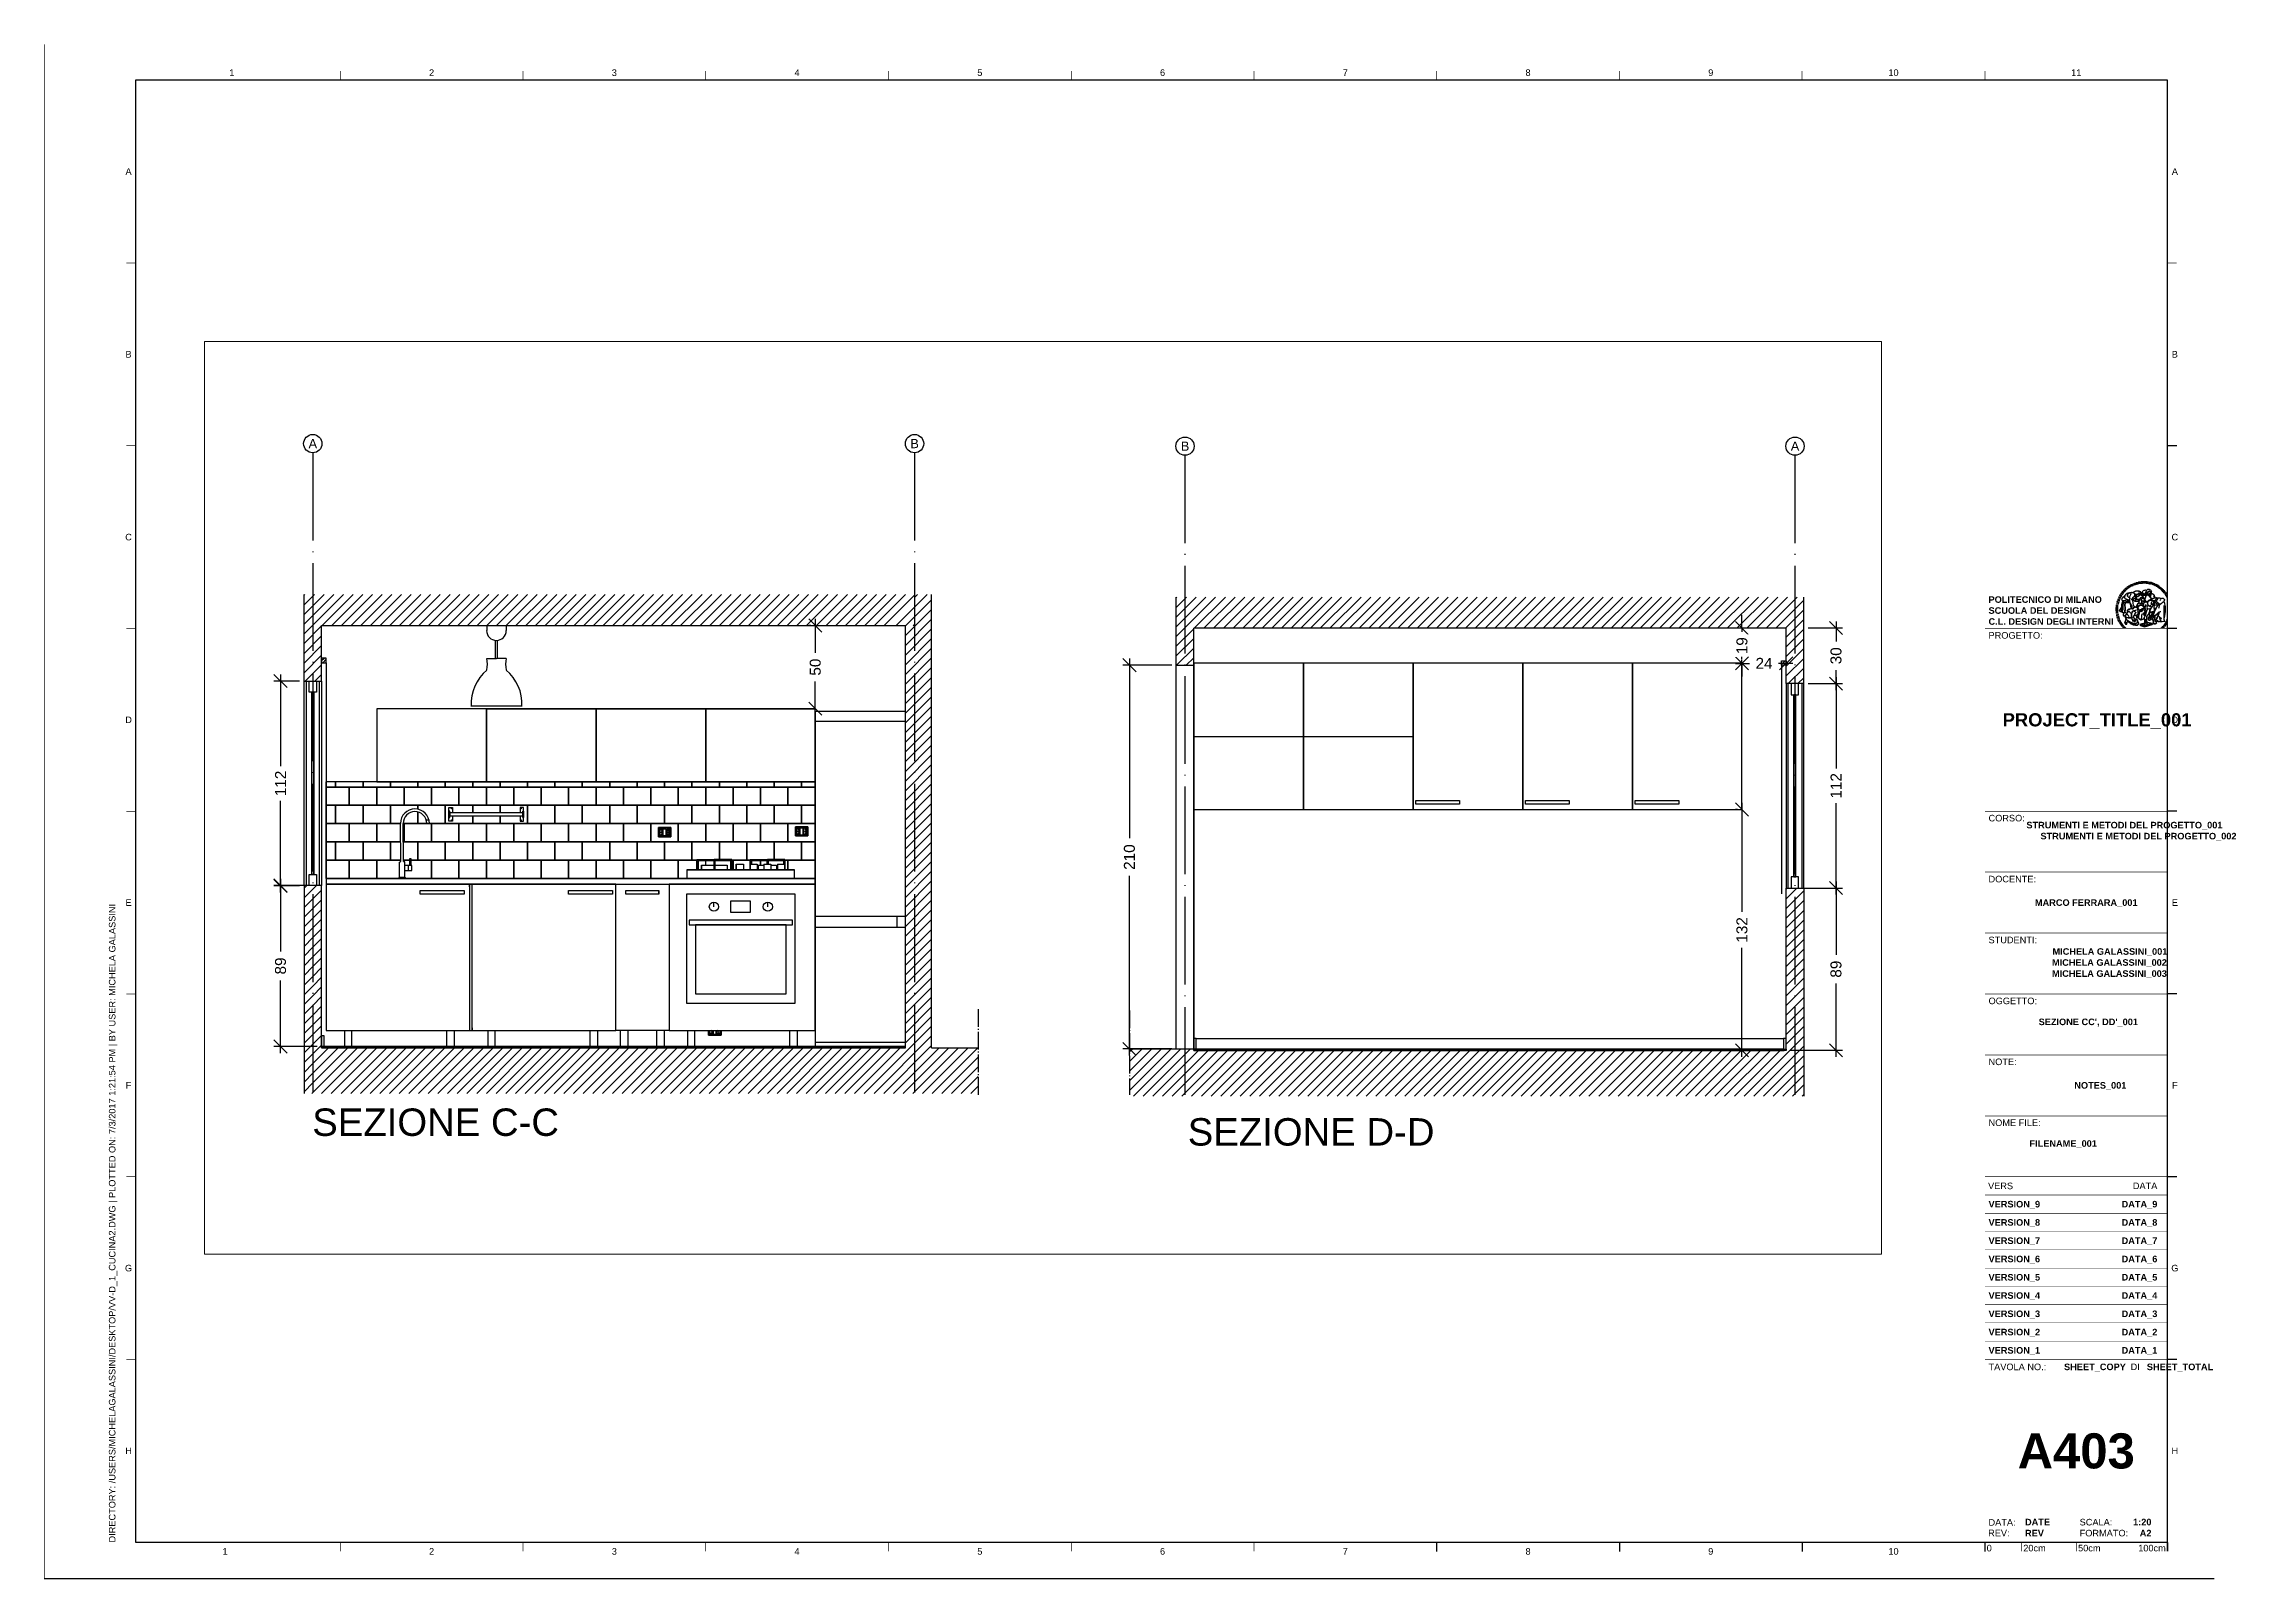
# Paper-space layout 'Layout1 (3)' of a CAD drawing. Header units: inches. Extents: x -1 to 599, y -1 to 419.
# The model-space entities are those that its viewports show. They can reach past a viewport. Long polylines and large blocks are cut down to what shows.
import ezdxf
from ezdxf.enums import TextEntityAlignment as Align

# ---------------------------------------------------------------- set-up
doc = ezdxf.new("R2010")
doc.units = ezdxf.units.IN
doc.header["$MEASUREMENT"] = 0
doc.set_wipeout_variables(frame=1)
doc.linetypes.add('ACAD_ISO04W100', pattern=[30, 24, -3, 0, -3])
for name, color, linetype in [('ACCESSORI', 2, 'Continuous'), ('ARREDI', 11, 'Continuous'), ('G-ANNO-LOGO', 3, 'Continuous'), ('G-ANNO-TEXT', 3, 'Continuous'), ('G-ANNO-TTLB', 3, 'Continuous'), ('INFISSI', 141, 'Continuous'), ('PIASTRELLE', 71, 'Continuous'), ('PRESECORRENTE', 171, 'Continuous'), ('QUOTE', 3, 'Continuous'), ('STRUTTURA', 7, 'Continuous')]:
    doc.layers.add(name, color=color, linetype=linetype)
doc.layers.add('G-ANNO-DIM', color=3, linetype='Continuous', lineweight=18)
doc.layers.add('G-ANNO-NPLT', color=210, linetype='Continuous', plot=False)
doc.styles.add('ARIAL', font='Arial.ttf')
doc.styles.add('ARIAL-BOLD', font='Arial Bold.ttf')
doc.styles.add('E-ARIAL', font='Arial.ttf')
doc.styles.get("Standard").update_dxf_attribs({"font": 'Arial.ttf'})
doc.dimstyles.new('TICK_36', dxfattribs={"dimtxt": 3, "dimasz": 3.6, "dimexe": 1.8, "dimexo": 1.2, "dimgap": 1.8, "dimtad": 0, "dimdec": 0, "dimzin": 0, "dimdsep": 46, "dimtxsty": 'ARIAL', "dimblk": 'OBLIQUE', "dimcen": 1.8, "dimdle": 1.8, "dimclrd": 256, "dimclrt": 256, "dimadec": 0, "dimazin": 0, "dimtfac": 1, "dimtdec": 0, "dimtmove": 1, "dimatfit": 3, "dimldrblk": 'OPEN90', "dimfxl": 1, "dimtfill": 1, "dimtolj": 1, "dimtzin": 0, "dimarcsym": 0})
pattern_1 = [(45, (516.0796, 1099.24), (-2.6516504, 2.6516504), [])]

psp = doc.layouts.new('Layout1 (3)')

# ---------------------------------------------------------------- texts
at = {"layer": 'G-ANNO-TEXT', "style": 'ARIAL'}
for s, p in [('1', (50.64, 411.37)), ('2', (105.3, 411.37)), ('3', (155.3, 411.37)), ('4', (205.3, 411.37)), ('5', (255.3, 411.37)), ('6', (305.3, 411.37)), ('7', (355.3, 411.37)), ('8', (405.3, 411.37)), ('9', (455.3, 411.37)), ('10', (505.3, 411.37)), ('11', (555.3, 411.37)), ('A', (22.38, 384.3)), ('A', (582.28, 384.3)), ('B', (22.38, 334.3)), ('B', (582.28, 334.3)), ('C', (22.38, 284.3)), ('C', (582.28, 284.3)), ('D', (22.38, 234.3)), ('D', (582.28, 234.3)), ('E', (22.38, 184.3)), ('E', (582.28, 184.3)), ('F', (22.38, 134.3)), ('F', (582.28, 134.3)), ('G', (22.38, 84.3)), ('G', (582.28, 84.3)), ('H', (22.38, 34.3)), ('H', (582.28, 34.3)), ('1', (48.79, 6.8)), ('2', (105.3, 6.8)), ('3', (155.3, 6.8)), ('4', (205.3, 6.8)), ('5', (255.3, 6.8)), ('6', (305.3, 6.8)), ('7', (355.3, 6.8)), ('8', (405.3, 6.8)), ('9', (455.3, 6.8)), ('10', (505.3, 6.8))]:
    psp.add_text(s, height=1.8, dxfattribs=at).set_placement(p, align=Align.MIDDLE_CENTER)
for s, p in [('PROGETTO:', (531.3, 258.31)), ('CORSO:', (531.3, 208.31)), ('DOCENTE:', (531.3, 191.64)), ('STUDENTI:', (531.3, 174.98)), ('OGGETTO:', (531.3, 158.31)), ('NOTE:', (531.3, 141.64)), ('NOME FILE:', (531.3, 124.98)), ('TAVOLA NO.:', (531.3, 58.18))]:
    psp.add_text(s, height=1.8, dxfattribs=at).set_placement(p, align=Align.TOP_LEFT)
for s, p in [('VERS', (531.17, 106.8)), ('DI', (570.16, 57.29)), ('REV:', (531.19, 11.84)), ('DATA:', (531.3, 14.74)), ('SCALA:', (556.23, 14.8)), ('FORMATO:', (556.23, 11.8))]:
    psp.add_text(s, height=1.8, dxfattribs=at).set_placement(p, align=Align.MIDDLE_LEFT)
at = {"layer": 'G-ANNO-TEXT'}
for s, style, p in [('DATA', 'ARIAL', (577.49, 106.8)), ('A2', 'ARIAL-BOLD', (575.88, 11.8))]:
    psp.add_text(s, height=1.8, dxfattribs=dict(at, style=style)).set_placement(p, align=Align.MIDDLE_RIGHT)
at = {"layer": 'G-ANNO-TEXT', "style": 'E-ARIAL'}
psp.add_text('0', height=1.8, dxfattribs=at).set_placement((531.49, 8.6), align=Align.TOP_CENTER)
for s, p in [('20cm', (540.8, 6.8)), ('50cm', (555.8, 6.8))]:
    psp.add_text(s, height=1.8, dxfattribs=at).set_placement(p)
psp.add_text('100cm', height=1.8, dxfattribs=at).set_placement((579.8, 6.8), align=Align.RIGHT)
at = {"layer": 'G-ANNO-TEXT', "insert": (17, 9.24), "char_height": 1.8, "attachment_point": 1, "rotation": 90, "style": 'ARIAL'}
psp.add_mtext_dynamic_manual_height_columns('DIRECTORY: /USERS/MICHELAGALASSINI/DESKTOP/VV-D_1_CUCINA2.DWG | PLOTTED ON: 7/3/2017 1:21:54 PM | BY USER: MICHELA GALASSINI', width=412.209, gutter_width=9, heights=[0], dxfattribs=at)
at = {"layer": 'G-ANNO-TEXT', "style": 'ARIAL-BOLD'}
for tag, p, s, height in [('PROJECT_TITLE_001', (535.15, 232.51), 'PROJECT_TITLE', 3.6), ('MICHELA GALASSINI_002', (548.66, 167.01), 'STUDENT 2', 1.8), ('MICHELA GALASSINI_001', (548.8, 170.02), 'STUDENT 1', 1.8), ('MICHELA GALASSINI_003', (548.66, 163.99), 'STUDENT 3', 1.8), ("SEZIONE CC', DD'_001", (545.01, 150.77), 'DRAWING_TITLE', 1.8), ('NOTES_001', (554.77, 133.4), '-', 1.8), ('FILENAME_001', (542.5, 117.49), 'VV-D_1_CUCINA2.dwg', 1.8)]:
    psp.add_attdef(tag, p, s, height=height, dxfattribs=at)
at = {"layer": 'G-ANNO-TEXT', "style": 'ARIAL-BOLD', "flags": 2}
for tag, p, s in [('STRUMENTI E METODI DEL PROGETTO_001', (541.66, 204.6), 'STRUMENTI E METODI'), ('STRUMENTI E METODI DEL PROGETTO_002', (545.51, 201.59), 'DEL PROGETTO'), ('MARCO FERRARA_001', (543.99, 183.4), 'MARCO FERRARA')]:
    psp.add_attdef(tag, p, s, height=1.8, dxfattribs=at)
at = {"layer": 'G-ANNO-TEXT', "style": 'ARIAL-BOLD'}
for tag, text, p in [('VERSION_9', '', (531.3, 101.8)), ('VERSION_8', '', (531.3, 96.8)), ('VERSION_7', '', (531.3, 91.8)), ('VERSION_6', '', (531.3, 86.8)), ('VERSION_5', '', (531.3, 81.8)), ('VERSION_4', '', (531.3, 76.8)), ('VERSION_3', '', (531.3, 71.8)), ('VERSION_2', '', (531.3, 66.8)), ('VERSION_1', 'A', (531.3, 61.8)), ('SHEET_TOTAL', '999', (574.61, 57.28)), ('DATE', '2017/06/12', (541.28, 14.83)), ('REV', 'A', (541.28, 11.8))]:
    psp.add_attdef(tag, text=text, height=1.8, dxfattribs=at).set_placement(p, align=Align.MIDDLE_LEFT)
for tag, text, p in [('DATA_9', '', (577.49, 101.8)), ('DATA_8', '', (577.49, 96.8)), ('DATA_7', '', (577.49, 91.8)), ('DATA_6', '', (577.49, 86.8)), ('DATA_5', '', (577.49, 81.8)), ('DATA_4', '', (577.49, 76.8)), ('DATA_3', '', (577.49, 71.8)), ('DATA_2', '', (577.49, 66.8)), ('DATA_1', 'YYYY.MM.DD', (577.49, 61.8)), ('SHEET_COPY', '000', (568.87, 57.28)), ('1:20', '1:0000', (575.88, 14.83))]:
    psp.add_attdef(tag, text=text, height=1.8, dxfattribs=at).set_placement(p, align=Align.MIDDLE_RIGHT)
psp.add_attdef('A403', text='A000', height=9.6, dxfattribs=at).set_placement((555.3, 34.3), align=Align.MIDDLE_CENTER)

msp = doc.modelspace()

# ---------------------------------------------------------------- texts
at = {"char_height": 15, "attachment_point": 1}
for s, width, insert in [('SEZIONE C-C', 160.467, (1553.8, 2298.3)), ('SEZIONE D-D', 391.989, (2032.9, 2293))]:
    msp.add_mtext_dynamic_manual_height_columns(s, width=width, gutter_width=1, heights=[0], dxfattribs=dict(at, insert=insert))
at = {"layer": 'QUOTE', "char_height": 5, "attachment_point": 1}
for s, insert in [('A', (1551.8, 2664.6)), ('B', (1881.1, 2664.6)), ('B', (2029.1, 2663.2)), ('A', (2362.9, 2663.2))]:
    msp.add_mtext_dynamic_manual_height_columns(s, width=6.707, gutter_width=1, heights=[0], dxfattribs=dict(at, insert=insert))

# ---------------------------------------------------------------- blocks, each defined once
blk = doc.blocks.new('logoPolimi')
for p, q in [((-1.41, 1.91), (-1.28, 1.74)), ((-1.32, 1.97), (-1.2, 1.8)), ((-1.22, 2.03), (-1.11, 1.85)), ((-1.13, 2.09), (-1.03, 1.9)), ((-1.03, 2.14), (-0.94, 1.95)), ((-0.93, 2.18), (-0.84, 1.99)), ((-0.83, 2.22), (-0.75, 2.03)), ((-0.72, 2.26), (-0.66, 2.06)), ((-0.61, 2.29), (-0.56, 2.09)), ((-0.51, 2.32), (-0.46, 2.11)), ((-0.4, 2.34), (-0.36, 2.13)), ((-0.29, 2.35), (-0.26, 2.14)), ((-0.18, 2.36), (-0.16, 2.15)), ((-0.07, 2.37), (-0.06, 2.16)), ((0.04, 2.37), (0.04, 2.16)), ((0.15, 2.36), (0.14, 2.16)), ((0.26, 2.36), (0.24, 2.15)), ((0.37, 2.34), (0.34, 2.13)), ((0.48, 2.32), (0.44, 2.12)), ((0.59, 2.3), (0.54, 2.09)), ((0.69, 2.27), (0.63, 2.07)), ((0.8, 2.23), (0.73, 2.03)), ((0.9, 2.19), (0.82, 2)), ((1, 2.15), (0.91, 1.96)), ((1.1, 2.1), (1, 1.91)), ((1.2, 2.04), (1.09, 1.86)), ((1.29, 1.99), (1.18, 1.81)), ((1.38, 1.92), (1.26, 1.75)), ((1.47, 1.86), (1.34, 1.69)), ((-2.37, 0.12), (-2.16, 0.11)), ((-2.37, 0.01), (-2.16, 0.01)), ((-2.36, 0.23), (-2.15, 0.21)), ((-2.35, 0.34), (-2.14, 0.31)), ((-2.33, 0.45), (-2.12, 0.41)), ((-2.3, 0.55), (-2.1, 0.51)), ((-2.28, 0.66), (-2.07, 0.6)), ((-2.24, 0.77), (-2.04, 0.7)), ((-2.2, 0.87), (-2.01, 0.79)), ((-2.16, 0.97), (-1.97, 0.89)), ((-2.11, 1.07), (-1.93, 0.98)), ((-2.06, 1.17), (-1.88, 1.07)), ((-2.01, 1.26), (-1.83, 1.15)), ((-1.94, 1.36), (-1.77, 1.24)), ((-1.88, 1.45), (-1.71, 1.32)), ((-1.84, 0.03), (-1.82, 0.35)), ((-1.81, 1.53), (-1.65, 1.4)), ((-1.74, 1.61), (-1.58, 1.47)), ((-1.73, 0.59), (-1.73, 0.59)), ((-1.73, 0.59), (-1.73, 0.59)), ((-1.66, 1.69), (-1.51, 1.54)), ((-1.65, 0.57), (-1.65, 0.57)), ((-1.59, 1.12), (-1.59, 1.12)), ((-1.58, 1.77), (-1.44, 1.61)), ((-1.51, 0.55), (-1.51, 0.55)), ((-1.51, 0.55), (-1.51, 0.55)), ((-1.49, 1.84), (-1.36, 1.68)), ((-1.31, 0.79), (-1.21, 0.75)), ((-1.21, 0.75), (-1.31, 0.79)), ((-1.21, 0.75), (-1.31, 0.79)), ((-1.21, 0.75), (-1.21, 0.75)), ((-1.21, 0.75), (-1.21, 0.75)), ((-1.19, 0.76), (-1.19, 0.76)), ((-1.19, 0.76), (-1.19, 0.76)), ((-1.17, 0.99), (-1.18, 0.99)), ((-1.18, 0.99), (-1.17, 0.99)), ((-1.16, 0.57), (-1.16, 0.57)), ((-1.16, 0.57), (-1.16, 0.57)), ((-1.1, 0.01), (-0.99, 0.06)), ((-0.99, 0.06), (-1.1, 0.01)), ((-0.99, 0.06), (-1.1, 0.01)), ((-0.99, 0.06), (-0.99, 0.06)), ((-0.99, 0.06), (-0.99, 0.06)), ((-0.97, 0.79), (-0.98, 0.79)), ((-0.89, 0.84), (-0.97, 0.79)), ((-0.97, 0.79), (-0.89, 0.84)), ((-0.96, 1.41), (-0.96, 1.41)), ((-0.96, 1.41), (-0.96, 1.41)), ((-0.89, 0.84), (-0.82, 0.87)), ((-0.82, 0.87), (-0.89, 0.84)), ((-0.89, 0.84), (-0.82, 0.87)), ((-0.88, 0.83), (-0.89, 0.84)), ((-0.85, 1.39), (-0.85, 1.39)), ((-0.85, 1.39), (-0.85, 1.39)), ((-0.84, 0.14), (-0.84, 0.14)), ((-0.77, 1.08), (-0.78, 1.08)), ((-0.78, 1.08), (-0.77, 1.08)), ((-0.61, 1.12), (-0.77, 1.08)), ((-0.77, 1.08), (-0.61, 1.12)), ((-0.77, 1.08), (-0.61, 1.12)), ((-0.75, 1.3), (-0.76, 1.29)), ((-0.76, 1.29), (-0.75, 1.3)), ((-0.65, 0.99), (-0.7, 0.96)), ((-0.69, 0.18), (-0.68, 0.18)), ((-0.66, 0.93), (-0.66, 0.93)), ((-0.66, 0.93), (-0.64, 0.93)), ((-0.66, 0.93), (-0.66, 0.93)), ((-0.66, 0.93), (-0.66, 0.93)), ((-0.63, 1.01), (-0.63, 1.01)), ((-0.63, 1.01), (-0.62, 1.01)), ((-0.63, 0.66), (-0.63, 0.66)), ((-0.6, 1.12), (-0.61, 1.12)), ((-0.61, 1.12), (-0.6, 1.12)), ((-0.61, 1.12), (-0.6, 1.12)), ((-0.61, 0.86), (-0.57, 0.85)), ((-0.57, 0.85), (-0.61, 0.86)), ((-0.61, 0.86), (-0.57, 0.85)), ((-0.53, 1.08), (-0.6, 1.12)), ((-0.6, 1.12), (-0.6, 1.11)), ((-0.6, 1.12), (-0.53, 1.08)), ((-0.57, 0.8), (-0.59, 0.8)), ((-0.57, 0.85), (-0.53, 0.84)), ((-0.57, 0.85), (-0.57, 0.85)), ((-0.57, 0.85), (-0.57, 0.85)), ((-0.57, 0.85), (-0.53, 0.84)), ((-0.56, 0.29), (-0.49, 0.48)), ((-0.56, 0.14), (-0.56, 0.29)), ((-0.5, 0.11), (-0.56, 0.14)), ((-0.53, 0.84), (-0.51, 0.84)), ((-0.53, 0.84), (-0.51, 0.84)), ((-0.53, 0.84), (-0.53, 0.84)), ((-0.51, 0.11), (-0.51, 0.11)), ((-0.51, 0.11), (-0.51, 0.11)), ((-0.34, 0.33), (-0.5, 0.11)), ((-0.49, 0.48), (-0.41, 0.55)), ((-0.42, 0.8), (-0.47, 0.79)), ((-0.42, 0.8), (-0.47, 0.79)), ((-0.47, 0.79), (-0.45, 0.76)), ((-0.47, 0.79), (-0.45, 0.76)), ((-0.45, 1.14), (-0.42, 1.11)), ((-0.42, 1.26), (-0.36, 1.22)), ((-0.41, 0.55), (-0.34, 0.49)), ((-0.4, 1.37), (-0.38, 1.38)), ((-0.39, 1.37), (-0.4, 1.37)), ((-0.35, 1.33), (-0.4, 1.37)), ((-0.39, 1.24), (-0.4, 1.23)), ((-0.38, 1.14), (-0.38, 1.14)), ((-0.34, 0.49), (-0.09, 0.48)), ((-0.16, 0.32), (-0.34, 0.33)), ((-0.14, 0.32), (-0.31, 0.34)), ((-0.28, 1.3), (-0.29, 1.3)), ((-0.28, 1.3), (-0.28, 1.3)), ((-0.16, 1.24), (-0.16, 1.25)), ((-0.16, 1.25), (-0.16, 1.25)), ((-0.16, 0.49), (-0.14, 0.64)), ((-0.06, 0.27), (-0.16, 0.32)), ((-0.1, 0.88), (-0.09, 0.87)), ((-0.08, 1.37), (-0.08, 1.38)), ((-0.08, 1.23), (-0.05, 1.21)), ((-0.05, 1.21), (-0.08, 1.23)), ((-0.08, 1.23), (-0.05, 1.21)), ((-0.03, 0.26), (-0.06, 0.27)), ((-0.05, 1.21), (-0.04, 1.21)), ((-0.04, 1.21), (-0.05, 1.21)), ((-0.04, 1.21), (-0.04, 1.21)), ((-0.04, 1.21), (-0.04, 1.21)), ((-0.04, 0.48), (-0.03, 0.26)), ((0.03, 1.15), (0.03, 1.15)), ((0.03, 0.66), (0.03, 0.67)), ((0.07, 0.58), (0.07, 0.57)), ((0.1, 1.18), (0.1, 1.18)), ((0.1, 0.84), (0.1, 0.84)), ((0.13, 1.32), (0.17, 1.19)), ((0.14, 0.71), (0.34, 0.65)), ((0.31, 0.56), (0.17, 0.63)), ((0.27, 1.61), (0.27, 1.61)), ((0.27, 1.61), (0.27, 1.61)), ((0.27, 1.61), (0.27, 1.61)), ((0.29, 1.29), (0.29, 1.29)), ((0.29, 1.29), (0.29, 1.29)), ((0.29, 1.29), (0.29, 1.29)), ((0.29, 1.29), (0.29, 1.29)), ((0.33, 0.49), (0.34, 0.49)), ((0.33, 0.03), (0.35, 0.03)), ((0.33, 0.03), (0.35, 0.03)), ((0.34, 0.65), (0.34, 0.64)), ((0.35, 0.03), (0.57, 0.06)), ((0.35, 0.03), (0.57, 0.06)), ((0.35, 0.03), (0.35, 0.03)), ((0.35, 0.03), (0.35, 0.03)), ((0.38, 1.36), (0.37, 1.35)), ((0.38, 0.34), (0.37, 0.34)), ((0.38, 0.34), (0.38, 0.34)), ((0.43, 0.67), (0.39, 0.64)), ((0.49, 1.05), (0.51, 1.13)), ((0.51, 1.13), (0.49, 1.05)), ((0.49, 1.05), (0.51, 1.13)), ((0.51, 1.31), (0.5, 1.29)), ((0.51, 1.13), (0.52, 1.23)), ((0.52, 1.23), (0.51, 1.23)), ((0.51, 1.23), (0.52, 1.23)), ((0.52, 1.23), (0.51, 1.13)), ((0.51, 1.13), (0.52, 1.23)), ((0.52, 1.24), (0.6, 1.37)), ((0.52, 1.23), (0.6, 1.36)), ((0.6, 1.36), (0.52, 1.23)), ((0.52, 1.23), (0.52, 1.23)), ((0.52, 1.23), (0.52, 1.24)), ((0.52, 1.23), (0.52, 1.23)), ((0.55, 1.07), (0.53, 1.06)), ((0.53, 1.04), (0.53, 1.06)), ((0.53, 1.05), (0.53, 1.04)), ((0.54, 0.3), (0.63, 0.32)), ((0.54, -0.08), (0.61, 0.06)), ((0.61, 0.06), (0.54, -0.08)), ((0.54, -0.08), (0.61, 0.06)), ((0.56, 0.19), (0.59, 0.21)), ((0.57, 1.07), (0.57, 1.07)), ((0.57, 1.07), (0.57, 1.07)), ((0.57, 1.07), (0.57, 1.07)), ((0.57, 1.07), (0.57, 1.07)), ((0.57, 1.07), (0.57, 1.07)), ((0.57, 1.07), (0.57, 1.07)), ((0.57, 1.07), (0.57, 1.07)), ((0.58, 0.3), (0.59, 0.29)), ((0.59, 0.78), (0.59, 0.79)), ((0.59, 0.79), (0.59, 0.79)), ((0.59, 0.79), (0.59, 0.79)), ((0.59, 0.79), (0.59, 0.78)), ((0.61, 0.06), (0.6, 0.07)), ((0.6, 0.07), (0.61, 0.06)), ((0.61, 0.06), (0.61, 0.07)), ((0.62, 0.21), (0.65, 0.22)), ((0.64, 1.37), (0.65, 1.37)), ((0.69, 0.86), (0.68, 0.86)), ((0.68, 0.86), (0.69, 0.86)), ((0.68, 0.76), (0.68, 0.76)), ((0.76, 0.26), (0.76, 0.26)), ((0.82, 0.35), (0.84, 0.36)), ((0.82, 0.35), (0.82, 0.35)), ((0.84, 0.36), (0.84, 0.37)), ((0.85, 0.34), (1.05, 0.35)), ((0.93, 1.05), (0.93, 1.05)), ((0.93, 1.05), (0.93, 1.05)), ((0.93, 1.05), (0.93, 1.04)), ((0.93, 1.05), (0.93, 1.05)), ((0.97, 0.66), (0.96, 0.66)), ((1.01, 0.97), (0.98, 0.96)), ((1.17, 0.96), (1.17, 0.95)), ((1.17, 0.95), (1.17, 0.95)), ((1.34, 0.37), (1.26, 0.04)), ((1.27, 0.37), (1.27, 0.38)), ((1.28, 0.95), (1.28, 0.95)), ((1.37, 0.73), (1.46, 0.81)), ((1.41, 0.4), (1.41, 0.41)), ((1.56, 1.79), (1.42, 1.63)), ((1.64, 1.71), (1.49, 1.56)), ((1.49, 0.9), (1.57, 0.92)), ((1.72, 1.63), (1.56, 1.49)), ((1.67, 0.6), (1.57, 0.53)), ((1.79, 1.55), (1.63, 1.41)), ((1.86, 1.47), (1.7, 1.34)), ((1.93, 1.38), (1.76, 1.26)), ((1.99, 1.29), (1.81, 1.17)), ((2.05, 1.19), (1.87, 1.09)), ((2.1, 1.1), (1.92, 1)), ((2.15, 1), (1.96, 0.91)), ((2.19, 0.9), (2, 0.82)), ((2.23, 0.79), (2.04, 0.72)), ((2.27, 0.69), (2.07, 0.63)), ((2.3, 0.58), (2.09, 0.53)), ((2.32, 0.47), (2.12, 0.43)), ((2.34, 0.37), (2.13, 0.33)), ((2.36, 0.26), (2.15, 0.23)), ((2.37, 0.15), (2.16, 0.13)), ((2.37, 0.04), (2.16, 0.03)), ((-2.37, -0.1), (-2.16, -0.09)), ((-2.36, -0.21), (-2.15, -0.19)), ((-2.35, -0.32), (-2.14, -0.29)), ((-2.33, -0.43), (-2.12, -0.39)), ((-2.31, -0.54), (-2.1, -0.49)), ((-2.28, -0.65), (-2.08, -0.59)), ((-2.25, -0.75), (-2.05, -0.69)), ((-2.21, -0.86), (-2.02, -0.78)), ((-2.17, -0.96), (-1.98, -0.87)), ((-2.12, -1.06), (-1.93, -0.96)), ((-2.07, -1.16), (-1.89, -1.05)), ((-2.04, -0.15), (-1.97, -0.2)), ((-2.01, -1.25), (-1.84, -1.14)), ((-1.95, -1.34), (-1.78, -1.22)), ((-1.89, -1.43), (-1.72, -1.31)), ((-1.82, -1.52), (-1.66, -1.38)), ((-1.75, -1.6), (-1.59, -1.46)), ((-1.67, -1.68), (-1.52, -1.53)), ((-1.58, -0.12), (-1.6, -0.18)), ((-1.6, -0.18), (-1.58, -0.28)), ((-1.57, -0.54), (-1.59, -0.54)), ((-1.59, -0.54), (-1.59, -0.54)), ((-1.59, -1.76), (-1.45, -1.6)), ((-1.56, -0.32), (-1.56, -0.31)), ((-1.56, -0.31), (-1.56, -0.31)), ((-1.53, -0.65), (-1.53, -0.65)), ((-1.53, -0.65), (-1.53, -0.65)), ((-1.51, -1.83), (-1.37, -1.67)), ((-1.48, -0.86), (-1.48, -0.85)), ((-1.42, -0.37), (-1.42, -0.37)), ((-1.42, -1.9), (-1.29, -1.73)), ((-1.38, -0.46), (-1.38, -0.46)), ((-1.33, -1.96), (-1.21, -1.79)), ((-1.31, -0.24), (-1.31, -0.23)), ((-1.31, -0.23), (-1.31, -0.24)), ((-1.24, -2.02), (-1.13, -1.84)), ((-1.23, -0.19), (-1.23, -0.19)), ((-1.23, -0.19), (-1.23, -0.19)), ((-1.23, -0.19), (-1.23, -0.19)), ((-1.23, -0.19), (-1.23, -0.19)), ((-1.01, -0.39), (-1.02, -0.39)), ((-1.02, -0.39), (-1.01, -0.39)), ((-1.02, -0.7), (-1.02, -0.7)), ((-1.02, -0.7), (-1.02, -0.7)), ((-1.02, -0.7), (-1.02, -0.7)), ((-0.79, -0.51), (-0.83, -0.58)), ((-0.83, -0.58), (-0.79, -0.51)), ((-0.83, -0.58), (-0.79, -0.51)), ((-0.78, -1.05), (-0.83, -0.94)), ((-0.83, -0.94), (-0.78, -1.05)), ((-0.83, -0.94), (-0.83, -0.94)), ((-0.83, -0.94), (-0.78, -1.05)), ((-0.82, -1.23), (-0.82, -1.23)), ((-0.82, -1.23), (-0.77, -1.23)), ((-0.77, -1.23), (-0.82, -1.23)), ((-0.82, -1.23), (-0.82, -1.23)), ((-0.77, -1.23), (-0.82, -1.23)), ((-0.75, -0.96), (-0.8, -0.89)), ((-0.8, -0.89), (-0.79, -0.92)), ((-0.79, -0.92), (-0.8, -0.89)), ((-0.8, -0.89), (-0.75, -0.96)), ((-0.79, -0.92), (-0.8, -0.89)), ((-0.8, -0.89), (-0.8, -0.89)), ((-0.8, -0.89), (-0.75, -0.96)), ((-0.79, -0.92), (-0.78, -0.95)), ((-0.78, -0.95), (-0.79, -0.92)), ((-0.78, -0.95), (-0.79, -0.92)), ((-0.77, -0.49), (-0.78, -0.48)), ((-0.78, -0.48), (-0.77, -0.49)), ((-0.78, -0.95), (-0.76, -1)), ((-0.76, -1), (-0.78, -0.95)), ((-0.76, -1), (-0.78, -0.95)), ((-0.71, -0.89), (-0.75, -0.87)), ((-0.75, -0.87), (-0.71, -0.89)), ((-0.75, -0.87), (-0.71, -0.89)), ((-0.72, -1.01), (-0.75, -0.96)), ((-0.75, -0.96), (-0.72, -1.01)), ((-0.75, -0.96), (-0.72, -1.01)), ((-0.64, -0.93), (-0.71, -0.89)), ((-0.71, -0.89), (-0.64, -0.93)), ((-0.71, -0.89), (-0.64, -0.93)), ((-0.66, -0.53), (-0.66, -0.53)), ((-0.66, -0.53), (-0.66, -0.53)), ((-0.66, -0.53), (-0.66, -0.53)), ((-0.39, -0.81), (-0.51, -0.69)), ((-0.51, -1.04), (-0.5, -1.04)), ((-0.48, -0.42), (-0.48, -0.42)), ((-0.48, -0.42), (-0.48, -0.42)), ((-0.48, -0.42), (-0.48, -0.42)), ((-0.41, -0.51), (-0.41, -0.51)), ((-0.38, -0.05), (-0.39, -0.12)), ((-0.39, -0.12), (-0.37, -0.1)), ((-0.35, -0.14), (-0.37, -0.08)), ((-0.37, -0.09), (-0.37, -0.09)), ((-0.33, -0.12), (-0.35, -0.14)), ((-0.32, -0.14), (-0.35, -0.14)), ((-0.35, -0.18), (-0.34, -0.22)), ((-0.34, -0.08), (-0.29, -0.16)), ((-0.34, -0.22), (-0.34, -0.22)), ((-0.27, -0.17), (-0.32, -0.14)), ((-0.25, -0.91), (-0.26, -0.9)), ((-0.26, -1.29), (0.1, -1.2)), ((0.1, -1.2), (-0.26, -1.29)), ((0.08, -1.4), (-0.26, -1.29)), ((-0.26, -1.29), (0.08, -1.4)), ((-0.26, -1.38), (-0.26, -1.29)), ((-0.26, -1.29), (-0.26, -1.29)), ((-0.26, -1.29), (-0.26, -1.38)), ((-0.26, -1.29), (0.08, -1.4)), ((-0.26, -1.29), (-0.26, -1.29)), ((0.08, -1.49), (-0.26, -1.38)), ((-0.26, -1.38), (0.09, -1.49)), ((-0.14, -0.15), (-0.16, -0.13)), ((-0.11, -0.04), (-0.12, -0.05)), ((-0.04, -0.41), (-0.01, -0.44)), ((-0.01, -0.44), (-0.04, -0.41)), ((-0.04, -0.41), (-0.01, -0.44)), ((0.07, -0.84), (0.07, -0.84)), ((0.07, -0.84), (0.07, -0.84)), ((0.1, -1.2), (0.08, -1.32)), ((0.08, -1.32), (0.13, -1.2)), ((0.08, -1.4), (0.72, -1.22)), ((0.72, -1.22), (0.08, -1.4)), ((0.08, -1.4), (0.72, -1.22)), ((0.72, -1.31), (0.08, -1.49)), ((0.08, -1.44), (0.08, -1.4)), ((0.08, -1.4), (0.08, -1.44)), ((0.08, -1.4), (0.08, -1.49)), ((0.08, -1.49), (0.08, -1.44)), ((0.08, -1.44), (0.08, -1.44)), ((0.08, -1.44), (0.08, -1.45)), ((0.08, -1.45), (0.08, -1.46)), ((0.08, -1.46), (0.08, -1.49)), ((0.1, -1.01), (0.09, -0.86)), ((0.1, -1.01), (0.09, -0.86)), ((0.09, -1.49), (0.72, -1.31)), ((0.1, -1.2), (0.12, -1.04)), ((0.12, -1.04), (0.1, -1.2)), ((0.13, -1.2), (0.1, -1.2)), ((0.1, -1.2), (0.13, -1.2)), ((0.13, -1.2), (0.1, -1.2)), ((0.1, -1.2), (0.1, -1.2)), ((0.11, -0.44), (0.11, -0.44)), ((0.11, -0.44), (0.11, -0.44)), ((0.12, -0.21), (0.12, -0.21)), ((0.12, -0.21), (0.12, -0.21)), ((0.12, -0.21), (0.12, -0.21)), ((0.12, -0.21), (0.12, -0.21)), ((0.12, -0.21), (0.12, -0.21)), ((0.12, -0.21), (0.12, -0.21)), ((0.12, -0.21), (0.12, -0.21)), ((0.12, -0.21), (0.12, -0.21)), ((0.12, -0.21), (0.12, -0.21)), ((0.12, -0.21), (0.12, -0.21)), ((0.12, -0.21), (0.12, -0.21)), ((0.12, -0.21), (0.12, -0.21)), ((0.12, -0.21), (0.12, -0.21)), ((0.12, -0.56), (0.14, -0.53)), ((0.14, -0.53), (0.12, -0.56)), ((0.12, -0.56), (0.14, -0.53)), ((0.12, -1.04), (0.12, -1.04)), ((0.12, -1.04), (0.12, -1.04)), ((0.12, -1.04), (0.12, -1.04)), ((0.21, -0.99), (0.13, -1.2)), ((0.13, -1.2), (0.21, -0.99)), ((0.36, -1.14), (0.13, -1.2)), ((0.13, -1.2), (0.26, -1.17)), ((0.14, -0.53), (0.16, -0.49)), ((0.16, -0.49), (0.14, -0.53)), ((0.14, -0.53), (0.16, -0.49)), ((0.16, -0.49), (0.16, -0.49)), ((0.16, -0.49), (0.16, -0.49)), ((0.28, -1.19), (0.21, -0.99)), ((0.21, -0.99), (0.31, -1.27)), ((0.24, -0.17), (0.24, -0.16)), ((0.24, -0.16), (0.24, -0.17)), ((0.25, -0.84), (0.25, -0.88)), ((0.25, -0.88), (0.25, -0.84)), ((0.25, -0.88), (0.25, -0.84)), ((0.25, -0.88), (0.29, -1.17)), ((0.26, -0.88), (0.25, -0.88)), ((0.31, -1.27), (0.25, -0.88)), ((0.26, -1.17), (0.28, -1.16)), ((0.28, -1.16), (0.36, -1.14)), ((0.29, -1.17), (0.28, -1.19)), ((0.36, -1.14), (0.72, -1.22)), ((0.72, -1.22), (0.36, -1.14)), ((0.49, -0.31), (0.49, -0.31)), ((0.49, -0.31), (0.49, -0.31)), ((0.5, -0.27), (0.5, -0.27)), ((0.51, -0.27), (0.51, -0.27)), ((0.72, -0.81), (0.75, -0.89)), ((0.72, -1.22), (0.72, -1.31)), ((0.72, -1.31), (0.72, -1.22)), ((0.74, -0.23), (0.74, -0.23)), ((0.74, -0.23), (0.75, -0.24)), ((0.75, -0.23), (0.75, -0.23)), ((0.86, -0.25), (0.82, -0.34)), ((0.87, -0.22), (0.86, -0.23)), ((0.87, -0.22), (0.86, -0.25)), ((0.96, -0.58), (0.96, -0.57)), ((1.05, -1.05), (1.04, -1.05)), ((1.28, -2), (1.17, -1.82)), ((1.37, -1.93), (1.25, -1.76)), ((1.31, -0.27), (1.3, -0.26)), ((1.3, -0.26), (1.3, -0.26)), ((1.3, -0.26), (1.3, -0.26)), ((1.3, -0.26), (1.31, -0.27)), ((1.3, -0.26), (1.3, -0.26)), ((1.46, -1.87), (1.33, -1.7)), ((1.54, -1.8), (1.41, -1.64)), ((1.63, -1.72), (1.48, -1.57)), ((1.71, -1.65), (1.55, -1.5)), ((1.78, -1.57), (1.62, -1.43)), ((1.85, -1.48), (1.69, -1.35)), ((1.92, -1.39), (1.75, -1.27)), ((1.98, -1.3), (1.81, -1.19)), ((2.04, -1.21), (1.86, -1.1)), ((2.09, -1.11), (1.91, -1.01)), ((2.14, -1.01), (1.95, -0.92)), ((2.19, -0.91), (1.99, -0.83)), ((2.23, -0.81), (2.03, -0.74)), ((2.26, -0.7), (2.06, -0.64)), ((2.29, -0.6), (2.09, -0.55)), ((2.32, -0.49), (2.11, -0.45)), ((2.34, -0.38), (2.13, -0.35)), ((2.35, -0.27), (2.15, -0.25)), ((2.37, -0.08), (2.16, -0.07)), ((2.36, -0.16), (2.16, -0.15)), ((-1.14, -2.08), (-1.04, -1.89)), ((-1.04, -2.13), (-0.95, -1.94)), ((-0.94, -2.18), (-0.86, -1.98)), ((-0.84, -2.22), (-0.77, -2.02)), ((-0.74, -2.25), (-0.67, -2.05)), ((-0.63, -2.29), (-0.57, -2.08)), ((-0.52, -2.31), (-0.48, -2.11)), ((-0.42, -2.33), (-0.38, -2.13)), ((-0.31, -2.35), (-0.28, -2.14)), ((-0.2, -2.36), (-0.18, -2.15)), ((-0.09, -2.37), (-0.08, -2.16)), ((0.03, -2.37), (0.02, -2.16)), ((0.14, -2.37), (0.12, -2.16)), ((0.25, -2.36), (0.22, -2.15)), ((0.35, -2.34), (0.32, -2.14)), ((0.46, -2.32), (0.42, -2.12)), ((0.57, -2.3), (0.52, -2.1)), ((0.68, -2.27), (0.62, -2.07)), ((0.78, -2.24), (0.71, -2.04)), ((0.89, -2.2), (0.81, -2)), ((0.99, -2.15), (0.9, -1.96)), ((1.09, -2.11), (0.99, -1.92)), ((1.19, -2.05), (1.08, -1.87))]:
    blk.add_line(p, q)
for points in [[(-1.9, 0.12), (-1.94, 0.02), (-2.05, -0.09), (-2.05, -0.09)], [(-1.86, 0.38), (-1.86, 0.38), (-1.87, 0.19), (-1.9, 0.12)], [(-1.76, 0.6), (-1.76, 0.6), (-1.84, 0.57), (-1.86, 0.38)], [(-1.86, -0.04), (-1.84, 0.02), (-1.84, 0.03), (-1.84, 0.03)], [(-1.82, 0.78), (-1.83, 0.8), (-1.85, 0.86), (-1.83, 0.88)], [(-1.82, 0.78), (-1.83, 0.8), (-1.85, 0.86), (-1.83, 0.88)], [(-1.83, 0.88), (-1.81, 0.9), (-1.76, 0.96), (-1.76, 0.96)], [(-1.83, 0.88), (-1.81, 0.9), (-1.76, 0.96), (-1.76, 0.96)], [(-1.76, 0.6), (-1.83, 0.7), (-1.78, 0.74), (-1.78, 0.74)], [(-1.78, 0.74), (-1.79, 0.74), (-1.83, 0.7), (-1.76, 0.6)], [(-1.78, 0.74), (-1.8, 0.76), (-1.81, 0.78), (-1.82, 0.78)], [(-1.78, 0.74), (-1.8, 0.76), (-1.81, 0.78), (-1.82, 0.78)], [(-1.82, 0.35), (-1.81, 0.5), (-1.73, 0.59), (-1.73, 0.59)], [(-1.82, -0.19), (-1.73, -0.07), (-1.75, 0.14), (-1.75, 0.3)], [(-1.75, 0.33), (-1.75, 0.17), (-1.73, -0.05), (-1.8, -0.17)], [(-1.78, 0.74), (-1.75, 0.72), (-1.72, 0.69), (-1.68, 0.7)], [(-1.68, 0.7), (-1.72, 0.69), (-1.75, 0.72), (-1.78, 0.74)], [(-1.68, 0.7), (-1.72, 0.69), (-1.75, 0.72), (-1.78, 0.74)], [(-1.78, 0.74), (-1.78, 0.74), (-1.78, 0.74), (-1.78, 0.74)], [(-1.76, 0.96), (-1.68, 1.1), (-1.59, 1.12), (-1.59, 1.12)], [(-1.76, 0.96), (-1.68, 1.1), (-1.6, 1.12), (-1.6, 1.12)], [(-1.73, 0.59), (-1.74, 0.59), (-1.75, 0.6), (-1.76, 0.6)], [(-1.73, 0.59), (-1.74, 0.59), (-1.75, 0.6), (-1.76, 0.6)], [(-1.75, 0.3), (-1.76, 0.47), (-1.65, 0.57), (-1.65, 0.57)], [(-1.65, 0.57), (-1.65, 0.57), (-1.76, 0.5), (-1.75, 0.33)], [(-1.65, 0.57), (-1.68, 0.58), (-1.7, 0.58), (-1.73, 0.59)], [(-1.65, 0.57), (-1.68, 0.58), (-1.7, 0.58), (-1.73, 0.59)], [(-1.5, 0.71), (-1.53, 0.74), (-1.61, 0.71), (-1.68, 0.7)], [(-1.68, 0.7), (-1.61, 0.71), (-1.53, 0.73), (-1.5, 0.71)], [(-1.5, 0.71), (-1.53, 0.73), (-1.61, 0.71), (-1.68, 0.7)], [(-1.51, 0.55), (-1.56, 0.56), (-1.61, 0.56), (-1.65, 0.57)], [(-1.65, 0.57), (-1.61, 0.56), (-1.56, 0.56), (-1.51, 0.55)], [(-1.51, 0.55), (-1.56, 0.56), (-1.61, 0.56), (-1.65, 0.57)], [(-1.59, 1.12), (-1.6, 1.06), (-1.61, 0.99), (-1.61, 0.97)], [(-1.61, 0.97), (-1.61, 0.99), (-1.6, 1.06), (-1.59, 1.12)], [(-1.61, 0.97), (-1.61, 0.99), (-1.6, 1.06), (-1.59, 1.12)], [(-1.61, 0.97), (-1.61, 0.95), (-1.56, 0.88), (-1.54, 0.87)], [(-1.54, 0.87), (-1.56, 0.88), (-1.61, 0.95), (-1.61, 0.97)], [(-1.54, 0.87), (-1.56, 0.88), (-1.61, 0.96), (-1.61, 0.97)], [(-1.59, 1.12), (-1.59, 1.13), (-1.59, 1.15), (-1.58, 1.16)], [(-1.59, 1.12), (-1.59, 1.13), (-1.59, 1.15), (-1.58, 1.16)], [(-1.58, 1.16), (-1.57, 1.21), (-1.52, 1.23), (-1.49, 1.25)], [(-1.58, 1.16), (-1.57, 1.21), (-1.52, 1.23), (-1.49, 1.25)], [(-1.58, 0.36), (-1.58, 0.48), (-1.51, 0.55), (-1.51, 0.55)], [(-1.51, 0.55), (-1.51, 0.55), (-1.58, 0.48), (-1.58, 0.36)], [(-1.51, 0.55), (-1.51, 0.55), (-1.58, 0.48), (-1.58, 0.36)], [(-1.55, 0.04), (-1.55, 0.08), (-1.58, 0.25), (-1.58, 0.36)], [(-1.58, 0.36), (-1.58, 0.25), (-1.55, 0.08), (-1.55, 0.04)], [(-1.58, 0.36), (-1.58, 0.25), (-1.55, 0.08), (-1.55, 0.04)], [(-1.58, -0.12), (-1.57, -0.06), (-1.55, 0.02), (-1.55, 0.04)], [(-1.55, 0.04), (-1.55, 0.02), (-1.57, -0.06), (-1.58, -0.12)], [(-1.55, 0.04), (-1.55, 0.02), (-1.56, -0.04), (-1.57, -0.1)], [(-1.54, 0.87), (-1.52, 0.85), (-1.47, 0.83), (-1.44, 0.83)], [(-1.44, 0.83), (-1.47, 0.83), (-1.52, 0.85), (-1.54, 0.87)], [(-1.45, 0.83), (-1.47, 0.83), (-1.52, 0.85), (-1.54, 0.87)], [(-1.51, 0.55), (-1.33, 0.54), (-1.16, 0.57), (-1.16, 0.57)], [(-1.16, 0.57), (-1.16, 0.57), (-1.33, 0.54), (-1.51, 0.55)], [(-1.16, 0.57), (-1.16, 0.57), (-1.33, 0.54), (-1.51, 0.55)], [(-1.5, 0.71), (-1.46, 0.68), (-1.4, 0.62), (-1.33, 0.66)], [(-1.33, 0.66), (-1.4, 0.62), (-1.46, 0.68), (-1.5, 0.71)], [(-1.33, 0.66), (-1.4, 0.62), (-1.46, 0.68), (-1.5, 0.71)], [(-1.49, 1.25), (-1.46, 1.26), (-1.42, 1.33), (-1.39, 1.36)], [(-1.49, 1.25), (-1.46, 1.27), (-1.43, 1.34), (-1.39, 1.36)], [(-1.31, 0.79), (-1.33, 0.79), (-1.42, 0.83), (-1.45, 0.83)], [(-1.44, 0.83), (-1.42, 0.83), (-1.33, 0.79), (-1.31, 0.79)], [(-1.31, 0.79), (-1.33, 0.79), (-1.42, 0.83), (-1.44, 0.83)], [(-1.35, 1.1), (-1.4, 1.17), (-1.36, 1.23), (-1.29, 1.31)], [(-1.29, 1.31), (-1.36, 1.23), (-1.4, 1.17), (-1.35, 1.1)], [(-1.35, 1.1), (-1.4, 1.17), (-1.36, 1.23), (-1.29, 1.31)], [(-1.39, 1.36), (-1.35, 1.38), (-1.26, 1.4), (-1.19, 1.41)], [(-1.39, 1.36), (-1.35, 1.38), (-1.26, 1.4), (-1.19, 1.41)], [(-1.18, 0.99), (-1.24, 0.97), (-1.3, 1.03), (-1.35, 1.1)], [(-1.35, 1.1), (-1.3, 1.03), (-1.24, 0.97), (-1.18, 0.99)], [(-1.18, 1), (-1.24, 0.97), (-1.3, 1.03), (-1.35, 1.1)], [(-1.33, 0.66), (-1.28, 0.7), (-1.23, 0.73), (-1.21, 0.75)], [(-1.21, 0.75), (-1.23, 0.73), (-1.28, 0.7), (-1.33, 0.66)], [(-1.21, 0.75), (-1.23, 0.73), (-1.28, 0.7), (-1.33, 0.66)], [(-1.29, 1.31), (-1.22, 1.39), (-1.01, 1.41), (-0.96, 1.41)], [(-0.96, 1.41), (-1.01, 1.41), (-1.22, 1.39), (-1.29, 1.31)], [(-1.29, 1.31), (-1.22, 1.39), (-1.01, 1.41), (-0.96, 1.41)], [(-1.24, -0.02), (-1.21, -0.01), (-1.1, 0.01), (-1.1, 0.01)], [(-1.1, 0.01), (-1.1, 0.01), (-1.21, -0.01), (-1.24, -0.02)], [(-1.1, 0.01), (-1.1, 0.01), (-1.21, -0.01), (-1.24, -0.02)], [(-1.21, 0.75), (-1.2, 0.75), (-1.19, 0.76), (-1.19, 0.76)], [(-1.19, 0.76), (-1.19, 0.76), (-1.2, 0.75), (-1.21, 0.75)], [(-1.19, 0.76), (-1.19, 0.76), (-1.2, 0.76), (-1.21, 0.75)], [(-1.19, 1.41), (-1.11, 1.43), (-0.97, 1.41), (-0.97, 1.41)], [(-1.19, 1.41), (-1.12, 1.43), (-0.98, 1.41), (-0.98, 1.41)], [(-1.19, 0.76), (-1.19, 0.77), (-1.18, 0.78), (-1.18, 0.79)], [(-1.18, 0.79), (-1.18, 0.78), (-1.19, 0.77), (-1.19, 0.76)], [(-1.19, 0.76), (-1.19, 0.77), (-1.19, 0.78), (-1.18, 0.79)], [(-1.18, 0.68), (-1.18, 0.68), (-1.19, 0.71), (-1.19, 0.76)], [(-1.19, 0.76), (-1.19, 0.71), (-1.18, 0.68), (-1.18, 0.68)], [(-1.18, 0.68), (-1.18, 0.68), (-1.19, 0.71), (-1.19, 0.76)], [(-1.18, 0.97), (-1.18, 0.97), (-1.18, 0.98), (-1.17, 0.99)], [(-1.17, 0.99), (-1.18, 0.98), (-1.18, 0.97), (-1.18, 0.97)], [(-1.18, 0.97), (-1.18, 0.97), (-1.18, 0.98), (-1.17, 0.99)], [(-1.18, 0.79), (-1.17, 0.86), (-1.18, 0.95), (-1.18, 0.97)], [(-1.18, 0.97), (-1.18, 0.95), (-1.17, 0.86), (-1.18, 0.79)], [(-1.18, 0.79), (-1.17, 0.86), (-1.18, 0.95), (-1.18, 0.97)], [(-1.16, 0.57), (-1.17, 0.6), (-1.18, 0.64), (-1.18, 0.68)], [(-1.18, 0.68), (-1.18, 0.64), (-1.17, 0.6), (-1.16, 0.57)], [(-1.16, 0.57), (-1.17, 0.6), (-1.18, 0.64), (-1.18, 0.68)], [(-1.17, 0.99), (-1.17, 1.03), (-1.16, 1.09), (-1.14, 1.13)], [(-1.09, 0.42), (-1.1, 0.44), (-1.14, 0.48), (-1.16, 0.57)], [(-1.16, 0.57), (-1.14, 0.48), (-1.1, 0.44), (-1.09, 0.42)], [(-1.09, 0.42), (-1.1, 0.44), (-1.14, 0.48), (-1.16, 0.57)], [(-1.14, 1.13), (-1.12, 1.18), (-1.05, 1.31), (-1.05, 1.31)], [(-1.12, 0.46), (-1.12, 0.46), (-1.13, 0.38), (-1.11, 0.26)], [(-1.11, 0.26), (-1.08, 0.14), (-1.05, 0.03), (-1.05, 0.03)], [(-1.02, 0.32), (-1.02, 0.32), (-1.08, 0.4), (-1.09, 0.42)], [(-1.09, 0.42), (-1.08, 0.4), (-1.02, 0.32), (-1.02, 0.32)], [(-1.02, 0.32), (-1.02, 0.32), (-1.08, 0.4), (-1.09, 0.42)], [(-0.98, 0.2), (-0.98, 0.21), (-1.02, 0.32), (-1.02, 0.32)], [(-1.02, 0.32), (-1.02, 0.32), (-0.98, 0.21), (-0.98, 0.2)], [(-0.98, 0.2), (-0.98, 0.21), (-1.02, 0.32), (-1.02, 0.32)], [(-1.01, 0.12), (-1, 0.16), (-0.98, 0.19), (-0.98, 0.2)], [(-0.98, 0.2), (-0.98, 0.19), (-1, 0.16), (-1.01, 0.12)], [(-1.01, 0.12), (-1, 0.16), (-0.98, 0.19), (-0.98, 0.2)], [(-0.99, 0.06), (-1, 0.07), (-1.01, 0.1), (-1.01, 0.12)], [(-1.01, 0.12), (-1.01, 0.1), (-1, 0.07), (-0.99, 0.06)], [(-0.99, 0.06), (-1, 0.07), (-1.01, 0.1), (-1.01, 0.12)], [(-0.99, 0.06), (-0.99, 0.06), (-0.99, 0.06), (-0.98, 0.05)], [(-0.98, 0.05), (-0.99, 0.06), (-0.99, 0.06), (-0.99, 0.06)], [(-0.99, 0.05), (-0.99, 0.06), (-0.99, 0.06), (-0.99, 0.06)], [(-0.95, 0.02), (-0.96, 0.03), (-0.97, 0.04), (-0.99, 0.05)], [(-0.98, 1.41), (-0.98, 1.41), (-0.97, 1.41), (-0.96, 1.41)], [(-0.98, 0.81), (-0.94, 0.85), (-0.92, 0.93), (-0.91, 0.97)], [(-0.91, 0.97), (-0.92, 0.93), (-0.94, 0.85), (-0.98, 0.81)], [(-0.91, 0.97), (-0.92, 0.93), (-0.94, 0.85), (-0.98, 0.81)], [(-0.98, 0.79), (-0.98, 0.81), (-0.98, 0.81), (-0.98, 0.81)], [(-0.98, 0.81), (-0.98, 0.81), (-0.98, 0.81), (-0.98, 0.79)], [(-0.98, 0.81), (-0.98, 0.81), (-0.98, 0.81), (-0.98, 0.79)], [(-0.98, 0.79), (-0.98, 0.79), (-0.98, 0.78), (-0.97, 0.77)], [(-0.98, 0.79), (-0.98, 0.79), (-0.98, 0.78), (-0.97, 0.77)], [(-0.98, 0.05), (-0.97, 0.04), (-0.96, 0.03), (-0.95, 0.02)], [(-0.95, 0.02), (-0.96, 0.03), (-0.97, 0.04), (-0.98, 0.05)], [(-0.97, 1.41), (-0.97, 1.41), (-0.97, 1.41), (-0.96, 1.41)], [(-0.97, 0.77), (-0.96, 0.74), (-0.91, 0.64), (-0.91, 0.57)], [(-0.97, 0.77), (-0.96, 0.74), (-0.91, 0.64), (-0.91, 0.57)], [(-0.96, 1.41), (-0.94, 1.41), (-0.9, 1.41), (-0.85, 1.39)], [(-0.96, 1.41), (-0.94, 1.41), (-0.9, 1.41), (-0.85, 1.39)], [(-0.95, 0.02), (-0.94, 0.01), (-0.92, 0.01), (-0.9, 0.01)], [(-0.9, 0.01), (-0.92, 0.01), (-0.94, 0.01), (-0.95, 0.02)], [(-0.91, 0.01), (-0.92, 0.01), (-0.94, 0.01), (-0.95, 0.02)], [(-0.91, 0.97), (-0.89, 1), (-0.87, 1.01), (-0.84, 1.02)], [(-0.84, 1.02), (-0.87, 1.01), (-0.89, 1), (-0.91, 0.97)], [(-0.84, 1.02), (-0.87, 1.01), (-0.89, 1.01), (-0.91, 0.97)], [(-0.91, 0.57), (-0.91, 0.5), (-0.9, 0.43), (-0.88, 0.37)], [(-0.91, 0.57), (-0.91, 0.5), (-0.9, 0.43), (-0.88, 0.37)], [(-0.87, 0.03), (-0.87, 0.03), (-0.89, 0.01), (-0.91, 0.01)], [(-0.9, 0.01), (-0.89, 0.01), (-0.87, 0.03), (-0.87, 0.03)], [(-0.87, 0.03), (-0.87, 0.03), (-0.89, 0.01), (-0.9, 0.01)], [(-0.88, 0.84), (-0.88, 0.84), (-0.89, 0.79), (-0.88, 0.77)], [(-0.88, 0.77), (-0.89, 0.79), (-0.88, 0.83), (-0.88, 0.83)], [(-0.74, 0.66), (-0.85, 0.67), (-0.88, 0.77), (-0.88, 0.77)], [(-0.88, 0.77), (-0.88, 0.77), (-0.85, 0.67), (-0.74, 0.66)], [(-0.88, 0.37), (-0.86, 0.32), (-0.83, 0.25), (-0.82, 0.25)], [(-0.88, 0.37), (-0.86, 0.32), (-0.83, 0.25), (-0.82, 0.25)], [(-0.87, 0.03), (-0.86, 0.03), (-0.86, 0.05), (-0.86, 0.06)], [(-0.86, 0.06), (-0.86, 0.05), (-0.86, 0.03), (-0.87, 0.03)], [(-0.86, 0.06), (-0.86, 0.05), (-0.86, 0.03), (-0.87, 0.03)], [(-0.85, 1.39), (-0.86, 1.42), (-0.8, 1.45), (-0.8, 1.46)], [(-0.85, 1.39), (-0.86, 1.42), (-0.83, 1.44), (-0.82, 1.45)], [(-0.86, 0.06), (-0.86, 0.07), (-0.86, 0.1), (-0.85, 0.11)], [(-0.85, 0.11), (-0.86, 0.1), (-0.86, 0.07), (-0.86, 0.06)], [(-0.85, 0.11), (-0.86, 0.1), (-0.86, 0.07), (-0.86, 0.06)], [(-0.81, 1.36), (-0.83, 1.37), (-0.84, 1.38), (-0.85, 1.39)], [(-0.85, 1.39), (-0.84, 1.38), (-0.83, 1.37), (-0.81, 1.36)], [(-0.85, 1.39), (-0.84, 1.38), (-0.83, 1.37), (-0.81, 1.36)], [(-0.85, 0.11), (-0.85, 0.12), (-0.84, 0.14), (-0.84, 0.14)], [(-0.84, 0.14), (-0.84, 0.14), (-0.85, 0.12), (-0.85, 0.11)], [(-0.84, 0.14), (-0.84, 0.14), (-0.85, 0.12), (-0.85, 0.11)], [(-0.84, 1.02), (-0.83, 1.03), (-0.81, 1.05), (-0.78, 1.08)], [(-0.78, 1.08), (-0.81, 1.05), (-0.83, 1.03), (-0.84, 1.02)], [(-0.78, 1.08), (-0.81, 1.05), (-0.83, 1.03), (-0.84, 1.02)], [(-0.84, 0.14), (-0.83, 0.15), (-0.81, 0.16), (-0.81, 0.16)], [(-0.81, 0.16), (-0.81, 0.16), (-0.83, 0.15), (-0.84, 0.14)], [(-0.81, 0.16), (-0.81, 0.16), (-0.84, 0.15), (-0.84, 0.14)], [(-0.84, 0.15), (-0.84, 0.15), (-0.84, 0.15), (-0.84, 0.14)], [(-0.84, 0.14), (-0.84, 0.14), (-0.84, 0.14), (-0.84, 0.14)], [(-0.84, 0.14), (-0.84, 0.14), (-0.84, 0.14), (-0.84, 0.14)], [(-0.84, 0.14), (-0.84, 0.14), (-0.84, 0.14), (-0.84, 0.14)], [(-0.82, 1.45), (-0.82, 1.45), (-0.8, 1.45), (-0.8, 1.45)], [(-0.82, 0.87), (-0.82, 0.87), (-0.72, 0.91), (-0.66, 0.93)], [(-0.66, 0.93), (-0.72, 0.91), (-0.82, 0.87), (-0.82, 0.87)], [(-0.82, 0.87), (-0.82, 0.87), (-0.72, 0.91), (-0.66, 0.93)], [(-0.82, 0.25), (-0.8, 0.25), (-0.77, 0.24), (-0.77, 0.23)], [(-0.82, 0.25), (-0.8, 0.25), (-0.78, 0.24), (-0.77, 0.23)], [(-0.76, 1.29), (-0.77, 1.32), (-0.79, 1.34), (-0.81, 1.36)], [(-0.81, 1.36), (-0.79, 1.34), (-0.77, 1.32), (-0.76, 1.29)], [(-0.81, 1.36), (-0.79, 1.34), (-0.77, 1.32), (-0.76, 1.3)], [(-0.81, 0.16), (-0.8, 0.17), (-0.8, 0.17), (-0.79, 0.18)], [(-0.79, 0.18), (-0.8, 0.17), (-0.8, 0.17), (-0.81, 0.16)], [(-0.79, 0.18), (-0.8, 0.17), (-0.8, 0.17), (-0.81, 0.16)], [(-0.8, 1.46), (-0.8, 1.49), (-0.69, 1.51), (-0.69, 1.51)], [(-0.8, 1.46), (-0.8, 1.49), (-0.75, 1.49), (-0.75, 1.49)], [(-0.8, 1.45), (-0.8, 1.45), (-0.8, 1.46), (-0.8, 1.46)], [(-0.79, 0.18), (-0.78, 0.18), (-0.77, 0.16), (-0.77, 0.16)], [(-0.77, 0.16), (-0.77, 0.16), (-0.78, 0.18), (-0.79, 0.18)], [(-0.77, 0.16), (-0.77, 0.16), (-0.78, 0.18), (-0.79, 0.18)], [(-0.78, 1.08), (-0.77, 1.1), (-0.76, 1.13), (-0.75, 1.16)], [(-0.75, 1.16), (-0.76, 1.13), (-0.77, 1.1), (-0.78, 1.08)], [(-0.75, 1.16), (-0.76, 1.13), (-0.77, 1.1), (-0.78, 1.08)], [(-0.77, 0.23), (-0.76, 0.22), (-0.72, 0.2), (-0.71, 0.2)], [(-0.77, 0.23), (-0.76, 0.22), (-0.72, 0.2), (-0.71, 0.2)], [(-0.77, 0.16), (-0.77, 0.16), (-0.74, 0.16), (-0.7, 0.17)], [(-0.7, 0.17), (-0.74, 0.16), (-0.77, 0.16), (-0.77, 0.16)], [(-0.7, 0.17), (-0.74, 0.16), (-0.77, 0.16), (-0.77, 0.16)], [(-0.76, 1.3), (-0.74, 1.25), (-0.73, 1.2), (-0.75, 1.16)], [(-0.75, 1.16), (-0.73, 1.2), (-0.74, 1.25), (-0.76, 1.29)], [(-0.76, 1.29), (-0.74, 1.25), (-0.73, 1.2), (-0.75, 1.16)], [(-0.75, 1.49), (-0.75, 1.52), (-0.69, 1.51), (-0.69, 1.51)], [(-0.7, 1.26), (-0.7, 1.28), (-0.73, 1.28), (-0.75, 1.3)], [(-0.75, 1.3), (-0.73, 1.28), (-0.7, 1.28), (-0.7, 1.26)], [(-0.71, 1.24), (-0.72, 1.25), (-0.73, 1.27), (-0.75, 1.28)], [(-0.63, 0.66), (-0.63, 0.66), (-0.73, 0.66), (-0.74, 0.66)], [(-0.74, 0.66), (-0.73, 0.66), (-0.63, 0.66), (-0.63, 0.66)], [(-0.65, 1.23), (-0.67, 1.24), (-0.71, 1.23), (-0.71, 1.24)], [(-0.71, 0.2), (-0.7, 0.2), (-0.69, 0.19), (-0.69, 0.18)], [(-0.71, 0.2), (-0.7, 0.2), (-0.69, 0.19), (-0.69, 0.18)], [(-0.65, 1.23), (-0.67, 1.24), (-0.7, 1.25), (-0.7, 1.26)], [(-0.7, 1.26), (-0.7, 1.25), (-0.67, 1.24), (-0.65, 1.23)], [(-0.7, 0.17), (-0.69, 0.17), (-0.68, 0.18), (-0.69, 0.18)], [(-0.69, 0.18), (-0.68, 0.18), (-0.69, 0.17), (-0.7, 0.17)], [(-0.69, 0.18), (-0.68, 0.18), (-0.69, 0.17), (-0.7, 0.17)], [(-0.69, 1.51), (-0.69, 1.59), (-0.51, 1.55), (-0.51, 1.55)], [(-0.69, 1.51), (-0.66, 1.55), (-0.66, 1.55), (-0.66, 1.55)], [(-0.66, 0.67), (-0.69, 0.69), (-0.68, 0.72), (-0.68, 0.76)], [(-0.68, 0.76), (-0.68, 0.72), (-0.69, 0.69), (-0.66, 0.67)], [(-0.66, 0.68), (-0.69, 0.69), (-0.68, 0.72), (-0.68, 0.76)], [(-0.68, 0.76), (-0.68, 0.79), (-0.67, 0.82), (-0.66, 0.83)], [(-0.66, 0.83), (-0.67, 0.82), (-0.68, 0.79), (-0.68, 0.76)], [(-0.68, 0.76), (-0.68, 0.79), (-0.67, 0.82), (-0.66, 0.83)], [(-0.68, 0.18), (-0.68, 0.18), (-0.56, 0.15), (-0.51, 0.11)], [(-0.68, 0.18), (-0.68, 0.18), (-0.56, 0.15), (-0.51, 0.11)], [(-0.66, 1.55), (-0.63, 1.57), (-0.51, 1.55), (-0.51, 1.55)], [(-0.62, 0.95), (-0.63, 0.95), (-0.64, 0.94), (-0.66, 0.93)], [(-0.66, 0.93), (-0.64, 0.94), (-0.63, 0.95), (-0.62, 0.95)], [(-0.66, 0.83), (-0.65, 0.85), (-0.61, 0.86), (-0.61, 0.86)], [(-0.61, 0.86), (-0.61, 0.86), (-0.65, 0.84), (-0.66, 0.83)], [(-0.66, 0.83), (-0.65, 0.84), (-0.61, 0.86), (-0.61, 0.86)], [(-0.63, 0.66), (-0.64, 0.67), (-0.65, 0.67), (-0.66, 0.68)], [(-0.63, 0.66), (-0.64, 0.67), (-0.65, 0.67), (-0.66, 0.67)], [(-0.66, 0.67), (-0.65, 0.67), (-0.64, 0.67), (-0.63, 0.66)], [(-0.59, 1.24), (-0.6, 1.23), (-0.63, 1.22), (-0.65, 1.23)], [(-0.65, 1.23), (-0.63, 1.22), (-0.6, 1.23), (-0.59, 1.24)], [(-0.56, 1.24), (-0.56, 1.24), (-0.63, 1.22), (-0.65, 1.23)], [(-0.63, 1.01), (-0.63, 1.01), (-0.64, 1), (-0.65, 0.99)], [(-0.64, 0.93), (-0.64, 0.93), (-0.58, 0.88), (-0.57, 0.85)], [(-0.64, 0.93), (-0.64, 0.93), (-0.58, 0.88), (-0.57, 0.85)], [(-0.6, 1.11), (-0.6, 1.11), (-0.59, 1.05), (-0.63, 1.01)], [(-0.6, 1.11), (-0.6, 1.11), (-0.59, 1.05), (-0.63, 1.01)], [(-0.5, 0.65), (-0.55, 0.61), (-0.6, 0.64), (-0.63, 0.66)], [(-0.5, 0.65), (-0.55, 0.61), (-0.6, 0.64), (-0.63, 0.66)], [(-0.62, 1.01), (-0.62, 1.01), (-0.62, 0.97), (-0.62, 0.95)], [(-0.62, 0.95), (-0.62, 0.97), (-0.62, 1.01), (-0.62, 1.01)], [(-0.56, 1.24), (-0.56, 1.24), (-0.57, 1.25), (-0.59, 1.24)], [(-0.59, 1.24), (-0.57, 1.25), (-0.56, 1.24), (-0.56, 1.24)], [(-0.41, 0.55), (-0.41, 0.55), (-0.59, 0.44), (-0.56, 0.15)], [(-0.52, 0.81), (-0.53, 0.8), (-0.56, 0.79), (-0.57, 0.8)], [(-0.57, 0.01), (-0.57, 0.01), (-0.38, -0.06), (-0.35, -0.15)], [(-0.49, 1.27), (-0.5, 1.26), (-0.53, 1.24), (-0.56, 1.24)], [(-0.52, 1.26), (-0.53, 1.26), (-0.54, 1.22), (-0.56, 1.24)], [(-0.56, 1.24), (-0.54, 1.22), (-0.53, 1.26), (-0.52, 1.26)], [(-0.47, 1.06), (-0.49, 1.06), (-0.53, 1.08), (-0.53, 1.08)], [(-0.53, 1.08), (-0.53, 1.08), (-0.49, 1.06), (-0.47, 1.06)], [(-0.53, 0.84), (-0.53, 0.84), (-0.52, 0.81), (-0.52, 0.81)], [(-0.49, 1.27), (-0.5, 1.26), (-0.51, 1.26), (-0.52, 1.26)], [(-0.52, 1.26), (-0.51, 1.26), (-0.5, 1.26), (-0.49, 1.27)], [(-0.51, 0.12), (-0.51, 0.12), (-0.52, 0.19), (-0.49, 0.21)], [(-0.51, 0.19), (-0.51, 0.18), (-0.52, 0.15), (-0.51, 0.14)], [(-0.51, 1.55), (-0.43, 1.57), (-0.43, 1.53), (-0.43, 1.53)], [(-0.51, 1.55), (-0.43, 1.57), (-0.35, 1.51), (-0.35, 1.51)], [(-0.51, 0.84), (-0.51, 0.84), (-0.46, 0.83), (-0.45, 0.83)], [(-0.51, 0.84), (-0.51, 0.84), (-0.46, 0.83), (-0.45, 0.83)], [(-0.42, 0.27), (-0.43, 0.27), (-0.5, 0.2), (-0.51, 0.19)], [(-0.51, 0.14), (-0.51, 0.13), (-0.47, 0.05), (-0.47, 0.04)], [(-0.51, 0.11), (-0.51, 0.11), (-0.51, 0.11), (-0.51, 0.11)], [(-0.51, 0.11), (-0.51, 0.11), (-0.47, 0.1), (-0.46, 0.04)], [(-0.51, 0.11), (-0.51, 0.11), (-0.51, 0.11), (-0.51, 0.11)], [(-0.51, 0.11), (-0.5, 0.11), (-0.5, 0.1), (-0.49, 0.1)], [(-0.47, 0.71), (-0.46, 0.66), (-0.5, 0.65), (-0.5, 0.65)], [(-0.47, 0.71), (-0.46, 0.66), (-0.5, 0.65), (-0.5, 0.65)], [(-0.44, 1.3), (-0.45, 1.3), (-0.47, 1.28), (-0.49, 1.27)], [(-0.49, 1.27), (-0.47, 1.28), (-0.45, 1.3), (-0.44, 1.3)], [(-0.44, 1.3), (-0.45, 1.3), (-0.47, 1.28), (-0.49, 1.27)], [(-0.49, 0.21), (-0.48, 0.21), (-0.47, 0.22), (-0.47, 0.23)], [(-0.49, 0.21), (-0.49, 0.21), (-0.49, 0.21), (-0.49, 0.21)], [(-0.37, -0.09), (-0.37, -0.07), (-0.49, 0.1), (-0.49, 0.1)], [(-0.46, 1.08), (-0.46, 1.07), (-0.46, 1.06), (-0.47, 1.06)], [(-0.47, 1.06), (-0.46, 1.06), (-0.46, 1.07), (-0.46, 1.08)], [(-0.45, 0.76), (-0.44, 0.74), (-0.47, 0.71), (-0.47, 0.71)], [(-0.45, 0.76), (-0.44, 0.74), (-0.47, 0.71), (-0.47, 0.71)], [(-0.47, 0.23), (-0.46, 0.24), (-0.44, 0.27), (-0.42, 0.27)], [(-0.47, 0.04), (-0.47, 0.03), (-0.44, 0.02), (-0.44, 0.01)], [(-0.44, 1.1), (-0.45, 1.1), (-0.46, 1.08), (-0.46, 1.08)], [(-0.46, 1.08), (-0.46, 1.09), (-0.45, 1.1), (-0.44, 1.1)], [(-0.46, 0.04), (-0.46, 0.03), (-0.45, 0.03), (-0.44, 0.02)], [(-0.45, 0.83), (-0.44, 0.83), (-0.39, 0.82), (-0.39, 0.82)], [(-0.45, 0.83), (-0.44, 0.83), (-0.39, 0.82), (-0.39, 0.82)], [(-0.36, 0.68), (-0.36, 0.66), (-0.45, 0.58), (-0.41, 0.55)], [(-0.41, 0.55), (-0.45, 0.58), (-0.4, 0.62), (-0.39, 0.62)], [(-0.41, 1.32), (-0.42, 1.3), (-0.43, 1.3), (-0.44, 1.3)], [(-0.44, 1.3), (-0.43, 1.3), (-0.42, 1.3), (-0.41, 1.32)], [(-0.41, 1.32), (-0.42, 1.3), (-0.43, 1.3), (-0.44, 1.3)], [(-0.42, 1.11), (-0.42, 1.11), (-0.44, 1.1), (-0.44, 1.1)], [(-0.44, 1.1), (-0.44, 1.1), (-0.42, 1.11), (-0.42, 1.11)], [(-0.44, 0.02), (-0.43, 0.01), (-0.44, 0.01), (-0.43, 0)], [(-0.44, 0.01), (-0.43, 0), (-0.43, -0.02), (-0.38, -0.05)], [(-0.43, 1.53), (-0.37, 1.53), (-0.35, 1.5), (-0.35, 1.5)], [(-0.4, 1.12), (-0.4, 1.11), (-0.42, 1.11), (-0.42, 1.11)], [(-0.42, 1.11), (-0.42, 1.11), (-0.4, 1.11), (-0.4, 1.12)], [(-0.39, 0.82), (-0.39, 0.81), (-0.42, 0.8), (-0.42, 0.8)], [(-0.39, 0.82), (-0.39, 0.81), (-0.42, 0.8), (-0.42, 0.8)], [(-0.35, 0.32), (-0.36, 0.31), (-0.41, 0.28), (-0.42, 0.27)], [(-0.42, 0.27), (-0.41, 0.27), (-0.39, 0.28), (-0.38, 0.3)], [(-0.4, 1.37), (-0.4, 1.37), (-0.39, 1.33), (-0.41, 1.32)], [(-0.41, 1.32), (-0.39, 1.33), (-0.4, 1.37), (-0.4, 1.37)], [(-0.4, 1.37), (-0.4, 1.37), (-0.39, 1.33), (-0.41, 1.32)], [(-0.34, 0.49), (-0.35, 0.51), (-0.36, 0.52), (-0.41, 0.55)], [(-0.41, 0.55), (-0.36, 0.52), (-0.35, 0.51), (-0.34, 0.49)], [(-0.38, 1.14), (-0.38, 1.14), (-0.39, 1.12), (-0.4, 1.12)], [(-0.4, 1.12), (-0.39, 1.12), (-0.38, 1.14), (-0.38, 1.14)], [(-0.37, 1.36), (-0.38, 1.36), (-0.38, 1.35), (-0.39, 1.37)], [(-0.39, 0.63), (-0.39, 0.64), (-0.38, 0.65), (-0.36, 0.67)], [(-0.39, 0.62), (-0.38, 0.63), (-0.39, 0.63), (-0.39, 0.63)], [(-0.38, 1.38), (-0.38, 1.38), (-0.38, 1.36), (-0.36, 1.36)], [(-0.38, 1.14), (-0.38, 1.14), (-0.35, 1.11), (-0.35, 1.15)], [(-0.35, 1.14), (-0.35, 1.11), (-0.38, 1.14), (-0.38, 1.14)], [(-0.38, 0.3), (-0.37, 0.31), (-0.34, 0.35), (-0.3, 0.34)], [(-0.35, 1.34), (-0.37, 1.35), (-0.37, 1.36), (-0.37, 1.36)], [(-0.36, 1.36), (-0.36, 1.36), (-0.37, 1.35), (-0.35, 1.34)], [(-0.36, 0.67), (-0.34, 0.68), (-0.35, 0.68), (-0.35, 0.73)], [(-0.35, 0.73), (-0.36, 0.68), (-0.35, 0.69), (-0.36, 0.68)], [(-0.35, 1.5), (-0.33, 1.52), (-0.31, 1.5), (-0.31, 1.5)], [(-0.35, 1.51), (-0.28, 1.52), (-0.25, 1.44), (-0.25, 1.44)], [(-0.28, 1.3), (-0.31, 1.32), (-0.34, 1.34), (-0.35, 1.34)], [(-0.35, 1.34), (-0.34, 1.34), (-0.31, 1.32), (-0.28, 1.3)], [(-0.28, 1.31), (-0.31, 1.32), (-0.31, 1.31), (-0.35, 1.33)], [(-0.3, 1.28), (-0.3, 1.26), (-0.34, 1.18), (-0.35, 1.14)], [(-0.35, 1.15), (-0.34, 1.18), (-0.3, 1.26), (-0.3, 1.28)], [(-0.3, 0.9), (-0.3, 0.9), (-0.34, 0.77), (-0.35, 0.73)], [(-0.35, 0.73), (-0.34, 0.78), (-0.32, 0.79), (-0.32, 0.79)], [(-0.31, 0.34), (-0.31, 0.34), (-0.34, 0.33), (-0.35, 0.32)], [(-0.25, 0.48), (-0.27, 0.49), (-0.33, 0.47), (-0.34, 0.49)], [(-0.34, 0.49), (-0.33, 0.47), (-0.21, 0.46), (-0.18, 0.47)], [(-0.32, 0.79), (-0.33, 0.84), (-0.31, 0.88), (-0.31, 0.88)], [(-0.31, 1.5), (-0.26, 1.48), (-0.25, 1.44), (-0.25, 1.44)], [(-0.31, 0.88), (-0.31, 0.91), (-0.26, 0.94), (-0.26, 0.94)], [(-0.29, 1.3), (-0.29, 1.3), (-0.29, 1.29), (-0.3, 1.28)], [(-0.3, 1.28), (-0.29, 1.29), (-0.29, 1.3), (-0.29, 1.3)], [(-0.3, 1.19), (-0.3, 1.2), (-0.26, 1.22), (-0.26, 1.22)], [(-0.3, 1.19), (-0.3, 1.2), (-0.26, 1.22), (-0.26, 1.22)], [(-0.25, 1.17), (-0.28, 1.17), (-0.29, 1.18), (-0.3, 1.19)], [(-0.25, 1.17), (-0.28, 1.17), (-0.29, 1.19), (-0.3, 1.19)], [(-0.26, 0.94), (-0.26, 0.94), (-0.29, 0.92), (-0.3, 0.9)], [(-0.3, 0.34), (-0.25, 0.33), (-0.15, 0.33), (-0.14, 0.32)], [(-0.25, 1.3), (-0.26, 1.3), (-0.27, 1.3), (-0.28, 1.31)], [(-0.25, 1.3), (-0.26, 1.3), (-0.27, 1.3), (-0.28, 1.3)], [(-0.26, 1.22), (-0.26, 1.22), (-0.22, 1.24), (-0.18, 1.24)], [(-0.26, 1.22), (-0.26, 1.22), (-0.22, 1.24), (-0.18, 1.24)], [(-0.26, 0.94), (-0.23, 1), (-0.18, 0.98), (-0.18, 0.98)], [(-0.18, 0.98), (-0.18, 0.98), (-0.23, 1), (-0.26, 0.94)], [(-0.25, 1.44), (-0.19, 1.42), (-0.22, 1.38), (-0.22, 1.38)], [(-0.25, 1.44), (-0.19, 1.42), (-0.21, 1.33), (-0.22, 1.33)], [(-0.22, 1.33), (-0.22, 1.32), (-0.22, 1.3), (-0.25, 1.3)], [(-0.22, 1.32), (-0.22, 1.32), (-0.22, 1.3), (-0.25, 1.3)], [(-0.22, 1.18), (-0.23, 1.17), (-0.23, 1.17), (-0.25, 1.17)], [(-0.22, 1.18), (-0.23, 1.17), (-0.23, 1.17), (-0.25, 1.17)], [(-0.18, 0.47), (-0.18, 0.47), (-0.23, 0.46), (-0.25, 0.48)], [(-0.22, 1.38), (-0.18, 1.35), (-0.21, 1.33), (-0.22, 1.32)], [(-0.21, 1.18), (-0.21, 1.19), (-0.22, 1.18), (-0.22, 1.18)], [(-0.21, 1.18), (-0.21, 1.18), (-0.22, 1.18), (-0.22, 1.18)], [(-0.22, 0.88), (-0.21, 0.91), (-0.19, 0.95), (-0.17, 0.96)], [(-0.17, 0.96), (-0.19, 0.95), (-0.21, 0.91), (-0.22, 0.88)], [(-0.22, 0.88), (-0.21, 0.91), (-0.19, 0.96), (-0.17, 0.96)], [(-0.19, 0.81), (-0.21, 0.83), (-0.22, 0.85), (-0.22, 0.88)], [(-0.22, 0.88), (-0.22, 0.85), (-0.21, 0.83), (-0.19, 0.81)], [(-0.19, 0.82), (-0.21, 0.83), (-0.22, 0.85), (-0.22, 0.88)], [(-0.13, 1.11), (-0.13, 1.11), (-0.2, 1.17), (-0.21, 1.18)], [(-0.13, 1.11), (-0.13, 1.11), (-0.2, 1.17), (-0.21, 1.18)], [(-0.16, 0), (-0.16, -0.01), (-0.17, -0.02), (-0.21, -0.04)], [(-0.17, 0.75), (-0.17, 0.77), (-0.18, 0.8), (-0.19, 0.82)], [(-0.17, 0.75), (-0.17, 0.77), (-0.18, 0.8), (-0.19, 0.81)], [(-0.19, 0.81), (-0.18, 0.8), (-0.17, 0.77), (-0.17, 0.75)], [(-0.19, -0.02), (-0.18, -0.02), (-0.16, -0.01), (-0.16, 0)], [(-0.18, 1.24), (-0.17, 1.24), (-0.17, 1.24), (-0.16, 1.25)], [(-0.18, 1.24), (-0.17, 1.24), (-0.17, 1.24), (-0.16, 1.24)], [(-0.18, 0.98), (-0.15, 0.99), (-0.13, 1), (-0.13, 1)], [(-0.13, 0.99), (-0.13, 0.99), (-0.15, 0.99), (-0.18, 0.98)], [(-0.18, 0.47), (-0.15, 0.48), (-0.14, 0.57), (-0.14, 0.57)], [(-0.15, 0.51), (-0.15, 0.49), (-0.18, 0.47), (-0.18, 0.47)], [(-0.17, 0.96), (-0.16, 0.96), (-0.13, 0.99), (-0.06, 0.97)], [(-0.06, 0.97), (-0.13, 0.99), (-0.16, 0.96), (-0.17, 0.96)], [(-0.17, 0.96), (-0.16, 0.97), (-0.13, 0.99), (-0.06, 0.97)], [(-0.15, 0.67), (-0.17, 0.7), (-0.17, 0.74), (-0.17, 0.75)], [(-0.17, 0.75), (-0.17, 0.74), (-0.17, 0.7), (-0.15, 0.67)], [(-0.15, 0.67), (-0.17, 0.7), (-0.17, 0.74), (-0.17, 0.75)], [(-0.17, -0.01), (-0.15, 0), (-0.08, 0.04), (-0.06, 0.05)], [(-0.16, 1.25), (-0.16, 1.25), (-0.16, 1.31), (-0.14, 1.33)], [(-0.16, 1.25), (-0.16, 1.25), (-0.16, 1.32), (-0.14, 1.33)], [(-0.16, 1.24), (-0.13, 1.25), (-0.11, 1.25), (-0.08, 1.23)], [(-0.08, 1.23), (-0.11, 1.25), (-0.13, 1.25), (-0.16, 1.24)], [(-0.16, 1.25), (-0.13, 1.25), (-0.11, 1.25), (-0.08, 1.23)], [(0.03, 0.66), (-0.09, 0.66), (-0.16, 0.69), (-0.16, 0.69)], [(-0.16, 0.49), (-0.16, 0.49), (0.03, 0.44), (0.07, 0.57)], [(0, 0.49), (-0.07, 0.47), (-0.16, 0.49), (-0.16, 0.49)], [(-0.16, 0), (-0.16, 0.01), (-0.14, 0.01), (-0.13, 0.01)], [(-0.13, 0.01), (-0.14, 0.01), (-0.16, 0.01), (-0.16, 0)], [(-0.14, 0.64), (-0.15, 0.65), (-0.15, 0.66), (-0.15, 0.67)], [(-0.15, 0.67), (-0.15, 0.66), (-0.15, 0.65), (-0.14, 0.64)], [(-0.14, 0.64), (-0.15, 0.65), (-0.15, 0.66), (-0.15, 0.67)], [(-0.14, 0.57), (-0.15, 0.56), (-0.15, 0.52), (-0.15, 0.51)], [(-0.14, 1.33), (-0.13, 1.34), (-0.1, 1.36), (-0.08, 1.37)], [(-0.14, 1.33), (-0.13, 1.34), (-0.1, 1.36), (-0.08, 1.37)], [(-0.14, 0.64), (-0.14, 0.61), (-0.13, 0.58), (-0.14, 0.57)], [(-0.14, 0.57), (-0.14, 0.59), (-0.14, 0.61), (-0.14, 0.64)], [(-0.06, 0.27), (-0.11, 0.27), (-0.14, 0.32), (-0.14, 0.32)], [(-0.14, 0.32), (-0.13, 0.31), (-0.07, 0.26), (-0.06, 0.26)], [(-0.04, 1.1), (-0.09, 1.08), (-0.13, 1.11), (-0.13, 1.11)], [(-0.04, 1.11), (-0.09, 1.08), (-0.13, 1.11), (-0.13, 1.11)], [(-0.06, 1.01), (-0.07, 1.01), (-0.13, 0.99), (-0.13, 0.99)], [(-0.13, 1), (-0.13, 1), (-0.11, 1), (-0.1, 1)], [(-0.13, 0.86), (-0.13, 0.86), (-0.1, 0.91), (-0.08, 0.89)], [(-0.13, 0.01), (-0.11, 0.02), (-0.07, 0.04), (-0.06, 0.05)], [(-0.06, 0.05), (-0.07, 0.04), (-0.11, 0.02), (-0.13, 0.01)], [(-0.08, 1.38), (-0.08, 1.38), (-0.12, 1.44), (-0.06, 1.51)], [(-0.08, 1.38), (-0.08, 1.38), (-0.12, 1.44), (-0.06, 1.51)], [(-0.1, 1), (-0.09, 1), (-0.06, 1.01), (-0.05, 1)], [(-0.09, 0.48), (-0.09, 0.48), (0, 0.47), (0.01, 0.49)], [(-0.05, 1.36), (-0.06, 1.37), (-0.07, 1.37), (-0.08, 1.37)], [(-0.08, 1.37), (-0.07, 1.37), (-0.06, 1.37), (-0.05, 1.36)], [(-0.08, 1.37), (-0.07, 1.37), (-0.06, 1.37), (-0.05, 1.36)], [(-0.06, 1.51), (0, 1.58), (0.02, 1.59), (0.04, 1.59)], [(-0.06, 1.51), (0, 1.58), (0.02, 1.59), (0.04, 1.59)], [(-0.05, 1.23), (-0.05, 1.23), (-0.06, 1.24), (-0.05, 1.25)], [(-0.05, 1.25), (-0.06, 1.24), (-0.05, 1.23), (-0.05, 1.23)], [(-0.05, 1.23), (-0.05, 1.23), (-0.06, 1.24), (-0.05, 1.25)], [(-0.01, 0.98), (-0.02, 1), (-0.06, 1.01), (-0.06, 1.01)], [(-0.06, 0.97), (-0.06, 0.97), (-0.03, 0.95), (-0.03, 0.95)], [(-0.03, 0.95), (-0.03, 0.95), (-0.06, 0.97), (-0.06, 0.97)], [(-0.06, 0.97), (-0.06, 0.97), (-0.03, 0.95), (-0.03, 0.95)], [(0.02, 0.2), (0.02, 0.21), (0, 0.26), (-0.06, 0.27)], [(-0.06, 0.26), (-0.05, 0.26), (-0.04, 0.26), (-0.03, 0.26)], [(-0.06, 0.05), (-0.04, 0.06), (0, 0.03), (0.01, 0.03)], [(-0.06, 0.05), (-0.05, 0.06), (-0.04, 0.06), (-0.03, 0.06)], [(-0.03, 0.06), (-0.04, 0.06), (-0.05, 0.06), (-0.06, 0.05)], [(0.1, 1.25), (0.08, 1.31), (-0.02, 1.35), (-0.05, 1.36)], [(-0.05, 1.36), (-0.02, 1.35), (0.08, 1.31), (0.1, 1.25)], [(-0.05, 1.36), (-0.02, 1.35), (0.08, 1.31), (0.1, 1.25)], [(-0.05, 1.25), (-0.04, 1.26), (-0.03, 1.25), (-0.03, 1.25)], [(-0.03, 1.25), (-0.03, 1.25), (-0.04, 1.26), (-0.05, 1.25)], [(-0.05, 1.25), (-0.04, 1.26), (-0.03, 1.25), (-0.03, 1.25)], [(-0.04, 1.21), (-0.05, 1.22), (-0.05, 1.23), (-0.05, 1.23)], [(-0.05, 1.23), (-0.05, 1.23), (-0.05, 1.22), (-0.04, 1.21)], [(-0.04, 1.21), (-0.05, 1.22), (-0.05, 1.23), (-0.05, 1.23)], [(-0.05, 1), (-0.05, 1), (-0.03, 1), (-0.02, 0.98)], [(-0.05, -0.03), (-0.05, -0.03), (-0.02, -0.01), (-0.01, 0.03)], [(-0.01, 0.03), (-0.02, -0.01), (-0.05, -0.03), (-0.05, -0.03)], [(-0.05, -0.03), (-0.05, -0.03), (-0.02, -0.01), (-0.01, 0.03)], [(-0.03, 1.18), (-0.03, 1.18), (-0.04, 1.2), (-0.04, 1.21)], [(0.03, 1.15), (0.02, 1.12), (-0.01, 1.12), (-0.04, 1.1)], [(0.03, 1.15), (0.02, 1.12), (-0.01, 1.13), (-0.04, 1.11)], [(-0.01, 0.9), (-0.04, 0.91), (-0.01, 0.93), (-0.01, 0.93)], [(-0.03, 1.25), (-0.02, 1.25), (-0.01, 1.24), (0, 1.23)], [(0, 1.23), (-0.01, 1.24), (-0.02, 1.25), (-0.03, 1.25)], [(-0.03, 1.25), (-0.02, 1.25), (-0.01, 1.24), (0, 1.23)], [(-0.03, 0.95), (-0.02, 0.94), (0, 0.93), (0.01, 0.92)], [(0.01, 0.92), (0, 0.93), (-0.02, 0.94), (-0.03, 0.95)], [(-0.03, 0.95), (-0.02, 0.94), (0, 0.93), (0.01, 0.92)], [(0.01, 0.23), (0.01, 0.25), (-0.02, 0.26), (-0.03, 0.26)], [(-0.03, 0.26), (-0.02, 0.26), (0.01, 0.25), (0.01, 0.23)], [(-0.03, 0.06), (-0.02, 0.05), (-0.01, 0.03), (-0.01, 0.03)], [(-0.01, 0.03), (-0.01, 0.03), (-0.02, 0.05), (-0.03, 0.06)], [(-0.02, 0.98), (-0.02, 0.98), (0.01, 0.98), (0.02, 0.97)], [(0.03, 0.95), (0.02, 0.97), (-0.01, 0.98), (-0.01, 0.98)], [(0.07, 0.85), (0.07, 0.85), (0.02, 0.89), (-0.01, 0.9)], [(-0.01, 0.03), (0, 0.03), (0.05, 0.04), (0.05, 0.04)], [(0.05, 0.04), (0.05, 0.04), (0, 0.03), (-0.01, 0.03)], [(0, 1.23), (0.01, 1.21), (0.01, 1.22), (0.02, 1.17)], [(0.02, 1.17), (0.01, 1.22), (0.01, 1.21), (0, 1.23)], [(0, 1.23), (0.01, 1.22), (0.01, 1.23), (0.02, 1.17)], [(0.06, 0.57), (0.04, 0.54), (0.03, 0.5), (0, 0.49)], [(0.01, 0.92), (0.03, 0.91), (0.03, 0.9), (0.03, 0.89)], [(0.03, 0.89), (0.03, 0.9), (0.03, 0.91), (0.01, 0.92)], [(0.01, 0.92), (0.03, 0.91), (0.03, 0.89), (0.03, 0.89)], [(0.01, 0.76), (0.01, 0.76), (0.04, 0.77), (0.06, 0.78)], [(0.01, 0.49), (0.03, 0.53), (0.07, 0.58), (0.07, 0.58)], [(0.02, 0.17), (0.04, 0.21), (0.01, 0.23), (0.01, 0.23)], [(0.01, 0.23), (0.01, 0.23), (0.04, 0.21), (0.02, 0.17)], [(0.01, 0.03), (0.02, 0.03), (0.12, 0.05), (0.08, 0.11)], [(0.02, 1.17), (0.03, 1.16), (0.03, 1.15), (0.03, 1.15)], [(0.03, 1.15), (0.03, 1.15), (0.03, 1.16), (0.02, 1.17)], [(0.02, 1.17), (0.03, 1.16), (0.03, 1.16), (0.03, 1.15)], [(0.02, 0.97), (0.02, 0.95), (0.05, 0.96), (0.05, 0.92)], [(0.08, 0.11), (0.04, 0.16), (0.02, 0.19), (0.02, 0.2)], [(0.07, 0.12), (0.07, 0.14), (0.02, 0.17), (0.02, 0.17)], [(0.02, 0.17), (0.02, 0.17), (0.07, 0.14), (0.07, 0.12)], [(0.21, 0.03), (0.21, 0.03), (0.02, -0.05), (0.1, -0.22)], [(0.08, 1.16), (0.07, 1.15), (0.03, 1.15), (0.03, 1.15)], [(0.08, 1.16), (0.07, 1.16), (0.03, 1.15), (0.03, 1.15)], [(0.06, 0.9), (0.07, 0.94), (0.03, 0.93), (0.03, 0.95)], [(0.03, 0.89), (0.03, 0.89), (0.05, 0.87), (0.05, 0.86)], [(0.05, 0.86), (0.05, 0.87), (0.03, 0.89), (0.03, 0.89)], [(0.03, 0.81), (0.06, 0.83), (0.07, 0.85), (0.07, 0.85)], [(0.03, 0.67), (0.04, 0.67), (0.06, 0.68), (0.08, 0.7)], [(0.08, 0.69), (0.07, 0.68), (0.04, 0.67), (0.03, 0.66)], [(0.04, 0.59), (0.04, 0.6), (0.03, 0.6), (0.03, 0.66)], [(0.03, 0.66), (0.03, 0.6), (0.06, 0.59), (0.06, 0.58)], [(0.04, 1.59), (0.07, 1.59), (0.11, 1.6), (0.11, 1.6)], [(0.04, 1.59), (0.07, 1.59), (0.11, 1.6), (0.11, 1.6)], [(0.06, 0.58), (0.05, 0.58), (0.05, 0.59), (0.04, 0.59)], [(0.05, 0.92), (0.05, 0.92), (0.07, 0.89), (0.07, 0.88)], [(0.05, 0.86), (0.05, 0.86), (0.07, 0.81), (0.07, 0.81)], [(0.06, 0.85), (0.05, 0.86), (0.05, 0.86), (0.05, 0.86)], [(0.05, 0.04), (0.09, 0.05), (0.08, 0.1), (0.07, 0.12)], [(0.07, 0.12), (0.08, 0.1), (0.09, 0.05), (0.05, 0.04)], [(0.08, 0.87), (0.08, 0.89), (0.06, 0.9), (0.06, 0.9)], [(0.07, 0.81), (0.07, 0.81), (0.06, 0.84), (0.06, 0.85)], [(0.08, 0.7), (0.06, 0.68), (0.08, 0.58), (0.06, 0.57)], [(0.08, 0.57), (0.08, 0.57), (0.07, 0.57), (0.06, 0.58)], [(0.06, 0.58), (0.07, 0.57), (0.07, 0.56), (0.07, 0.56)], [(0.07, 0.88), (0.07, 0.86), (0.1, 0.87), (0.1, 0.84)], [(0.07, 0.84), (0.07, 0.83), (0.08, 0.76), (0.08, 0.76)], [(0.07, 0.81), (0.07, 0.8), (0.08, 0.76), (0.08, 0.76)], [(0.08, 0.76), (0.08, 0.76), (0.07, 0.8), (0.07, 0.81)], [(0.07, 0.57), (0.08, 0.57), (0.08, 0.56), (0.08, 0.56)], [(0.07, 0.56), (0.07, 0.56), (0.09, 0.56), (0.11, 0.56)], [(0.1, 1.18), (0.1, 1.17), (0.09, 1.17), (0.08, 1.16)], [(0.1, 1.18), (0.1, 1.17), (0.09, 1.17), (0.08, 1.16)], [(0.11, 0.84), (0.1, 0.87), (0.08, 0.87), (0.08, 0.87)], [(0.08, 0.76), (0.08, 0.75), (0.09, 0.71), (0.08, 0.7)], [(0.08, 0.7), (0.09, 0.71), (0.08, 0.75), (0.08, 0.76)], [(0.08, 0.76), (0.08, 0.75), (0.1, 0.7), (0.08, 0.69)], [(0.11, 0.56), (0.1, 0.56), (0.08, 0.57), (0.08, 0.57)], [(0.08, 0.56), (0.08, 0.56), (0.1, 0.56), (0.11, 0.56)], [(0.1, 1.18), (0.11, 1.2), (0.12, 1.22), (0.1, 1.25)], [(0.1, 1.25), (0.12, 1.22), (0.11, 1.2), (0.1, 1.18)], [(0.1, 1.25), (0.12, 1.22), (0.11, 1.2), (0.1, 1.18)], [(0.16, 1.21), (0.15, 1.24), (0.11, 1.18), (0.1, 1.18)], [(0.16, 1.21), (0.15, 1.23), (0.11, 1.18), (0.1, 1.18)], [(0.1, 1.18), (0.1, 1.18), (0.1, 1.18), (0.1, 1.18)], [(0.1, 0.84), (0.1, 0.84), (0.15, 0.92), (0.16, 0.93)], [(0.11, 0.83), (0.1, 0.83), (0.1, 0.84), (0.1, 0.84)], [(0.1, 0.84), (0.1, 0.84), (0.1, 0.83), (0.11, 0.83)], [(0.11, 1.6), (0.11, 1.6), (0.19, 1.66), (0.27, 1.61)], [(0.11, 1.6), (0.11, 1.6), (0.19, 1.65), (0.27, 1.61)], [(0.11, 0.83), (0.11, 0.83), (0.16, 0.92), (0.16, 0.93)], [(0.12, 0.81), (0.12, 0.81), (0.11, 0.84), (0.11, 0.84)], [(0.12, 0.79), (0.11, 0.8), (0.11, 0.83), (0.11, 0.83)], [(0.11, 0.83), (0.11, 0.83), (0.11, 0.8), (0.12, 0.79)], [(0.11, 0.56), (0.11, 0.56), (0.12, 0.57), (0.14, 0.59)], [(0.14, 0.59), (0.12, 0.57), (0.11, 0.56), (0.11, 0.56)], [(0.11, 0.56), (0.13, 0.57), (0.15, 0.59), (0.15, 0.59)], [(0.12, -0.03), (0.12, -0.03), (0.11, 0.09), (0.12, 0.13)], [(0.13, 0.77), (0.12, 0.78), (0.12, 0.81), (0.12, 0.81)], [(0.12, 0.76), (0.12, 0.76), (0.12, 0.77), (0.12, 0.79)], [(0.12, 0.79), (0.12, 0.77), (0.12, 0.76), (0.12, 0.76)], [(0.15, 0.73), (0.15, 0.74), (0.12, 0.76), (0.12, 0.76)], [(0.12, 0.76), (0.12, 0.76), (0.15, 0.74), (0.15, 0.73)], [(0.12, 0.13), (0.12, 0.16), (0.15, 0.28), (0.17, 0.39)], [(0.12, 0.1), (0.12, 0.1), (0.2, 0.35), (0.25, 0.37)], [(0.13, 0.74), (0.13, 0.74), (0.14, 0.76), (0.13, 0.77)], [(0.16, 0.71), (0.16, 0.72), (0.14, 0.74), (0.13, 0.74)], [(0.14, 0.71), (0.14, 0.71), (0.15, 0.72), (0.15, 0.73)], [(0.15, 0.73), (0.15, 0.72), (0.14, 0.71), (0.14, 0.71)], [(0.16, 0.66), (0.16, 0.68), (0.14, 0.71), (0.14, 0.71)], [(0.14, 0.71), (0.14, 0.71), (0.16, 0.68), (0.16, 0.66)], [(0.14, 0.59), (0.17, 0.61), (0.15, 0.64), (0.16, 0.66)], [(0.16, 0.66), (0.15, 0.64), (0.17, 0.61), (0.14, 0.59)], [(0.16, 0.66), (0.17, 0.68), (0.15, 0.71), (0.15, 0.71)], [(0.15, 0.71), (0.15, 0.71), (0.16, 0.71), (0.16, 0.71)], [(0.15, 0.59), (0.18, 0.61), (0.16, 0.64), (0.16, 0.66)], [(0.16, 0.93), (0.16, 0.93), (0.23, 1.03), (0.16, 1.21)], [(0.16, 0.93), (0.16, 0.93), (0.23, 1.03), (0.16, 1.21)], [(0.18, 1.38), (0.18, 1.41), (0.21, 1.48), (0.21, 1.49)], [(0.21, 1.49), (0.21, 1.48), (0.18, 1.41), (0.18, 1.38)], [(0.18, 1.38), (0.18, 1.41), (0.21, 1.48), (0.21, 1.49)], [(0.2, 1.23), (0.2, 1.25), (0.18, 1.36), (0.18, 1.38)], [(0.18, 1.38), (0.18, 1.36), (0.2, 1.25), (0.2, 1.23)], [(0.2, 1.23), (0.2, 1.25), (0.18, 1.36), (0.18, 1.38)], [(0.23, 1.16), (0.23, 1.17), (0.21, 1.22), (0.2, 1.23)], [(0.2, 1.23), (0.21, 1.22), (0.23, 1.17), (0.23, 1.16)], [(0.23, 1.16), (0.23, 1.17), (0.21, 1.22), (0.2, 1.23)], [(0.21, 1.49), (0.21, 1.5), (0.23, 1.55), (0.24, 1.58)], [(0.24, 1.58), (0.23, 1.55), (0.21, 1.5), (0.21, 1.49)], [(0.21, 1.49), (0.21, 1.5), (0.23, 1.55), (0.24, 1.58)], [(0.22, 1.12), (0.22, 1.12), (0.22, 1.16), (0.23, 1.16)], [(0.23, 1.16), (0.22, 1.16), (0.22, 1.12), (0.22, 1.12)], [(0.22, 1.12), (0.22, 1.12), (0.23, 1.16), (0.23, 1.16)], [(0.25, 1.14), (0.24, 1.14), (0.22, 1.12), (0.22, 1.12)], [(0.22, 1.12), (0.22, 1.12), (0.24, 1.14), (0.25, 1.14)], [(0.25, 1.14), (0.24, 1.14), (0.22, 1.12), (0.22, 1.12)], [(0.24, 1.58), (0.25, 1.58), (0.26, 1.59), (0.27, 1.61)], [(0.27, 1.61), (0.26, 1.59), (0.25, 1.58), (0.24, 1.58)], [(0.24, 1.58), (0.25, 1.58), (0.26, 1.59), (0.27, 1.61)], [(0.28, 1.15), (0.27, 1.14), (0.25, 1.14), (0.25, 1.14)], [(0.25, 1.14), (0.25, 1.14), (0.27, 1.14), (0.28, 1.15)], [(0.28, 1.15), (0.27, 1.14), (0.25, 1.14), (0.25, 1.14)], [(0.27, 1.61), (0.28, 1.63), (0.31, 1.65), (0.32, 1.66)], [(0.27, 1.61), (0.29, 1.63), (0.31, 1.65), (0.32, 1.66)], [(0.27, 1.61), (0.27, 1.61), (0.27, 1.61), (0.27, 1.61)], [(0.28, 1.27), (0.27, 1.26), (0.28, 1.24), (0.28, 1.22)], [(0.28, 1.22), (0.28, 1.24), (0.27, 1.26), (0.28, 1.27)], [(0.28, 1.27), (0.27, 1.26), (0.28, 1.25), (0.28, 1.22)], [(0.29, 1.3), (0.28, 1.29), (0.28, 1.28), (0.28, 1.27)], [(0.29, 1.29), (0.28, 1.29), (0.28, 1.28), (0.28, 1.27)], [(0.28, 1.27), (0.28, 1.28), (0.28, 1.29), (0.29, 1.29)], [(0.28, 1.22), (0.28, 1.2), (0.28, 1.16), (0.28, 1.15)], [(0.28, 1.15), (0.28, 1.16), (0.28, 1.2), (0.28, 1.22)], [(0.28, 1.22), (0.28, 1.2), (0.28, 1.16), (0.28, 1.15)], [(0.35, 0.29), (0.34, 0.29), (0.28, 0.21), (0.29, 0.16)], [(0.35, 0.29), (0.34, 0.29), (0.28, 0.21), (0.29, 0.16)], [(0.3, 1.32), (0.3, 1.31), (0.29, 1.3), (0.29, 1.29)], [(0.29, 1.29), (0.29, 1.3), (0.3, 1.31), (0.3, 1.32)], [(0.3, 1.32), (0.3, 1.31), (0.29, 1.3), (0.29, 1.3)], [(0.37, 1.18), (0.32, 1.2), (0.29, 1.29), (0.29, 1.29)], [(0.29, 1.29), (0.29, 1.29), (0.32, 1.2), (0.37, 1.18)], [(0.29, 1.29), (0.29, 1.29), (0.32, 1.2), (0.37, 1.19)], [(0.29, 0.16), (0.3, 0.11), (0.33, 0.03), (0.33, 0.03)], [(0.29, 0.16), (0.3, 0.11), (0.33, 0.03), (0.33, 0.03)], [(0.31, 1.4), (0.31, 1.39), (0.3, 1.34), (0.3, 1.32)], [(0.31, 1.39), (0.31, 1.39), (0.3, 1.34), (0.3, 1.32)], [(0.3, 1.32), (0.3, 1.34), (0.31, 1.39), (0.31, 1.39)], [(0.32, 0.59), (0.3, 0.58), (0.32, 0.54), (0.32, 0.53)], [(0.32, 0.53), (0.32, 0.54), (0.3, 0.58), (0.32, 0.59)], [(0.35, 1.46), (0.34, 1.44), (0.32, 1.4), (0.31, 1.39)], [(0.31, 1.39), (0.32, 1.4), (0.34, 1.44), (0.35, 1.46)], [(0.35, 1.46), (0.34, 1.45), (0.32, 1.4), (0.31, 1.4)], [(0.32, 0.57), (0.31, 0.56), (0.31, 0.51), (0.32, 0.5)], [(0.32, 0.53), (0.31, 0.51), (0.33, 0.49), (0.33, 0.49)], [(0.33, 0.49), (0.33, 0.49), (0.31, 0.51), (0.32, 0.53)], [(0.32, 1.66), (0.33, 1.67), (0.41, 1.69), (0.41, 1.69)], [(0.32, 1.66), (0.33, 1.67), (0.4, 1.68), (0.4, 1.68)], [(0.34, 0.64), (0.33, 0.62), (0.33, 0.6), (0.32, 0.59)], [(0.34, 0.64), (0.34, 0.63), (0.32, 0.58), (0.32, 0.57)], [(0.32, 0.59), (0.33, 0.6), (0.33, 0.62), (0.34, 0.64)], [(0.32, 0.5), (0.33, 0.49), (0.33, 0.44), (0.34, 0.43)], [(0.35, 0.03), (0.35, 0.03), (0.33, -0.03), (0.32, -0.04)], [(0.32, -0.04), (0.33, -0.03), (0.35, 0.03), (0.35, 0.03)], [(0.32, -0.04), (0.33, -0.03), (0.35, 0.03), (0.35, 0.03)], [(0.4, 0.68), (0.39, 0.67), (0.34, 0.65), (0.34, 0.64)], [(0.37, 0.67), (0.36, 0.66), (0.35, 0.65), (0.34, 0.64)], [(0.34, 0.64), (0.35, 0.65), (0.36, 0.66), (0.37, 0.67)], [(0.39, 0.64), (0.39, 0.64), (0.35, 0.59), (0.34, 0.49)], [(0.34, 0.49), (0.34, 0.47), (0.34, 0.45), (0.34, 0.42)], [(0.34, 0.49), (0.34, 0.47), (0.34, 0.45), (0.35, 0.42)], [(0.34, 0.43), (0.35, 0.41), (0.37, 0.34), (0.4, 0.32)], [(0.34, 0.42), (0.34, 0.42), (0.35, 0.37), (0.38, 0.34)], [(0.39, 1.48), (0.38, 1.48), (0.35, 1.47), (0.35, 1.46)], [(0.35, 1.46), (0.35, 1.47), (0.38, 1.48), (0.39, 1.48)], [(0.39, 1.48), (0.38, 1.48), (0.35, 1.47), (0.35, 1.46)], [(0.35, 1.38), (0.35, 1.38), (0.38, 1.36), (0.41, 1.36)], [(0.35, 0.42), (0.35, 0.42), (0.35, 0.37), (0.38, 0.34)], [(0.37, 0.34), (0.37, 0.34), (0.36, 0.3), (0.35, 0.29)], [(0.37, 0.34), (0.37, 0.34), (0.36, 0.3), (0.35, 0.29)], [(0.37, 1.24), (0.37, 1.24), (0.39, 1.22), (0.41, 1.22)], [(0.51, 1.23), (0.45, 1.18), (0.37, 1.18), (0.37, 1.18)], [(0.37, 1.18), (0.37, 1.18), (0.45, 1.18), (0.51, 1.23)], [(0.37, 1.19), (0.37, 1.19), (0.45, 1.18), (0.52, 1.23)], [(0.43, 0.72), (0.4, 0.71), (0.41, 0.67), (0.37, 0.67)], [(0.37, 0.67), (0.41, 0.67), (0.4, 0.71), (0.43, 0.72)], [(0.38, 0.34), (0.39, 0.33), (0.44, 0.29), (0.44, 0.29)], [(0.46, 1.48), (0.45, 1.47), (0.4, 1.48), (0.39, 1.48)], [(0.39, 1.48), (0.4, 1.48), (0.45, 1.47), (0.46, 1.48)], [(0.46, 1.48), (0.45, 1.47), (0.4, 1.48), (0.39, 1.48)], [(0.4, 1.27), (0.4, 1.27), (0.39, 1.26), (0.42, 1.26)], [(0.4, 1.68), (0.4, 1.68), (0.5, 1.69), (0.55, 1.64)], [(0.46, 0.74), (0.42, 0.71), (0.4, 0.7), (0.4, 0.68)], [(0.4, 0.32), (0.44, 0.29), (0.49, 0.28), (0.5, 0.27)], [(0.41, 1.69), (0.41, 1.69), (0.5, 1.69), (0.55, 1.64)], [(0.5, 0.76), (0.49, 0.76), (0.46, 0.73), (0.43, 0.72)], [(0.43, 0.72), (0.46, 0.73), (0.49, 0.76), (0.5, 0.76)], [(0.47, 0.7), (0.46, 0.7), (0.43, 0.67), (0.43, 0.67)], [(0.44, 0.29), (0.44, 0.29), (0.47, 0.28), (0.47, 0.28)], [(0.53, 1.53), (0.53, 1.53), (0.47, 1.48), (0.46, 1.48)], [(0.46, 1.48), (0.47, 1.48), (0.53, 1.53), (0.53, 1.53)], [(0.53, 1.53), (0.53, 1.53), (0.47, 1.48), (0.46, 1.48)], [(0.64, 0.78), (0.61, 0.78), (0.5, 0.76), (0.46, 0.74)], [(0.53, 0.73), (0.51, 0.72), (0.48, 0.71), (0.47, 0.7)], [(0.47, 0.28), (0.48, 0.28), (0.5, 0.27), (0.5, 0.26)], [(0.48, 1.32), (0.48, 1.32), (0.52, 1.3), (0.55, 1.3)], [(0.52, 1.01), (0.51, 1.01), (0.49, 1.05), (0.49, 1.05)], [(0.49, 1.05), (0.49, 1.05), (0.51, 1.01), (0.52, 1.01)], [(0.52, 1.01), (0.51, 1.01), (0.49, 1.05), (0.49, 1.05)], [(0.56, 0.77), (0.55, 0.77), (0.51, 0.75), (0.5, 0.76)], [(0.5, 0.76), (0.51, 0.75), (0.55, 0.77), (0.56, 0.77)], [(0.5, 0.27), (0.5, 0.25), (0.54, 0.18), (0.56, 0.19)], [(0.5, 0.26), (0.51, 0.24), (0.53, 0.18), (0.56, 0.19)], [(0.53, 1.06), (0.53, 1.06), (0.52, 1), (0.52, 1.01)], [(0.53, 1.04), (0.53, 1.04), (0.52, 1), (0.52, 1.01)], [(0.52, 1.01), (0.52, 1), (0.53, 1.04), (0.53, 1.04)], [(0.54, 1.48), (0.54, 1.49), (0.53, 1.53), (0.53, 1.53)], [(0.53, 1.53), (0.53, 1.53), (0.54, 1.49), (0.54, 1.48)], [(0.54, 1.48), (0.54, 1.49), (0.53, 1.53), (0.53, 1.53)], [(0.55, 1.07), (0.54, 1.07), (0.53, 1.05), (0.53, 1.05)], [(0.53, 1.06), (0.53, 1.06), (0.54, 1.07), (0.55, 1.07)], [(0.59, 0.74), (0.58, 0.74), (0.54, 0.74), (0.53, 0.73)], [(0.58, 1.43), (0.57, 1.44), (0.54, 1.47), (0.54, 1.48)], [(0.54, 1.48), (0.54, 1.47), (0.57, 1.44), (0.58, 1.43)], [(0.58, 1.43), (0.57, 1.44), (0.54, 1.47), (0.54, 1.48)], [(0.68, 0.86), (0.54, 0.97), (0.57, 1.07), (0.57, 1.07)], [(0.57, 1.07), (0.57, 1.07), (0.54, 0.97), (0.68, 0.86)], [(0.57, 1.07), (0.57, 1.07), (0.54, 0.97), (0.68, 0.86)], [(0.55, 1.64), (0.55, 1.64), (0.6, 1.64), (0.62, 1.61)], [(0.55, 1.64), (0.55, 1.64), (0.6, 1.64), (0.62, 1.61)], [(0.57, 1.07), (0.56, 1.06), (0.55, 1.06), (0.55, 1.07)], [(0.55, 1.07), (0.55, 1.06), (0.56, 1.06), (0.57, 1.07)], [(0.57, 1.07), (0.56, 1.07), (0.55, 1.07), (0.55, 1.07)], [(0.59, 0.78), (0.58, 0.78), (0.57, 0.77), (0.56, 0.77)], [(0.56, 0.77), (0.57, 0.78), (0.58, 0.78), (0.59, 0.78)], [(0.56, 0.19), (0.57, 0.2), (0.59, 0.22), (0.61, 0.21)], [(0.57, 1.07), (0.57, 1.07), (0.58, 1.08), (0.58, 1.09)], [(0.58, 1.09), (0.58, 1.08), (0.57, 1.07), (0.57, 1.07)], [(0.58, 1.09), (0.58, 1.08), (0.57, 1.07), (0.57, 1.07)], [(0.57, 0.06), (0.57, 0.06), (0.58, 0.06), (0.6, 0.07)], [(0.57, 0.06), (0.57, 0.06), (0.58, 0.06), (0.6, 0.07)], [(0.6, 1.36), (0.6, 1.37), (0.59, 1.42), (0.58, 1.43)], [(0.58, 1.43), (0.59, 1.42), (0.6, 1.37), (0.6, 1.36)], [(0.6, 1.37), (0.6, 1.37), (0.59, 1.42), (0.58, 1.43)], [(0.58, 1.09), (0.6, 1.11), (0.59, 1.16), (0.59, 1.16)], [(0.59, 1.16), (0.59, 1.16), (0.6, 1.11), (0.58, 1.09)], [(0.59, 1.16), (0.59, 1.16), (0.6, 1.11), (0.58, 1.09)], [(0.59, 1.16), (0.59, 1.17), (0.59, 1.18), (0.6, 1.19)], [(0.6, 1.19), (0.59, 1.18), (0.59, 1.17), (0.59, 1.16)], [(0.61, 1.19), (0.59, 1.18), (0.59, 1.17), (0.59, 1.16)], [(0.59, 0.79), (0.59, 0.79), (0.63, 0.84), (0.69, 0.86)], [(0.69, 0.86), (0.63, 0.84), (0.59, 0.79), (0.59, 0.79)], [(0.59, 0.79), (0.59, 0.79), (0.63, 0.84), (0.69, 0.86)], [(0.63, 0.78), (0.63, 0.78), (0.61, 0.78), (0.59, 0.78)], [(0.59, 0.78), (0.61, 0.78), (0.63, 0.78), (0.63, 0.78)], [(0.66, 0.72), (0.66, 0.73), (0.6, 0.74), (0.59, 0.74)], [(0.59, 0.21), (0.59, 0.21), (0.62, 0.2), (0.63, 0.2)], [(0.6, 1.19), (0.62, 1.2), (0.62, 1.24), (0.62, 1.25)], [(0.62, 1.25), (0.62, 1.24), (0.62, 1.2), (0.6, 1.19)], [(0.6, 0.07), (0.62, 0.08), (0.65, 0.09), (0.66, 0.11)], [(0.6, 0.07), (0.62, 0.08), (0.65, 0.09), (0.66, 0.11)], [(0.62, 1.25), (0.62, 1.24), (0.62, 1.2), (0.61, 1.19)], [(0.61, 0.21), (0.63, 0.2), (0.69, 0.18), (0.72, 0.21)], [(0.62, 1.61), (0.63, 1.57), (0.66, 1.51), (0.66, 1.5)], [(0.62, 1.61), (0.63, 1.57), (0.66, 1.51), (0.66, 1.5)], [(0.62, 1.25), (0.62, 1.26), (0.63, 1.26), (0.64, 1.27)], [(0.64, 1.27), (0.63, 1.26), (0.62, 1.26), (0.62, 1.25)], [(0.64, 1.27), (0.63, 1.27), (0.62, 1.26), (0.62, 1.25)], [(0.63, 1.34), (0.63, 1.35), (0.63, 1.36), (0.64, 1.37)], [(0.64, 1.37), (0.63, 1.36), (0.63, 1.35), (0.63, 1.34)], [(0.64, 1.37), (0.63, 1.36), (0.63, 1.35), (0.63, 1.34)], [(0.64, 1.27), (0.65, 1.28), (0.63, 1.32), (0.63, 1.34)], [(0.63, 1.34), (0.63, 1.32), (0.65, 1.28), (0.64, 1.27)], [(0.63, 1.34), (0.63, 1.32), (0.65, 1.28), (0.64, 1.27)], [(0.68, 0.76), (0.66, 0.76), (0.64, 0.77), (0.63, 0.78)], [(0.63, 0.78), (0.64, 0.77), (0.66, 0.77), (0.68, 0.76)], [(0.63, 0.2), (0.64, 0.19), (0.7, 0.16), (0.76, 0.26)], [(0.65, 1.45), (0.65, 1.44), (0.65, 1.39), (0.64, 1.37)], [(0.65, 1.45), (0.65, 1.44), (0.65, 1.39), (0.64, 1.38)], [(0.64, 1.38), (0.64, 1.37), (0.64, 1.37), (0.64, 1.37)], [(0.64, 1.37), (0.64, 1.37), (0.64, 1.37), (0.64, 1.37)], [(0.76, 0.73), (0.76, 0.73), (0.67, 0.77), (0.64, 0.78)], [(0.66, 1.5), (0.66, 1.48), (0.65, 1.46), (0.65, 1.45)], [(0.66, 1.5), (0.66, 1.48), (0.65, 1.46), (0.65, 1.45)], [(0.65, 1.37), (0.65, 1.37), (0.8, 1.31), (0.89, 1.15)], [(0.65, 1.37), (0.65, 1.37), (0.8, 1.31), (0.89, 1.15)], [(0.67, 0.51), (0.67, 0.51), (0.65, 0.53), (0.66, 0.55)], [(0.65, 0.45), (0.66, 0.46), (0.67, 0.47), (0.67, 0.48)], [(0.66, 0.4), (0.65, 0.41), (0.65, 0.44), (0.65, 0.45)], [(0.72, 0.69), (0.72, 0.69), (0.67, 0.72), (0.66, 0.72)], [(0.66, 0.55), (0.68, 0.57), (0.72, 0.63), (0.72, 0.65)], [(0.72, 0.41), (0.71, 0.41), (0.66, 0.38), (0.66, 0.4)], [(0.66, 0.11), (0.69, 0.14), (0.76, 0.26), (0.76, 0.26)], [(0.66, 0.11), (0.69, 0.14), (0.77, 0.26), (0.77, 0.26)], [(0.67, 0.48), (0.68, 0.49), (0.67, 0.5), (0.67, 0.51)], [(0.91, 0.71), (0.83, 0.74), (0.75, 0.73), (0.68, 0.76)], [(0.68, 0.76), (0.69, 0.75), (0.71, 0.75), (0.71, 0.75)], [(0.69, 0.86), (0.7, 0.87), (0.96, 1.01), (1.2, 0.96)], [(0.69, 0.86), (0.7, 0.87), (0.71, 0.87), (0.73, 0.87)], [(0.73, 0.87), (0.71, 0.87), (0.7, 0.87), (0.69, 0.86)], [(0.71, 0.75), (0.73, 0.75), (0.78, 0.72), (0.79, 0.72)], [(0.72, 0.65), (0.73, 0.67), (0.72, 0.69), (0.72, 0.69)], [(0.76, 0.43), (0.76, 0.42), (0.72, 0.41), (0.72, 0.41)], [(0.72, 0.21), (0.76, 0.25), (0.79, 0.32), (0.83, 0.34)], [(0.73, 0.87), (0.79, 0.91), (0.91, 0.96), (1.02, 0.96)], [(0.98, 0.96), (0.87, 0.94), (0.79, 0.91), (0.73, 0.87)], [(0.88, 0.71), (0.86, 0.71), (0.76, 0.73), (0.76, 0.73)], [(0.8, 0.44), (0.79, 0.44), (0.76, 0.44), (0.76, 0.43)], [(0.76, 0.26), (0.77, 0.27), (0.78, 0.28), (0.79, 0.3)], [(0.76, 0.26), (0.77, 0.27), (0.78, 0.28), (0.79, 0.3)], [(0.79, 0.3), (0.79, 0.3), (0.78, 0.31), (0.82, 0.35)], [(0.79, 0.72), (0.8, 0.72), (0.83, 0.72), (0.83, 0.71)], [(0.82, 0.42), (0.82, 0.42), (0.81, 0.35), (0.79, 0.3)], [(0.79, 0.3), (0.79, 0.3), (0.81, 0.36), (0.84, 0.41)], [(0.83, 0.48), (0.82, 0.48), (0.81, 0.45), (0.8, 0.44)], [(0.82, 0.72), (0.82, 0.72), (0.97, 0.75), (0.97, 0.59)], [(0.83, 0.71), (0.82, 0.7), (0.82, 0.69), (0.82, 0.68)], [(0.82, 0.68), (0.83, 0.68), (0.85, 0.67), (0.85, 0.66)], [(0.93, 1.04), (0.9, 1.06), (0.87, 1.08), (0.83, 1.1)], [(0.85, 0.51), (0.84, 0.51), (0.84, 0.49), (0.83, 0.48)], [(0.83, 0.34), (0.87, 0.36), (0.92, 0.39), (0.94, 0.45)], [(0.85, 0.66), (0.85, 0.66), (0.84, 0.64), (0.84, 0.63)], [(0.84, 0.63), (0.84, 0.62), (0.86, 0.59), (0.87, 0.58)], [(0.84, 0.41), (0.84, 0.41), (0.86, 0.42), (0.87, 0.43)], [(0.84, -0.7), (0.84, -0.7), (0.87, -0.1), (1.27, 0.37)], [(0.84, 0.37), (0.84, 0.37), (0.91, 0.36), (0.91, 0.34)], [(0.84, -0.7), (0.84, -0.7), (0.87, -0.1), (1.27, 0.37)], [(0.86, 0.55), (0.86, 0.55), (0.85, 0.54), (0.85, 0.54)], [(0.85, 0.54), (0.86, 0.53), (0.86, 0.52), (0.85, 0.51)], [(0.87, 0.58), (0.87, 0.57), (0.87, 0.56), (0.86, 0.55)], [(0.87, 0.18), (0.87, 0.16), (0.86, 0.13), (0.88, 0.1)], [(0.87, 0.18), (0.87, 0.16), (0.86, 0.13), (0.88, 0.1)], [(0.87, 0.43), (0.95, 0.45), (0.98, 0.56), (0.98, 0.56)], [(0.91, 0.34), (0.9, 0.32), (0.87, 0.2), (0.87, 0.18)], [(0.91, 0.34), (0.9, 0.32), (0.87, 0.2), (0.87, 0.18)], [(1.41, 0.41), (0.88, 0.55), (1.23, 0.9), (1.28, 0.95)], [(1.41, 0.41), (0.88, 0.55), (1.23, 0.9), (1.28, 0.95)], [(0.97, 0.64), (0.95, 0.69), (0.91, 0.71), (0.88, 0.71)], [(0.88, 0.1), (0.89, 0.07), (0.9, 0), (0.9, -0.03)], [(0.88, 0.1), (0.89, 0.07), (0.9, 0), (0.9, -0.03)], [(0.89, 1.15), (0.89, 1.15), (0.93, 1.09), (0.93, 1.06)], [(0.89, 1.15), (0.89, 1.15), (0.93, 1.09), (0.93, 1.06)], [(0.96, 0.66), (0.95, 0.7), (0.94, 0.7), (0.91, 0.71)], [(0.93, 1.06), (0.93, 1.05), (0.93, 1.05), (0.93, 1.05)], [(0.93, 1.06), (0.93, 1.05), (0.93, 1.05), (0.93, 1.05)], [(0.93, 1.05), (0.93, 1.05), (0.93, 1.06), (0.93, 1.06)], [(0.93, 1.04), (0.98, 1), (1.01, 0.97), (1.01, 0.97)], [(1, 0.97), (1, 0.97), (0.98, 1), (0.93, 1.04)], [(0.94, 0.45), (0.96, 0.5), (0.99, 0.59), (0.97, 0.64)], [(1.17, 0.95), (1.04, 0.89), (0.97, 0.67), (0.97, 0.66)], [(0.97, 0.66), (0.97, 0.67), (1.04, 0.89), (1.18, 0.95)], [(0.98, 0.56), (0.98, 0.56), (0.98, 0.57), (0.97, 0.59)], [(1.27, 0.38), (1.12, 0.41), (0.98, 0.59), (0.98, 0.59)], [(0.99, 0.11), (0.99, 0.11), (0.99, 0.04), (1, -0.06)], [(1.02, 0.96), (1.06, 0.97), (1.14, 0.97), (1.17, 0.96)], [(1.05, 0.35), (1.05, 0.35), (1.1, 0.36), (1.13, 0.37)], [(1.18, 0.95), (1.23, 0.98), (1.28, 0.95), (1.28, 0.95)], [(1.41, 0.4), (1.37, 0.37), (1.32, 0.37), (1.27, 0.38)], [(1.27, 0.38), (1.32, 0.37), (1.37, 0.37), (1.41, 0.4)], [(1.28, 0.95), (1.32, 0.94), (1.36, 0.97), (1.5, 0.9)], [(1.28, 0.95), (1.31, 0.94), (1.4, 0.97), (1.49, 0.9)], [(1.57, 0.53), (1.54, 0.48), (1.44, 0.43), (1.41, 0.4)], [(1.5, 0.9), (1.51, 0.89), (1.58, 0.93), (1.6, 0.93)], [(1.57, 0.92), (1.7, 0.95), (1.76, 0.83), (1.76, 0.76)], [(1.6, 0.93), (1.64, 0.94), (1.74, 0.84), (1.76, 0.82)], [(1.76, 0.76), (1.76, 0.69), (1.67, 0.6), (1.67, 0.6)], [(1.71, 0.01), (1.68, -0.15), (1.74, -0.62), (1.73, -0.71)], [(1.75, 0.72), (1.74, 0.69), (1.71, 0.67), (1.71, 0.65)], [(1.71, 0.65), (1.75, 0.57), (1.78, 0.49), (1.79, 0.34)], [(1.71, 0.31), (1.71, 0.31), (1.74, 0.17), (1.71, 0.01)], [(1.72, 0.66), (1.77, 0.55), (1.79, 0.39), (1.82, 0.18)], [(1.82, 0.18), (1.86, -0.22), (1.76, -0.58), (1.73, -0.71)], [(1.76, 0.82), (1.76, 0.8), (1.77, 0.76), (1.75, 0.72)], [(1.79, 0.34), (1.79, 0.34), (1.82, 0.21), (1.82, 0.07)], [(1.82, 0.07), (1.83, -0.04), (1.82, -0.16), (1.82, -0.24)], [(-2.05, -0.09), (-2.05, -0.09), (-2.07, -0.12), (-2.04, -0.15)], [(-1.95, -0.22), (-1.95, -0.22), (-1.96, -0.21), (-1.95, -0.2)], [(-1.95, -0.2), (-1.94, -0.2), (-1.93, -0.18), (-1.92, -0.16)], [(-1.84, -0.25), (-1.84, -0.26), (-1.95, -0.23), (-1.95, -0.22)], [(-1.92, -0.16), (-1.92, -0.16), (-1.92, -0.16), (-1.9, -0.13)], [(-1.9, -0.13), (-1.89, -0.1), (-1.86, -0.04), (-1.86, -0.04)], [(-1.81, -0.2), (-1.81, -0.2), (-1.86, -0.26), (-1.82, -0.26)], [(-1.81, -0.25), (-1.85, -0.25), (-1.84, -0.23), (-1.84, -0.23)], [(-1.84, -0.23), (-1.83, -0.22), (-1.82, -0.2), (-1.82, -0.19)], [(-1.82, -0.26), (-1.78, -0.26), (-1.75, -0.26), (-1.73, -0.28)], [(-1.8, -0.17), (-1.8, -0.18), (-1.81, -0.19), (-1.81, -0.2)], [(-1.73, -0.29), (-1.75, -0.26), (-1.77, -0.26), (-1.81, -0.25)], [(-1.73, -0.41), (-1.73, -0.46), (-1.77, -0.58), (-1.65, -0.58)], [(-1.73, -0.28), (-1.72, -0.29), (-1.71, -0.3), (-1.7, -0.31)], [(-1.63, -0.31), (-1.66, -0.33), (-1.71, -0.31), (-1.73, -0.29)], [(-1.62, -0.31), (-1.64, -0.31), (-1.72, -0.36), (-1.73, -0.41)], [(-1.7, -0.31), (-1.7, -0.31), (-1.66, -0.32), (-1.61, -0.31)], [(-1.65, -0.58), (-1.65, -0.58), (-1.61, -0.56), (-1.59, -0.54)], [(-1.58, -0.28), (-1.58, -0.28), (-1.56, -0.32), (-1.63, -0.31)], [(-1.56, -0.32), (-1.58, -0.31), (-1.61, -0.31), (-1.62, -0.31)], [(-1.57, -0.1), (-1.58, -0.14), (-1.6, -0.22), (-1.57, -0.31)], [(-1.59, -0.19), (-1.59, -0.18), (-1.59, -0.15), (-1.58, -0.12)], [(-1.56, -0.31), (-1.59, -0.26), (-1.59, -0.21), (-1.59, -0.19)], [(-1.59, -0.54), (-1.58, -0.53), (-1.58, -0.53), (-1.58, -0.53)], [(-1.59, -0.54), (-1.58, -0.53), (-1.58, -0.53), (-1.58, -0.53)], [(-1.58, -0.53), (-1.56, -0.51), (-1.48, -0.46), (-1.46, -0.46)], [(-1.58, -0.53), (-1.56, -0.51), (-1.48, -0.46), (-1.46, -0.46)], [(-1.58, -1.15), (-1.58, -1.13), (-1.54, -1.04), (-1.52, -1)], [(-1.53, -1), (-1.54, -1.04), (-1.58, -1.13), (-1.58, -1.15)], [(-1.52, -1.26), (-1.52, -1.26), (-1.57, -1.17), (-1.58, -1.15)], [(-1.58, -1.15), (-1.57, -1.18), (-1.53, -1.26), (-1.52, -1.27)], [(-1.54, -0.64), (-1.57, -0.61), (-1.57, -0.54), (-1.57, -0.54)], [(-1.57, -0.54), (-1.57, -0.54), (-1.57, -0.61), (-1.54, -0.64)], [(-1.51, -0.32), (-1.51, -0.32), (-1.53, -0.32), (-1.56, -0.32)], [(-1.51, -0.32), (-1.52, -0.32), (-1.54, -0.32), (-1.56, -0.32)], [(-1.48, -0.85), (-1.56, -0.77), (-1.53, -0.65), (-1.53, -0.65)], [(-1.53, -0.65), (-1.53, -0.65), (-1.56, -0.78), (-1.48, -0.85)], [(-1.53, -0.65), (-1.53, -0.64), (-1.54, -0.64), (-1.54, -0.64)], [(-1.54, -0.64), (-1.54, -0.64), (-1.54, -0.64), (-1.53, -0.65)], [(-1.53, -0.65), (-1.5, -0.68), (-1.41, -0.73), (-1.31, -0.74)], [(-1.31, -0.74), (-1.41, -0.73), (-1.5, -0.68), (-1.53, -0.65)], [(-1.53, -0.65), (-1.5, -0.68), (-1.41, -0.73), (-1.31, -0.74)], [(-1.51, -0.9), (-1.51, -0.92), (-1.51, -0.96), (-1.53, -1)], [(-1.52, -1), (-1.51, -0.96), (-1.51, -0.92), (-1.5, -0.9)], [(-1.51, -1.28), (-1.51, -1.28), (-1.52, -1.27), (-1.52, -1.26)], [(-1.52, -1.27), (-1.52, -1.27), (-1.51, -1.28), (-1.51, -1.28)], [(-1.42, -0.37), (-1.42, -0.37), (-1.5, -0.32), (-1.51, -0.32)], [(-1.42, -0.37), (-1.42, -0.37), (-1.5, -0.32), (-1.51, -0.32)], [(-1.48, -0.86), (-1.48, -0.86), (-1.5, -0.87), (-1.51, -0.9)], [(-1.48, -1.29), (-1.48, -1.29), (-1.5, -1.28), (-1.51, -1.28)], [(-1.51, -1.28), (-1.51, -1.29), (-1.48, -1.29), (-1.48, -1.29)], [(-1.5, -0.9), (-1.5, -0.87), (-1.48, -0.86), (-1.48, -0.86)], [(-1.48, -0.85), (-1.48, -0.85), (-1.48, -0.85), (-1.48, -0.86)], [(-1.48, -0.86), (-1.48, -0.85), (-1.48, -0.85), (-1.48, -0.85)], [(-1.48, -0.85), (-1.48, -0.85), (-1.48, -0.85), (-1.48, -0.86)], [(-1.48, -0.86), (-1.39, -0.93), (-1.31, -1.02), (-1.2, -1.07)], [(-1.2, -1.07), (-1.31, -1.02), (-1.39, -0.93), (-1.48, -0.86)], [(-1.48, -0.86), (-1.39, -0.93), (-1.31, -1.02), (-1.21, -1.07)], [(-1.47, -1.17), (-1.48, -1.18), (-1.47, -1.19), (-1.47, -1.2)], [(-1.47, -1.2), (-1.47, -1.19), (-1.48, -1.18), (-1.47, -1.17)], [(-1.45, -1.29), (-1.46, -1.29), (-1.47, -1.29), (-1.48, -1.29)], [(-1.48, -1.29), (-1.48, -1.29), (-1.46, -1.29), (-1.46, -1.29)], [(-1.45, -1.14), (-1.45, -1.15), (-1.47, -1.16), (-1.47, -1.17)], [(-1.47, -1.17), (-1.47, -1.16), (-1.46, -1.15), (-1.45, -1.14)], [(-1.47, -1.2), (-1.46, -1.21), (-1.45, -1.21), (-1.44, -1.21)], [(-1.44, -1.21), (-1.45, -1.21), (-1.46, -1.21), (-1.47, -1.2)], [(-1.46, -0.46), (-1.45, -0.46), (-1.41, -0.46), (-1.38, -0.46)], [(-1.46, -0.46), (-1.45, -0.46), (-1.41, -0.46), (-1.38, -0.46)], [(-1.46, -1.29), (-1.45, -1.29), (-1.44, -1.28), (-1.44, -1.28)], [(-1.33, -1.07), (-1.34, -1.07), (-1.44, -1.14), (-1.45, -1.14)], [(-1.45, -1.14), (-1.44, -1.14), (-1.34, -1.07), (-1.33, -1.07)], [(-1.43, -1.28), (-1.44, -1.28), (-1.45, -1.29), (-1.45, -1.29)], [(-1.44, -1.21), (-1.43, -1.21), (-1.42, -1.22), (-1.41, -1.22)], [(-1.41, -1.22), (-1.42, -1.22), (-1.43, -1.21), (-1.44, -1.21)], [(-1.43, -1.26), (-1.44, -1.26), (-1.43, -1.27), (-1.43, -1.28)], [(-1.44, -1.28), (-1.44, -1.27), (-1.44, -1.26), (-1.43, -1.26)], [(-1.41, -1.22), (-1.4, -1.22), (-1.43, -1.25), (-1.43, -1.26)], [(-1.43, -1.26), (-1.43, -1.26), (-1.4, -1.22), (-1.41, -1.22)], [(-1.36, -0.27), (-1.39, -0.31), (-1.41, -0.34), (-1.42, -0.37)], [(-1.42, -0.37), (-1.41, -0.34), (-1.39, -0.31), (-1.36, -0.27)], [(-1.36, -0.27), (-1.39, -0.31), (-1.41, -0.34), (-1.42, -0.37)], [(-1.42, -0.39), (-1.42, -0.38), (-1.42, -0.38), (-1.42, -0.37)], [(-1.42, -0.37), (-1.42, -0.38), (-1.42, -0.38), (-1.42, -0.39)], [(-1.38, -0.46), (-1.39, -0.45), (-1.42, -0.42), (-1.42, -0.39)], [(-1.42, -0.39), (-1.42, -0.42), (-1.39, -0.45), (-1.38, -0.46)], [(-1.36, -0.21), (-1.38, -0.19), (-1.37, -0.17), (-1.37, -0.1)], [(-1.37, -0.1), (-1.37, -0.17), (-1.38, -0.19), (-1.36, -0.21)], [(-1.37, -0.1), (-1.37, -0.17), (-1.38, -0.19), (-1.36, -0.21)], [(-1.38, -0.46), (-1.36, -0.47), (-1.34, -0.47), (-1.33, -0.48)], [(-1.37, -0.1), (-1.37, -0.04), (-1.27, -0.02), (-1.24, -0.02)], [(-1.24, -0.02), (-1.27, -0.02), (-1.37, -0.04), (-1.37, -0.1)], [(-1.24, -0.02), (-1.27, -0.02), (-1.37, -0.04), (-1.37, -0.1)], [(-1.31, -0.23), (-1.31, -0.23), (-1.33, -0.22), (-1.36, -0.21)], [(-1.36, -0.21), (-1.33, -0.22), (-1.31, -0.23), (-1.31, -0.23)], [(-1.36, -0.21), (-1.34, -0.22), (-1.32, -0.23), (-1.32, -0.23)], [(-1.31, -0.24), (-1.33, -0.25), (-1.35, -0.26), (-1.36, -0.27)], [(-1.36, -0.27), (-1.35, -0.26), (-1.33, -0.25), (-1.31, -0.24)], [(-1.31, -0.24), (-1.33, -0.25), (-1.35, -0.26), (-1.36, -0.27)], [(-1.33, -0.48), (-1.31, -0.5), (-1.31, -0.56), (-1.3, -0.57)], [(-1.26, -1.1), (-1.27, -1.08), (-1.31, -1.07), (-1.33, -1.07)], [(-1.33, -1.07), (-1.31, -1.07), (-1.27, -1.08), (-1.26, -1.1)], [(-1.23, -0.19), (-1.23, -0.19), (-1.27, -0.21), (-1.31, -0.24)], [(-1.31, -0.24), (-1.27, -0.21), (-1.23, -0.19), (-1.23, -0.19)], [(-1.23, -0.19), (-1.23, -0.19), (-1.28, -0.21), (-1.31, -0.24)], [(-1.31, -0.74), (-1.2, -0.75), (-1.08, -0.76), (-1.02, -0.7)], [(-1.02, -0.7), (-1.08, -0.76), (-1.2, -0.75), (-1.31, -0.74)], [(-1.31, -0.74), (-1.2, -0.75), (-1.08, -0.76), (-1.02, -0.7)], [(-1.3, -0.57), (-1.29, -0.58), (-1.22, -0.63), (-1.22, -0.63)], [(-1.26, -0.16), (-1.26, -0.16), (-1.25, -0.17), (-1.23, -0.19)], [(-1.08, -1.23), (-1.11, -1.22), (-1.24, -1.11), (-1.26, -1.1)], [(-1.26, -1.1), (-1.24, -1.11), (-1.11, -1.22), (-1.08, -1.24)], [(-1.02, -0.39), (-1.07, -0.36), (-1.18, -0.24), (-1.23, -0.19)], [(-1.23, -0.19), (-1.18, -0.24), (-1.07, -0.36), (-1.02, -0.39)], [(-1.23, -0.19), (-1.18, -0.24), (-1.07, -0.36), (-1.02, -0.39)], [(-1.21, -1.07), (-1.1, -1.12), (-0.87, -1.21), (-0.85, -1.22)], [(-1.2, -1.07), (-1.1, -1.12), (-0.87, -1.21), (-0.85, -1.22)], [(-0.85, -1.22), (-0.87, -1.21), (-1.1, -1.12), (-1.2, -1.07)], [(-0.88, -1.32), (-0.94, -1.32), (-1.05, -1.25), (-1.08, -1.23)], [(-1.08, -1.24), (-1.06, -1.25), (-0.94, -1.32), (-0.88, -1.32)], [(-1.03, -0.55), (-1.03, -0.49), (-1.02, -0.44), (-1.01, -0.39)], [(-1.01, -0.39), (-1.02, -0.44), (-1.03, -0.49), (-1.03, -0.55)], [(-1.01, -0.39), (-1.02, -0.44), (-1.03, -0.49), (-1.03, -0.55)], [(-1.02, -0.7), (-1.02, -0.65), (-1.02, -0.6), (-1.03, -0.55)], [(-1.03, -0.55), (-1.02, -0.6), (-1.02, -0.65), (-1.02, -0.7)], [(-1.03, -0.55), (-1.02, -0.6), (-1.02, -0.65), (-1.02, -0.7)], [(-0.97, -0.86), (-1, -0.84), (-1.01, -0.78), (-1.02, -0.7)], [(-1.02, -0.7), (-1.01, -0.78), (-1, -0.84), (-0.97, -0.86)], [(-1.02, -0.7), (-1.02, -0.7), (-1.02, -0.7), (-1.02, -0.7)], [(-1.02, -0.7), (-1.01, -0.78), (-1, -0.84), (-0.97, -0.86)], [(-0.96, -0.26), (-0.98, -0.3), (-0.99, -0.34), (-1.01, -0.39)], [(-1.01, -0.39), (-0.99, -0.34), (-0.98, -0.3), (-0.96, -0.26)], [(-0.96, -0.26), (-0.98, -0.3), (-1, -0.34), (-1.01, -0.39)], [(-0.93, -0.9), (-0.94, -0.89), (-0.97, -0.86), (-0.97, -0.86)], [(-0.97, -0.86), (-0.97, -0.86), (-0.94, -0.89), (-0.93, -0.9)], [(-0.97, -0.86), (-0.97, -0.86), (-0.94, -0.89), (-0.93, -0.9)], [(-0.86, -0.15), (-0.86, -0.15), (-0.93, -0.19), (-0.96, -0.26)], [(-0.96, -0.26), (-0.93, -0.19), (-0.86, -0.15), (-0.86, -0.15)], [(-0.86, -0.15), (-0.86, -0.15), (-0.93, -0.19), (-0.96, -0.26)], [(-0.89, -0.93), (-0.9, -0.92), (-0.93, -0.9), (-0.93, -0.9)], [(-0.93, -0.9), (-0.93, -0.9), (-0.9, -0.92), (-0.89, -0.93)], [(-0.93, -0.9), (-0.93, -0.9), (-0.9, -0.92), (-0.89, -0.93)], [(-0.91, -1.01), (-0.92, -1), (-0.91, -0.98), (-0.91, -0.98)], [(-0.91, -0.98), (-0.91, -0.98), (-0.92, -1), (-0.91, -1.01)], [(-0.91, -0.98), (-0.91, -0.98), (-0.92, -1), (-0.91, -1.01)], [(-0.91, -0.98), (-0.91, -0.98), (-0.89, -0.97), (-0.89, -0.96)], [(-0.89, -0.96), (-0.89, -0.97), (-0.91, -0.98), (-0.91, -0.98)], [(-0.89, -0.96), (-0.89, -0.97), (-0.91, -0.98), (-0.91, -0.98)], [(-0.89, -1.01), (-0.9, -1.01), (-0.91, -1.01), (-0.91, -1.01)], [(-0.91, -1.01), (-0.91, -1.01), (-0.9, -1.01), (-0.89, -1.01)], [(-0.91, -1.01), (-0.91, -1.01), (-0.9, -1.01), (-0.9, -1.01)], [(-0.9, -1.01), (-0.89, -1), (-0.88, -1), (-0.87, -0.99)], [(-0.89, -0.96), (-0.88, -0.96), (-0.89, -0.93), (-0.89, -0.93)], [(-0.89, -0.93), (-0.89, -0.93), (-0.88, -0.96), (-0.89, -0.96)], [(-0.89, -0.93), (-0.89, -0.93), (-0.88, -0.96), (-0.89, -0.96)], [(-0.87, -0.99), (-0.88, -0.99), (-0.89, -1), (-0.89, -1.01)], [(-0.89, -1.01), (-0.89, -1), (-0.88, -0.99), (-0.87, -0.99)], [(-0.83, -0.58), (-0.83, -0.58), (-0.87, -0.69), (-0.88, -0.71)], [(-0.88, -0.71), (-0.87, -0.69), (-0.83, -0.58), (-0.83, -0.58)], [(-0.88, -0.71), (-0.87, -0.69), (-0.83, -0.58), (-0.83, -0.58)], [(-0.88, -0.71), (-0.88, -0.73), (-0.84, -0.73), (-0.83, -0.74)], [(-0.83, -0.74), (-0.84, -0.73), (-0.88, -0.73), (-0.88, -0.71)], [(-0.83, -0.74), (-0.84, -0.73), (-0.88, -0.73), (-0.88, -0.71)], [(-0.68, -1.36), (-0.73, -1.35), (-0.83, -1.33), (-0.88, -1.32)], [(-0.88, -1.32), (-0.83, -1.33), (-0.73, -1.35), (-0.68, -1.36)], [(-0.83, -0.96), (-0.84, -0.98), (-0.87, -0.99), (-0.87, -0.99)], [(-0.87, -0.99), (-0.87, -0.99), (-0.84, -0.98), (-0.83, -0.96)], [(-0.87, -0.99), (-0.87, -0.99), (-0.84, -0.98), (-0.83, -0.97)], [(-0.86, -0.15), (-0.86, -0.15), (-0.81, -0.09), (-0.7, -0.09)], [(-0.66, -0.33), (-0.65, -0.29), (-0.63, -0.23), (-0.86, -0.15)], [(-0.86, -0.15), (-0.63, -0.23), (-0.65, -0.29), (-0.66, -0.33)], [(-0.66, -0.33), (-0.65, -0.29), (-0.63, -0.23), (-0.86, -0.15)], [(-0.85, -1.22), (-0.84, -1.22), (-0.83, -1.22), (-0.82, -1.23)], [(-0.82, -1.23), (-0.83, -1.22), (-0.84, -1.22), (-0.85, -1.22)], [(-0.85, -1.22), (-0.84, -1.22), (-0.83, -1.22), (-0.82, -1.23)], [(-0.83, -0.74), (-0.81, -0.74), (-0.77, -0.77), (-0.76, -0.77)], [(-0.76, -0.77), (-0.77, -0.77), (-0.81, -0.74), (-0.83, -0.74)], [(-0.76, -0.77), (-0.77, -0.77), (-0.81, -0.74), (-0.83, -0.74)], [(-0.83, -0.94), (-0.83, -0.94), (-0.83, -0.95), (-0.83, -0.96)], [(-0.83, -0.96), (-0.83, -0.95), (-0.83, -0.94), (-0.83, -0.94)], [(-0.83, -0.97), (-0.83, -0.95), (-0.83, -0.94), (-0.83, -0.94)], [(-0.82, -1.23), (-0.77, -1.25), (-0.69, -1.28), (-0.68, -1.3)], [(-0.78, -0.48), (-0.79, -0.5), (-0.79, -0.51), (-0.79, -0.51)], [(-0.79, -0.51), (-0.79, -0.51), (-0.79, -0.5), (-0.78, -0.48)], [(-0.79, -0.51), (-0.79, -0.51), (-0.79, -0.5), (-0.78, -0.48)], [(-0.78, -0.48), (-0.76, -0.45), (-0.74, -0.4), (-0.74, -0.38)], [(-0.74, -0.38), (-0.74, -0.4), (-0.76, -0.45), (-0.78, -0.48)], [(-0.78, -0.48), (-0.76, -0.45), (-0.74, -0.4), (-0.74, -0.38)], [(-0.76, -1.05), (-0.76, -1.06), (-0.78, -1.05), (-0.78, -1.05)], [(-0.78, -1.05), (-0.78, -1.05), (-0.76, -1.06), (-0.76, -1.05)], [(-0.78, -1.05), (-0.78, -1.05), (-0.76, -1.06), (-0.76, -1.05)], [(-0.66, -0.53), (-0.73, -0.53), (-0.77, -0.49), (-0.77, -0.49)], [(-0.77, -0.49), (-0.77, -0.49), (-0.73, -0.53), (-0.66, -0.53)], [(-0.77, -0.49), (-0.77, -0.49), (-0.73, -0.53), (-0.66, -0.53)], [(-0.77, -1.23), (-0.57, -1.24), (-0.56, -1.15), (-0.52, -1.07)], [(-0.52, -1.07), (-0.56, -1.15), (-0.57, -1.24), (-0.77, -1.23)], [(-0.52, -1.07), (-0.56, -1.15), (-0.57, -1.24), (-0.77, -1.23)], [(-0.76, -0.77), (-0.76, -0.78), (-0.73, -0.8), (-0.73, -0.81)], [(-0.73, -0.81), (-0.73, -0.8), (-0.76, -0.78), (-0.76, -0.77)], [(-0.73, -0.81), (-0.73, -0.8), (-0.76, -0.78), (-0.76, -0.77)], [(-0.76, -1), (-0.76, -1), (-0.75, -1.03), (-0.75, -1.04)], [(-0.75, -1.04), (-0.75, -1.03), (-0.76, -1), (-0.76, -1)], [(-0.75, -1.04), (-0.76, -1.03), (-0.76, -1), (-0.76, -1)], [(-0.75, -1.04), (-0.75, -1.04), (-0.76, -1.05), (-0.76, -1.05)], [(-0.76, -1.05), (-0.76, -1.05), (-0.75, -1.04), (-0.75, -1.04)], [(-0.76, -1.05), (-0.76, -1.05), (-0.75, -1.05), (-0.75, -1.04)], [(-0.75, -0.87), (-0.73, -0.89), (-0.71, -0.94), (-0.71, -0.94)], [(-0.71, -0.94), (-0.71, -0.94), (-0.73, -0.89), (-0.75, -0.87)], [(-0.71, -0.94), (-0.71, -0.94), (-0.73, -0.89), (-0.75, -0.87)], [(-0.74, -0.38), (-0.74, -0.38), (-0.66, -0.37), (-0.66, -0.33)], [(-0.66, -0.33), (-0.66, -0.37), (-0.74, -0.38), (-0.74, -0.38)], [(-0.74, -0.38), (-0.74, -0.38), (-0.66, -0.37), (-0.66, -0.33)], [(-0.73, -0.81), (-0.73, -0.81), (-0.72, -0.82), (-0.72, -0.82)], [(-0.72, -0.82), (-0.72, -0.82), (-0.73, -0.81), (-0.73, -0.81)], [(-0.72, -0.82), (-0.72, -0.82), (-0.73, -0.81), (-0.73, -0.81)], [(-0.72, -0.82), (-0.71, -0.83), (-0.69, -0.84), (-0.69, -0.84)], [(-0.69, -0.84), (-0.69, -0.84), (-0.71, -0.83), (-0.72, -0.82)], [(-0.69, -0.84), (-0.69, -0.84), (-0.71, -0.83), (-0.72, -0.82)], [(-0.7, -1.02), (-0.71, -1.02), (-0.72, -1.01), (-0.72, -1.01)], [(-0.72, -1.01), (-0.72, -1.01), (-0.71, -1.02), (-0.7, -1.02)], [(-0.72, -1.01), (-0.72, -1.01), (-0.71, -1.02), (-0.7, -1.02)], [(-0.71, -0.94), (-0.71, -0.94), (-0.69, -0.97), (-0.69, -0.99)], [(-0.69, -0.99), (-0.69, -0.97), (-0.71, -0.94), (-0.71, -0.94)], [(-0.69, -0.99), (-0.69, -0.97), (-0.71, -0.94), (-0.71, -0.94)], [(-0.7, -0.09), (-0.7, -0.09), (-0.66, -0.09), (-0.62, -0.09)], [(-0.69, -0.99), (-0.68, -1.01), (-0.69, -1.01), (-0.7, -1.02)], [(-0.7, -1.02), (-0.69, -1.01), (-0.68, -1.01), (-0.69, -0.99)], [(-0.7, -1.02), (-0.69, -1.01), (-0.68, -1.01), (-0.69, -0.99)], [(-0.69, -0.84), (-0.69, -0.84), (-0.64, -0.9), (-0.63, -0.91)], [(-0.63, -0.91), (-0.64, -0.9), (-0.69, -0.84), (-0.69, -0.84)], [(-0.63, -0.91), (-0.64, -0.9), (-0.69, -0.84), (-0.69, -0.84)], [(-0.51, -1.34), (-0.55, -1.39), (-0.64, -1.37), (-0.68, -1.36)], [(-0.68, -1.36), (-0.64, -1.37), (-0.55, -1.39), (-0.51, -1.35)], [(-0.66, -0.53), (-0.57, -0.51), (-0.51, -0.46), (-0.48, -0.42)], [(-0.54, -0.48), (-0.59, -0.51), (-0.63, -0.52), (-0.66, -0.53)], [(-0.66, -0.53), (-0.66, -0.53), (-0.61, -0.63), (-0.61, -0.66)], [(-0.66, -0.53), (-0.66, -0.53), (-0.61, -0.63), (-0.61, -0.66)], [(-0.63, -0.93), (-0.63, -0.93), (-0.64, -0.93), (-0.64, -0.93)], [(-0.64, -0.93), (-0.64, -0.93), (-0.63, -0.93), (-0.63, -0.93)], [(-0.64, -0.93), (-0.64, -0.93), (-0.63, -0.93), (-0.63, -0.93)], [(-0.63, -0.91), (-0.63, -0.91), (-0.62, -0.92), (-0.63, -0.93)], [(-0.63, -0.93), (-0.62, -0.92), (-0.63, -0.91), (-0.63, -0.91)], [(-0.63, -0.93), (-0.62, -0.92), (-0.63, -0.91), (-0.63, -0.91)], [(-0.61, -0.66), (-0.6, -0.68), (-0.58, -0.77), (-0.56, -0.84)], [(-0.61, -0.66), (-0.6, -0.69), (-0.58, -0.77), (-0.56, -0.84)], [(-0.45, -0.6), (-0.46, -0.65), (-0.58, -0.75), (-0.58, -0.75)], [(-0.56, -0.84), (-0.54, -0.88), (-0.53, -0.92), (-0.53, -0.93)], [(-0.56, -0.84), (-0.54, -0.88), (-0.53, -0.92), (-0.53, -0.93)], [(-0.48, -0.42), (-0.51, -0.46), (-0.54, -0.48), (-0.54, -0.48)], [(-0.53, -0.93), (-0.52, -0.94), (-0.49, -0.97), (-0.5, -1.03)], [(-0.53, -0.93), (-0.52, -0.94), (-0.49, -0.98), (-0.5, -1.03)], [(-0.48, -0.42), (-0.45, -0.35), (-0.42, -0.26), (-0.52, -0.13)], [(-0.52, -1.07), (-0.51, -1.06), (-0.51, -1.05), (-0.51, -1.04)], [(-0.51, -1.04), (-0.51, -1.05), (-0.51, -1.06), (-0.52, -1.07)], [(-0.51, -1.04), (-0.51, -1.05), (-0.51, -1.06), (-0.52, -1.07)], [(-0.51, -0.69), (-0.48, -0.52), (-0.41, -0.51), (-0.41, -0.51)], [(-0.5, -1.03), (-0.5, -1.03), (-0.51, -1.04), (-0.51, -1.04)], [(-0.5, -1.03), (-0.5, -1.04), (-0.51, -1.04), (-0.51, -1.04)], [(-0.44, -1.27), (-0.45, -1.3), (-0.47, -1.3), (-0.51, -1.34)], [(-0.51, -1.35), (-0.47, -1.3), (-0.45, -1.3), (-0.45, -1.27)], [(-0.5, -0.69), (-0.5, -0.69), (-0.32, -0.89), (-0.25, -0.9)], [(-0.5, -1.04), (-0.5, -1.04), (-0.48, -1.07), (-0.45, -1.11)], [(-0.45, -1.11), (-0.48, -1.07), (-0.5, -1.04), (-0.5, -1.04)], [(-0.34, -0.22), (-0.34, -0.27), (-0.36, -0.41), (-0.48, -0.42)], [(-0.48, -0.42), (-0.36, -0.41), (-0.34, -0.26), (-0.34, -0.22)], [(-0.41, -0.51), (-0.41, -0.51), (-0.43, -0.56), (-0.45, -0.6)], [(-0.45, -1.11), (-0.43, -1.15), (-0.44, -1.24), (-0.44, -1.27)], [(-0.45, -1.27), (-0.44, -1.24), (-0.43, -1.16), (-0.45, -1.11)], [(-0.43, 0), (-0.42, -0.02), (-0.4, -0.03), (-0.39, -0.05)], [(-0.41, -0.51), (-0.38, -0.42), (-0.35, -0.28), (-0.34, -0.23)], [(-0.36, -0.33), (-0.38, -0.37), (-0.38, -0.42), (-0.41, -0.51)], [(-0.39, -0.8), (-0.39, -0.8), (-0.41, -0.54), (-0.41, -0.5)], [(-0.39, -0.05), (-0.38, -0.06), (-0.37, -0.09), (-0.37, -0.09)], [(-0.26, -0.9), (-0.32, -0.89), (-0.39, -0.81), (-0.39, -0.81)], [(-0.21, -0.04), (-0.21, -0.04), (-0.37, -0.08), (-0.37, -0.08)], [(-0.37, -0.08), (-0.37, -0.07), (-0.35, -0.09), (-0.34, -0.08)], [(-0.37, -0.08), (-0.36, -0.07), (-0.29, -0.08), (-0.28, -0.07)], [(-0.37, -0.1), (-0.37, -0.1), (-0.26, -0.11), (-0.25, -0.08)], [(-0.37, -0.09), (-0.36, -0.13), (-0.35, -0.18), (-0.35, -0.18)], [(-0.35, -0.17), (-0.35, -0.17), (-0.36, -0.13), (-0.37, -0.09)], [(-0.34, -0.22), (-0.34, -0.21), (-0.35, -0.17), (-0.35, -0.17)], [(-0.34, -0.23), (-0.34, -0.23), (-0.35, -0.19), (-0.34, -0.18)], [(-0.33, -0.1), (-0.33, -0.1), (-0.31, -0.13), (-0.29, -0.15)], [(-0.29, -0.15), (-0.28, -0.17), (-0.22, -0.2), (-0.18, -0.19)], [(-0.29, -0.16), (-0.29, -0.16), (-0.2, -0.21), (-0.19, -0.2)], [(-0.28, -0.07), (-0.27, -0.06), (-0.25, -0.07), (-0.25, -0.06)], [(-0.19, -0.19), (-0.21, -0.2), (-0.27, -0.17), (-0.27, -0.17)], [(-0.25, -0.08), (-0.24, -0.06), (-0.2, -0.03), (-0.17, -0.01)], [(-0.25, -0.06), (-0.24, -0.05), (-0.23, -0.05), (-0.21, -0.04)], [(-0.17, -0.58), (-0.18, -0.72), (-0.25, -0.9), (-0.25, -0.9)], [(-0.25, -0.9), (-0.25, -0.9), (-0.18, -0.9), (-0.11, -0.87)], [(-0.11, -0.88), (-0.18, -0.9), (-0.25, -0.91), (-0.25, -0.91)], [(-0.21, -0.04), (-0.2, -0.03), (-0.2, -0.02), (-0.19, -0.02)], [(-0.19, -0.2), (-0.17, -0.19), (-0.16, -0.17), (-0.15, -0.17)], [(-0.15, -0.17), (-0.16, -0.17), (-0.18, -0.18), (-0.19, -0.19)], [(-0.18, -0.19), (-0.16, -0.18), (-0.16, -0.17), (-0.15, -0.17)], [(-0.15, -0.41), (-0.16, -0.51), (-0.17, -0.58), (-0.17, -0.58)], [(-0.15, -0.17), (-0.14, -0.16), (-0.13, -0.15), (-0.12, -0.15)], [(-0.12, -0.15), (-0.13, -0.15), (-0.14, -0.16), (-0.15, -0.17)], [(-0.15, -0.17), (-0.14, -0.16), (-0.13, -0.15), (-0.12, -0.15)], [(-0.08, -0.05), (-0.08, -0.05), (-0.12, -0.04), (-0.13, -0.02)], [(-0.09, -0.12), (-0.09, -0.12), (-0.12, -0.11), (-0.12, -0.1)], [(-0.12, -0.15), (-0.11, -0.15), (-0.09, -0.12), (-0.09, -0.12)], [(-0.09, -0.12), (-0.09, -0.12), (-0.11, -0.15), (-0.12, -0.15)], [(-0.12, -0.15), (-0.11, -0.15), (-0.09, -0.12), (-0.09, -0.12)], [(0.07, -0.84), (0, -0.8), (-0.04, -0.86), (-0.11, -0.88)], [(-0.11, -0.87), (-0.04, -0.85), (0, -0.8), (0.07, -0.84)], [(-0.09, -0.12), (-0.09, -0.12), (-0.06, -0.13), (-0.05, -0.11)], [(-0.05, -0.11), (-0.06, -0.13), (-0.09, -0.12), (-0.09, -0.12)], [(-0.09, -0.12), (-0.09, -0.12), (-0.06, -0.13), (-0.05, -0.11)], [(-0.04, -0.37), (-0.03, -0.39), (-0.08, -0.38), (-0.04, -0.41)], [(-0.04, -0.41), (-0.08, -0.38), (-0.03, -0.39), (-0.04, -0.37)], [(-0.04, -0.37), (-0.03, -0.39), (-0.08, -0.38), (-0.04, -0.41)], [(-0.05, -0.11), (-0.05, -0.09), (-0.05, -0.03), (-0.05, -0.03)], [(-0.05, -0.03), (-0.05, -0.03), (-0.05, -0.09), (-0.05, -0.11)], [(-0.05, -0.11), (-0.05, -0.09), (-0.05, -0.03), (-0.05, -0.03)], [(-0.02, -0.36), (-0.03, -0.36), (-0.04, -0.36), (-0.04, -0.37)], [(-0.04, -0.37), (-0.04, -0.36), (-0.03, -0.36), (-0.02, -0.36)], [(-0.02, -0.36), (-0.03, -0.36), (-0.04, -0.36), (-0.04, -0.37)], [(0.02, -0.4), (0.02, -0.4), (0, -0.36), (-0.02, -0.36)], [(-0.02, -0.36), (0, -0.36), (0.02, -0.4), (0.02, -0.4)], [(0.02, -0.4), (0.02, -0.4), (0, -0.36), (-0.02, -0.36)], [(-0.01, -0.44), (-0.01, -0.44), (0.02, -0.46), (0.04, -0.47)], [(0.04, -0.47), (0.02, -0.46), (-0.01, -0.44), (-0.01, -0.44)], [(-0.01, -0.44), (-0.01, -0.44), (0.02, -0.46), (0.04, -0.47)], [(0.06, -0.38), (0.05, -0.38), (0.02, -0.4), (0.02, -0.4)], [(0.02, -0.4), (0.02, -0.4), (0.05, -0.38), (0.06, -0.38)], [(0.06, -0.38), (0.05, -0.39), (0.02, -0.4), (0.02, -0.4)], [(0.04, -0.47), (0.06, -0.47), (0.09, -0.47), (0.11, -0.44)], [(0.11, -0.44), (0.09, -0.47), (0.06, -0.47), (0.04, -0.47)], [(0.04, -0.47), (0.06, -0.47), (0.09, -0.47), (0.11, -0.44)], [(0.08, -0.27), (0.08, -0.28), (0.06, -0.34), (0.06, -0.35)], [(0.06, -0.35), (0.06, -0.34), (0.08, -0.28), (0.08, -0.27)], [(0.08, -0.27), (0.08, -0.28), (0.06, -0.34), (0.06, -0.35)], [(0.06, -0.35), (0.06, -0.36), (0.06, -0.38), (0.06, -0.38)], [(0.06, -0.38), (0.06, -0.38), (0.06, -0.36), (0.06, -0.35)], [(0.06, -0.35), (0.06, -0.36), (0.06, -0.38), (0.06, -0.38)], [(0.12, -0.63), (0.09, -0.68), (0.07, -0.72), (0.06, -0.75)], [(0.06, -0.75), (0.07, -0.72), (0.09, -0.68), (0.12, -0.63)], [(0.06, -0.75), (0.07, -0.72), (0.1, -0.68), (0.12, -0.63)], [(0.06, -0.75), (0.06, -0.78), (0.06, -0.81), (0.07, -0.84)], [(0.07, -0.84), (0.06, -0.81), (0.06, -0.78), (0.06, -0.75)], [(0.07, -0.84), (0.06, -0.81), (0.06, -0.78), (0.06, -0.75)], [(0.09, -0.86), (0.08, -0.86), (0.08, -0.85), (0.07, -0.84)], [(0.09, -0.86), (0.08, -0.86), (0.08, -0.85), (0.07, -0.84)], [(0.12, -0.21), (0.08, -0.26), (0.09, -0.25), (0.08, -0.27)], [(0.08, -0.27), (0.09, -0.25), (0.08, -0.26), (0.12, -0.21)], [(0.12, -0.21), (0.08, -0.26), (0.09, -0.25), (0.08, -0.27)], [(0.1, -0.49), (0.09, -0.5), (0.08, -0.54), (0.08, -0.55)], [(0.08, -0.55), (0.08, -0.54), (0.09, -0.5), (0.1, -0.49)], [(0.1, -0.49), (0.09, -0.5), (0.08, -0.54), (0.08, -0.55)], [(0.08, -0.55), (0.08, -0.55), (0.1, -0.59), (0.12, -0.56)], [(0.12, -0.56), (0.1, -0.59), (0.08, -0.55), (0.08, -0.55)], [(0.08, -0.55), (0.08, -0.55), (0.1, -0.59), (0.12, -0.56)], [(0.11, -0.34), (0.1, -0.35), (0.09, -0.39), (0.12, -0.4)], [(0.11, -0.44), (0.11, -0.46), (0.1, -0.48), (0.1, -0.49)], [(0.1, -0.49), (0.1, -0.48), (0.11, -0.46), (0.11, -0.44)], [(0.11, -0.44), (0.11, -0.46), (0.1, -0.48), (0.1, -0.49)], [(0.12, -1.04), (0.1, -1.04), (0.1, -1.01), (0.1, -1.01)], [(0.12, -1.04), (0.1, -1.04), (0.1, -1.01), (0.1, -1.01)], [(0.12, -0.4), (0.12, -0.4), (0.11, -0.42), (0.11, -0.44)], [(0.16, -0.18), (0.12, -0.21), (0.12, -0.21), (0.12, -0.21)], [(0.12, -0.21), (0.12, -0.21), (0.12, -0.21), (0.16, -0.18)], [(0.16, -0.18), (0.12, -0.21), (0.12, -0.21), (0.12, -0.21)], [(0.12, -0.21), (0.12, -0.21), (0.12, -0.21), (0.12, -0.21)], [(0.12, -0.21), (0.12, -0.21), (0.12, -0.21), (0.12, -0.21)], [(0.12, -0.21), (0.12, -0.21), (0.12, -0.21), (0.12, -0.21)], [(0.12, -0.21), (0.12, -0.21), (0.12, -0.21), (0.12, -0.21)], [(0.12, -0.21), (0.12, -0.21), (0.12, -0.21), (0.12, -0.21)], [(0.12, -0.21), (0.12, -0.21), (0.12, -0.21), (0.12, -0.21)], [(0.12, -0.21), (0.12, -0.21), (0.12, -0.21), (0.12, -0.21)], [(0.12, -0.21), (0.12, -0.21), (0.12, -0.21), (0.12, -0.21)], [(0.12, -0.21), (0.12, -0.21), (0.12, -0.21), (0.12, -0.21)], [(0.12, -0.4), (0.12, -0.4), (0.15, -0.4), (0.15, -0.37)], [(0.16, -0.49), (0.15, -0.55), (0.13, -0.61), (0.12, -0.63)], [(0.12, -0.63), (0.13, -0.61), (0.15, -0.55), (0.16, -0.49)], [(0.12, -0.63), (0.13, -0.61), (0.15, -0.55), (0.16, -0.49)], [(0.12, -1.04), (0.12, -1.04), (0.14, -1.02), (0.14, -1)], [(0.14, -1), (0.14, -1.02), (0.12, -1.04), (0.12, -1.04)], [(0.14, -1), (0.14, -1.02), (0.12, -1.04), (0.12, -1.04)], [(0.14, -1), (0.15, -0.97), (0.17, -0.9), (0.19, -0.87)], [(0.19, -0.87), (0.17, -0.9), (0.15, -0.97), (0.14, -1)], [(0.19, -0.87), (0.17, -0.9), (0.15, -0.97), (0.14, -1)], [(0.15, -0.37), (0.15, -0.35), (0.16, -0.34), (0.17, -0.32)], [(0.24, -0.16), (0.24, -0.16), (0.2, -0.13), (0.16, -0.18)], [(0.16, -0.18), (0.2, -0.13), (0.24, -0.16), (0.24, -0.16)], [(0.24, -0.17), (0.24, -0.17), (0.2, -0.13), (0.16, -0.18)], [(0.16, -0.49), (0.18, -0.42), (0.2, -0.36), (0.2, -0.36)], [(0.2, -0.36), (0.2, -0.36), (0.18, -0.42), (0.16, -0.49)], [(0.16, -0.49), (0.18, -0.42), (0.2, -0.36), (0.2, -0.36)], [(0.19, -0.87), (0.21, -0.84), (0.25, -0.84), (0.25, -0.84)], [(0.25, -0.84), (0.25, -0.84), (0.21, -0.84), (0.19, -0.87)], [(0.25, -0.84), (0.25, -0.84), (0.21, -0.84), (0.19, -0.87)], [(0.2, -0.36), (0.21, -0.27), (0.23, -0.21), (0.24, -0.17)], [(0.24, -0.17), (0.23, -0.21), (0.21, -0.27), (0.2, -0.36)], [(0.2, -0.36), (0.21, -0.27), (0.23, -0.21), (0.24, -0.17)], [(0.32, -0.04), (0.31, -0.05), (0.28, -0.07), (0.24, -0.17)], [(0.24, -0.17), (0.28, -0.07), (0.31, -0.05), (0.32, -0.04)], [(0.24, -0.17), (0.28, -0.07), (0.31, -0.05), (0.32, -0.04)], [(0.27, -0.61), (0.26, -0.64), (0.26, -0.66), (0.28, -0.75)], [(0.28, -0.75), (0.26, -0.66), (0.26, -0.64), (0.27, -0.61)], [(0.28, -0.75), (0.29, -0.81), (0.27, -0.85), (0.26, -0.88)], [(0.26, -0.88), (0.27, -0.85), (0.3, -0.81), (0.28, -0.75)], [(0.47, -0.32), (0.39, -0.46), (0.28, -0.6), (0.27, -0.61)], [(0.27, -0.61), (0.28, -0.6), (0.39, -0.46), (0.47, -0.32)], [(0.45, -0.93), (0.4, -0.92), (0.41, -0.87), (0.41, -0.87)], [(0.41, -0.87), (0.41, -0.87), (0.4, -0.92), (0.45, -0.93)], [(0.41, -0.87), (0.41, -0.87), (0.43, -0.8), (0.44, -0.79)], [(0.44, -0.79), (0.43, -0.8), (0.41, -0.87), (0.41, -0.87)], [(0.44, -0.72), (0.44, -0.7), (0.46, -0.65), (0.48, -0.62)], [(0.48, -0.62), (0.46, -0.65), (0.44, -0.7), (0.44, -0.72)], [(0.44, -0.79), (0.44, -0.78), (0.44, -0.74), (0.44, -0.72)], [(0.44, -0.72), (0.44, -0.74), (0.44, -0.78), (0.44, -0.79)], [(0.6, -0.92), (0.57, -0.93), (0.5, -0.93), (0.45, -0.93)], [(0.45, -0.93), (0.5, -0.93), (0.57, -0.94), (0.6, -0.92)], [(0.5, -0.27), (0.49, -0.28), (0.48, -0.3), (0.47, -0.32)], [(0.47, -0.32), (0.48, -0.3), (0.49, -0.28), (0.5, -0.27)], [(0.48, -0.62), (0.5, -0.6), (0.49, -0.52), (0.49, -0.51)], [(0.49, -0.51), (0.49, -0.53), (0.5, -0.6), (0.48, -0.62)], [(0.49, -0.31), (0.49, -0.3), (0.5, -0.28), (0.51, -0.27)], [(0.49, -0.28), (0.49, -0.28), (0.49, -0.49), (0.49, -0.51)], [(0.49, -0.51), (0.49, -0.49), (0.49, -0.31), (0.49, -0.31)], [(0.5, -0.27), (0.53, -0.2), (0.55, -0.14), (0.54, -0.08)], [(0.54, -0.08), (0.55, -0.14), (0.53, -0.2), (0.5, -0.27)], [(0.5, -0.27), (0.53, -0.2), (0.55, -0.14), (0.54, -0.08)], [(0.74, -0.23), (0.68, -0.24), (0.6, -0.25), (0.5, -0.27)], [(0.5, -0.27), (0.6, -0.25), (0.68, -0.24), (0.75, -0.23)], [(0.51, -0.27), (0.6, -0.25), (0.68, -0.24), (0.74, -0.23)], [(0.58, -0.75), (0.57, -0.77), (0.59, -0.8), (0.6, -0.82)], [(0.6, -0.82), (0.59, -0.8), (0.57, -0.77), (0.58, -0.75)], [(0.59, -0.63), (0.58, -0.65), (0.58, -0.7), (0.58, -0.71)], [(0.58, -0.71), (0.58, -0.7), (0.58, -0.65), (0.59, -0.63)], [(0.58, -0.71), (0.58, -0.72), (0.58, -0.75), (0.58, -0.75)], [(0.58, -0.75), (0.58, -0.75), (0.58, -0.72), (0.58, -0.71)], [(0.69, -0.48), (0.69, -0.48), (0.6, -0.61), (0.59, -0.63)], [(0.59, -0.63), (0.6, -0.61), (0.69, -0.48), (0.69, -0.48)], [(0.6, -0.82), (0.61, -0.83), (0.63, -0.84), (0.64, -0.86)], [(0.64, -0.86), (0.63, -0.85), (0.61, -0.83), (0.6, -0.82)], [(0.64, -0.86), (0.65, -0.88), (0.63, -0.91), (0.6, -0.92)], [(0.6, -0.92), (0.63, -0.91), (0.65, -0.88), (0.64, -0.86)], [(0.74, -0.51), (0.72, -0.55), (0.67, -0.65), (0.72, -0.81)], [(0.75, -0.24), (0.73, -0.42), (0.69, -0.48), (0.69, -0.48)], [(0.69, -0.48), (0.69, -0.48), (0.73, -0.42), (0.75, -0.24)], [(0.86, -0.23), (0.86, -0.23), (0.82, -0.23), (0.74, -0.23)], [(0.82, -0.34), (0.82, -0.34), (0.75, -0.48), (0.74, -0.51)], [(0.75, -0.23), (0.82, -0.23), (0.87, -0.23), (0.87, -0.23)], [(0.75, -0.89), (0.79, -1.02), (0.8, -1.03), (0.85, -1.04)], [(0.87, -0.65), (0.87, -0.65), (0.76, -0.73), (0.92, -0.78)], [(0.82, -1.17), (0.82, -1.16), (0.82, -1.15), (0.83, -1.14)], [(0.83, -1.14), (0.82, -1.15), (0.82, -1.16), (0.82, -1.18)], [(0.85, -1.24), (0.83, -1.23), (0.83, -1.21), (0.82, -1.17)], [(0.82, -1.18), (0.83, -1.21), (0.83, -1.24), (0.85, -1.24)], [(0.83, -1.14), (0.83, -1.12), (0.84, -1.1), (0.85, -1.09)], [(0.85, -1.09), (0.84, -1.1), (0.83, -1.12), (0.83, -1.14)], [(0.88, -0.64), (0.87, -0.65), (0.84, -0.7), (0.84, -0.7)], [(0.88, -0.64), (0.87, -0.65), (0.84, -0.7), (0.84, -0.7)], [(0.85, -1.09), (0.85, -1.07), (0.87, -1.01), (0.87, -0.99)], [(0.87, -0.99), (0.87, -1.01), (0.86, -1.07), (0.85, -1.09)], [(0.91, -1.23), (0.91, -1.23), (0.88, -1.24), (0.85, -1.24)], [(0.85, -1.24), (0.88, -1.24), (0.91, -1.23), (0.91, -1.23)], [(0.9, -0.03), (0.9, -0.07), (0.88, -0.15), (0.87, -0.2)], [(0.9, -0.03), (0.9, -0.07), (0.88, -0.15), (0.87, -0.2)], [(0.87, -0.2), (0.87, -0.21), (0.87, -0.22), (0.87, -0.22)], [(0.87, -0.2), (0.87, -0.21), (0.87, -0.22), (0.87, -0.22)], [(0.87, -0.99), (0.87, -0.96), (0.89, -0.91), (0.92, -0.85)], [(0.92, -0.85), (0.89, -0.91), (0.87, -0.96), (0.87, -0.99)], [(0.96, -0.57), (0.92, -0.6), (0.89, -0.63), (0.88, -0.64)], [(0.96, -0.58), (0.92, -0.6), (0.89, -0.63), (0.88, -0.64)], [(0.96, -1.25), (0.95, -1.25), (0.91, -1.23), (0.91, -1.23)], [(0.91, -1.23), (0.91, -1.23), (0.95, -1.25), (0.96, -1.25)], [(0.92, -0.85), (0.94, -0.79), (0.96, -0.58), (0.96, -0.58)], [(0.96, -0.58), (0.96, -0.58), (0.94, -0.79), (0.92, -0.85)], [(1.27, -0.3), (1.23, -0.35), (1.07, -0.49), (0.96, -0.57)], [(0.96, -0.57), (1.07, -0.49), (1.23, -0.35), (1.27, -0.3)], [(1.27, -0.3), (1.23, -0.35), (1.07, -0.49), (0.96, -0.58)], [(1.01, -1.24), (1, -1.25), (0.98, -1.25), (0.96, -1.25)], [(0.96, -1.25), (0.98, -1.25), (1, -1.25), (1.01, -1.24)], [(1.06, -1.22), (1.05, -1.23), (1.02, -1.23), (1.01, -1.24)], [(1.01, -1.24), (1.03, -1.24), (1.05, -1.23), (1.06, -1.22)], [(1.04, -1.05), (1.04, -1.02), (1.03, -0.96), (1.04, -0.92)], [(1.04, -0.92), (1.03, -0.96), (1.04, -1.02), (1.04, -1.05)], [(1.05, -1.05), (1.04, -1.02), (1.03, -0.96), (1.04, -0.92)], [(1.04, -0.92), (1.07, -0.88), (1.32, -0.52), (1.31, -0.27)], [(1.31, -0.27), (1.32, -0.52), (1.07, -0.88), (1.04, -0.92)], [(1.04, -0.92), (1.07, -0.88), (1.32, -0.52), (1.31, -0.27)], [(1.04, -1.05), (1.05, -1.06), (1.05, -1.07), (1.05, -1.07)], [(1.39, -1.07), (1.23, -1.06), (1.06, -1.05), (1.05, -1.05)], [(1.39, -1.07), (1.23, -1.06), (1.06, -1.05), (1.05, -1.05)], [(1.05, -1.07), (1.05, -1.07), (1.05, -1.06), (1.05, -1.05)], [(1.05, -1.07), (1.05, -1.07), (1.1, -1.14), (1.1, -1.16)], [(1.1, -1.16), (1.1, -1.14), (1.05, -1.07), (1.05, -1.07)], [(1.1, -1.16), (1.1, -1.18), (1.07, -1.21), (1.06, -1.22)], [(1.06, -1.22), (1.07, -1.21), (1.1, -1.18), (1.1, -1.16)], [(1.14, -0.94), (1.14, -0.94), (1.24, -1.05), (1.31, -1.07)], [(1.25, -0.56), (1.37, -0.7), (1.51, -0.84), (1.51, -0.84)], [(1.3, -0.26), (1.29, -0.27), (1.28, -0.28), (1.27, -0.3)], [(1.27, -0.3), (1.28, -0.28), (1.29, -0.27), (1.3, -0.26)], [(1.3, -0.26), (1.29, -0.27), (1.28, -0.28), (1.27, -0.3)], [(1.46, -0.23), (1.46, -0.23), (1.37, -0.22), (1.3, -0.26)], [(1.58, -1.07), (1.58, -1.07), (1.38, -1.03), (1.37, -0.71)], [(1.48, -1.07), (1.44, -1.07), (1.43, -1.07), (1.39, -1.07)], [(1.48, -1.07), (1.44, -1.07), (1.43, -1.07), (1.39, -1.07)], [(1.81, -1.05), (1.81, -1.05), (1.58, -1.08), (1.48, -1.07)], [(1.81, -1.05), (1.81, -1.05), (1.58, -1.08), (1.48, -1.07)], [(1.73, -0.71), (1.69, -0.85), (1.75, -1.04), (1.81, -1.05)], [(1.82, -0.24), (1.83, -0.38), (1.71, -0.64), (1.71, -0.79)], [(1.71, -0.79), (1.71, -0.84), (1.74, -1.03), (1.81, -1.05)]]:
    blk.add_open_spline(points, degree=3)
blk = doc.blocks.new('_Oblique')
at = {"color": 0, "linetype": 'ByBlock', "lineweight": -2}
blk.add_line((-0.5, -0.5), (0.5, 0.5), dxfattribs=at)
blk = doc.blocks.new('*D85')
at = {"layer": 'Defpoints', "color": 0, "transparency": 16777216}
for p in [(210.28, 260.1), (210.28, 260.1), (210.28, 237.34)]:
    blk.add_point(p, dxfattribs=at)
at = {"layer": 'G-ANNO-DIM', "color": 0, "lineweight": -2, "transparency": 16777216}
for p, q in [((209.08, 260.1), (208.48, 260.1)), ((209.08, 237.34), (208.48, 237.34))]:
    blk.add_line(p, q, dxfattribs=at)
at = {"layer": 'G-ANNO-DIM', "lineweight": -2, "transparency": 16777216}
for p, q in [((210.28, 261.9), (210.28, 252.65)), ((210.28, 235.54), (210.28, 244.79))]:
    blk.add_line(p, q, dxfattribs=at)
at = {"layer": 'G-ANNO-DIM', "lineweight": -2, "transparency": 16777216, "xscale": 3.6, "yscale": 3.6, "zscale": 3.6}
for p, rotation in [((210.28, 260.1), 90), ((210.28, 237.34), 270)]:
    blk.add_blockref('_Oblique', p, dxfattribs=dict(at, rotation=rotation))
at = {"layer": 'G-ANNO-DIM', "transparency": 16777216, "insert": (210.28, 248.72), "char_height": 3, "attachment_point": 5, "rotation": 90, "style": 'ARIAL', "bg_fill": 3, "box_fill_scale": 1.25, "bg_fill_color": 256, "bg_fill_true_color": 13158600, "bg_fill_transparency": 0}
blk.add_mtext('\\A1;50', dxfattribs=at)
blk = doc.blocks.new('_Open90')
at = {"color": 0, "linetype": 'ByBlock', "lineweight": -2}
for p, q in [((0, 0), (-1, 0)), ((-0.5, 0.5), (0, 0)), ((0, 0), (-0.5, -0.5))]:
    blk.add_line(p, q, dxfattribs=at)
blk = doc.blocks.new('*D86')
at = {"layer": 'Defpoints', "color": 0, "transparency": 16777216}
for p in [(70.39, 244.91), (63.97, 188.86), (70.39, 188.86)]:
    blk.add_point(p, dxfattribs=at)
at = {"layer": 'G-ANNO-DIM', "lineweight": -2, "transparency": 16777216}
for p, q in [((63.97, 246.71), (63.97, 221.67)), ((63.97, 187.06), (63.97, 212.1))]:
    blk.add_line(p, q, dxfattribs=at)
at = {"layer": 'G-ANNO-DIM', "color": 0, "lineweight": -2, "transparency": 16777216}
for p, q in [((69.19, 244.91), (62.17, 244.91)), ((69.19, 188.86), (62.17, 188.86))]:
    blk.add_line(p, q, dxfattribs=at)
at = {"layer": 'G-ANNO-DIM', "lineweight": -2, "transparency": 16777216, "xscale": 3.6, "yscale": 3.6, "zscale": 3.6}
for p, rotation in [((63.97, 244.91), 90), ((63.97, 188.86), 270)]:
    blk.add_blockref('_Oblique', p, dxfattribs=dict(at, rotation=rotation))
at = {"layer": 'G-ANNO-DIM', "transparency": 16777216, "insert": (63.97, 216.89), "char_height": 3, "attachment_point": 5, "rotation": 90, "style": 'ARIAL', "bg_fill": 3, "box_fill_scale": 1.25, "bg_fill_color": 256, "bg_fill_true_color": 13158600, "bg_fill_transparency": 0}
blk.add_mtext('\\A1;112', dxfattribs=at)
blk = doc.blocks.new('*D87')
at = {"layer": 'Defpoints', "color": 0, "transparency": 16777216}
for p in [(75.19, 188.98), (63.97, 144.95), (75.19, 144.95)]:
    blk.add_point(p, dxfattribs=at)
at = {"layer": 'G-ANNO-DIM', "color": 0, "lineweight": -2, "transparency": 16777216}
for p, q in [((73.99, 188.98), (62.17, 188.98)), ((73.99, 144.95), (62.17, 144.95))]:
    blk.add_line(p, q, dxfattribs=at)
at = {"layer": 'G-ANNO-DIM', "lineweight": -2, "transparency": 16777216}
for p, q in [((63.97, 190.78), (63.97, 170.89)), ((63.97, 143.15), (63.97, 163.03))]:
    blk.add_line(p, q, dxfattribs=at)
at = {"layer": 'G-ANNO-DIM', "lineweight": -2, "transparency": 16777216, "xscale": 3.6, "yscale": 3.6, "zscale": 3.6}
for p, rotation in [((63.97, 188.98), 90), ((63.97, 144.95), 270)]:
    blk.add_blockref('_Oblique', p, dxfattribs=dict(at, rotation=rotation))
at = {"layer": 'G-ANNO-DIM', "transparency": 16777216, "insert": (63.97, 166.96), "char_height": 3, "attachment_point": 5, "rotation": 90, "style": 'ARIAL', "bg_fill": 3, "box_fill_scale": 1.25, "bg_fill_color": 256, "bg_fill_true_color": 13158600, "bg_fill_transparency": 0}
blk.add_mtext('\\A1;89', dxfattribs=at)
blk = doc.blocks.new('*D89')
at = {"layer": 'Defpoints', "color": 0, "transparency": 16777216}
for p in [(475.93, 188.28), (475.93, 143.9), (489.57, 143.9)]:
    blk.add_point(p, dxfattribs=at)
at = {"layer": 'G-ANNO-DIM', "color": 0, "lineweight": -2, "transparency": 16777216}
for p, q in [((477.13, 188.28), (491.37, 188.28)), ((477.13, 143.9), (491.37, 143.9))]:
    blk.add_line(p, q, dxfattribs=at)
at = {"layer": 'G-ANNO-DIM', "lineweight": -2, "transparency": 16777216}
for p, q in [((489.57, 190.08), (489.57, 170.02)), ((489.57, 142.1), (489.57, 162.16))]:
    blk.add_line(p, q, dxfattribs=at)
at = {"layer": 'G-ANNO-DIM', "lineweight": -2, "transparency": 16777216, "xscale": 3.6, "yscale": 3.6, "zscale": 3.6}
for p, rotation in [((489.57, 188.28), 90), ((489.57, 143.9), 270)]:
    blk.add_blockref('_Oblique', p, dxfattribs=dict(at, rotation=rotation))
at = {"layer": 'G-ANNO-DIM', "transparency": 16777216, "insert": (489.57, 166.09), "char_height": 3, "attachment_point": 5, "rotation": 90, "style": 'ARIAL', "bg_fill": 3, "box_fill_scale": 1.25, "bg_fill_color": 256, "bg_fill_true_color": 13158600, "bg_fill_transparency": 0}
blk.add_mtext('\\A1;89', dxfattribs=at)
blk = doc.blocks.new('*D90')
at = {"layer": 'Defpoints', "color": 0, "transparency": 16777216}
for p in [(480.73, 244.21), (489.57, 244.21), (480.73, 188.28)]:
    blk.add_point(p, dxfattribs=at)
at = {"layer": 'G-ANNO-DIM', "lineweight": -2, "transparency": 16777216}
for p, q in [((489.57, 246.01), (489.57, 221.03)), ((489.57, 186.48), (489.57, 211.46))]:
    blk.add_line(p, q, dxfattribs=at)
at = {"layer": 'G-ANNO-DIM', "color": 0, "lineweight": -2, "transparency": 16777216}
for p, q in [((481.93, 244.21), (491.37, 244.21)), ((481.93, 188.28), (491.37, 188.28))]:
    blk.add_line(p, q, dxfattribs=at)
at = {"layer": 'G-ANNO-DIM', "lineweight": -2, "transparency": 16777216, "xscale": 3.6, "yscale": 3.6, "zscale": 3.6}
for p, rotation in [((489.57, 244.21), 90), ((489.57, 188.28), 270)]:
    blk.add_blockref('_Oblique', p, dxfattribs=dict(at, rotation=rotation))
at = {"layer": 'G-ANNO-DIM', "transparency": 16777216, "insert": (489.57, 216.24), "char_height": 3, "attachment_point": 5, "rotation": 90, "style": 'ARIAL', "bg_fill": 3, "box_fill_scale": 1.25, "bg_fill_color": 256, "bg_fill_true_color": 13158600, "bg_fill_transparency": 0}
blk.add_mtext('\\A1;112', dxfattribs=at)
blk = doc.blocks.new('*D91')
at = {"layer": 'Defpoints', "color": 0, "transparency": 16777216}
for p in [(480.73, 259.43), (489.57, 259.43), (480.73, 244.21)]:
    blk.add_point(p, dxfattribs=at)
at = {"layer": 'G-ANNO-DIM', "color": 0, "lineweight": -2, "transparency": 16777216}
for p, q in [((481.93, 259.43), (491.37, 259.43)), ((481.93, 244.21), (491.37, 244.21))]:
    blk.add_line(p, q, dxfattribs=at)
at = {"layer": 'G-ANNO-DIM', "lineweight": -2, "transparency": 16777216}
for p, q in [((489.57, 261.23), (489.57, 255.75)), ((489.57, 242.41), (489.57, 247.89))]:
    blk.add_line(p, q, dxfattribs=at)
at = {"layer": 'G-ANNO-DIM', "lineweight": -2, "transparency": 16777216, "xscale": 3.6, "yscale": 3.6, "zscale": 3.6}
for p, rotation in [((489.57, 259.43), 90), ((489.57, 244.21), 270)]:
    blk.add_blockref('_Oblique', p, dxfattribs=dict(at, rotation=rotation))
at = {"layer": 'G-ANNO-DIM', "transparency": 16777216, "insert": (489.57, 251.82), "char_height": 3, "attachment_point": 5, "rotation": 90, "style": 'ARIAL', "bg_fill": 3, "box_fill_scale": 1.25, "bg_fill_color": 256, "bg_fill_true_color": 13158600, "bg_fill_transparency": 0}
blk.add_mtext('\\A1;30', dxfattribs=at)
blk = doc.blocks.new('*D92')
at = {"layer": 'Defpoints', "color": 0, "transparency": 16777216}
for p in [(463.84, 209.76), (463.84, 143.9), (463.84, 143.9)]:
    blk.add_point(p, dxfattribs=at)
at = {"layer": 'G-ANNO-DIM', "lineweight": -2, "transparency": 16777216}
for p, q in [((463.84, 211.56), (463.84, 181.78)), ((463.84, 142.1), (463.84, 171.88))]:
    blk.add_line(p, q, dxfattribs=at)
at = {"layer": 'G-ANNO-DIM', "color": 0, "lineweight": -2, "transparency": 16777216}
for p, q in [((462.64, 209.76), (462.04, 209.76)), ((462.64, 143.9), (462.04, 143.9))]:
    blk.add_line(p, q, dxfattribs=at)
at = {"layer": 'G-ANNO-DIM', "lineweight": -2, "transparency": 16777216, "xscale": 3.6, "yscale": 3.6, "zscale": 3.6}
for p, rotation in [((463.84, 209.76), 90), ((463.84, 143.9), 270)]:
    blk.add_blockref('_Oblique', p, dxfattribs=dict(at, rotation=rotation))
at = {"layer": 'G-ANNO-DIM', "transparency": 16777216, "insert": (463.84, 176.83), "char_height": 3, "attachment_point": 5, "rotation": 90, "style": 'ARIAL', "bg_fill": 3, "box_fill_scale": 1.25, "bg_fill_color": 256, "bg_fill_true_color": 13158600, "bg_fill_transparency": 0}
blk.add_mtext('\\A1;132', dxfattribs=at)
blk = doc.blocks.new('*D94')
at = {"layer": 'G-ANNO-DIM', "color": 0, "lineweight": -2, "transparency": 16777216}
for p, q in [((462.64, 259.4), (462.04, 259.4)), ((462.64, 249.76), (462.04, 249.76))]:
    blk.add_line(p, q, dxfattribs=at)
at = {"layer": 'G-ANNO-DIM', "lineweight": -2, "transparency": 16777216}
for p, q in [((463.84, 259.4), (463.84, 263)), ((463.84, 259.4), (463.84, 258.39)), ((463.84, 249.76), (463.84, 250.77)), ((463.84, 249.76), (463.84, 246.16))]:
    blk.add_line(p, q, dxfattribs=at)
at = {"layer": 'G-ANNO-DIM', "lineweight": -2, "transparency": 16777216, "xscale": 3.6, "yscale": 3.6, "zscale": 3.6}
for p, rotation in [((463.84, 259.4), 270), ((463.84, 249.76), 90)]:
    blk.add_blockref('_Oblique', p, dxfattribs=dict(at, rotation=rotation))
at = {"layer": 'G-ANNO-DIM', "transparency": 16777216, "insert": (463.84, 254.58), "char_height": 3, "attachment_point": 5, "rotation": 90, "style": 'ARIAL', "bg_fill": 3, "box_fill_scale": 1.25, "bg_fill_color": 256, "bg_fill_true_color": 13158600, "bg_fill_transparency": 0}
blk.add_mtext('\\A1;19', dxfattribs=at)
at = {"layer": 'Defpoints', "color": 0, "transparency": 16777216}
for p in [(463.84, 259.4), (463.84, 259.4), (463.84, 249.76)]:
    blk.add_point(p, dxfattribs=at)
blk = doc.blocks.new('*D95')
at = {"layer": 'Defpoints', "color": 0, "transparency": 16777216}
for p in [(309.04, 249.25), (296.24, 144.25), (309.04, 144.25)]:
    blk.add_point(p, dxfattribs=at)
at = {"layer": 'G-ANNO-DIM', "color": 0, "lineweight": -2, "transparency": 16777216}
for p, q in [((307.84, 249.25), (294.44, 249.25)), ((307.84, 144.25), (294.44, 144.25))]:
    blk.add_line(p, q, dxfattribs=at)
at = {"layer": 'G-ANNO-DIM', "lineweight": -2, "transparency": 16777216}
for p, q in [((296.24, 251.05), (296.24, 201.9)), ((296.24, 142.45), (296.24, 191.59))]:
    blk.add_line(p, q, dxfattribs=at)
at = {"layer": 'G-ANNO-DIM', "lineweight": -2, "transparency": 16777216, "xscale": 3.6, "yscale": 3.6, "zscale": 3.6}
for p, rotation in [((296.24, 249.25), 90), ((296.24, 144.25), 270)]:
    blk.add_blockref('_Oblique', p, dxfattribs=dict(at, rotation=rotation))
at = {"layer": 'G-ANNO-DIM', "transparency": 16777216, "insert": (296.24, 196.75), "char_height": 3, "attachment_point": 5, "rotation": 90, "style": 'ARIAL', "bg_fill": 3, "box_fill_scale": 1.25, "bg_fill_color": 256, "bg_fill_true_color": 13158600, "bg_fill_transparency": 0}
blk.add_mtext('\\A1;210', dxfattribs=at)
blk = doc.blocks.new('*D99')
at = {"layer": 'G-ANNO-DIM', "lineweight": -2, "transparency": 16777216}
for p, q in [((462.04, 249.76), (465.89, 249.76)), ((477.73, 249.76), (473.87, 249.76))]:
    blk.add_line(p, q, dxfattribs=at)
at = {"layer": 'G-ANNO-DIM', "color": 0, "lineweight": -2, "transparency": 16777216}
for p, q in [((463.84, 250.96), (463.84, 251.56)), ((475.93, 250.96), (475.93, 251.56))]:
    blk.add_line(p, q, dxfattribs=at)
at = {"layer": 'G-ANNO-DIM', "lineweight": -2, "transparency": 16777216, "xscale": 3.6, "yscale": 3.6, "zscale": 3.6, "rotation": 180}
blk.add_blockref('_Oblique', (463.84, 249.76), dxfattribs=at)
at = {"layer": 'G-ANNO-DIM', "lineweight": -2, "transparency": 16777216, "xscale": 3.6, "yscale": 3.6, "zscale": 3.6}
blk.add_blockref('_Oblique', (475.93, 249.76), dxfattribs=at)
at = {"layer": 'G-ANNO-DIM', "transparency": 16777216, "insert": (469.88, 249.76), "char_height": 3, "attachment_point": 5, "style": 'ARIAL', "bg_fill": 3, "box_fill_scale": 1.25, "bg_fill_color": 256, "bg_fill_true_color": 13158600, "bg_fill_transparency": 0}
blk.add_mtext('\\A1;24', dxfattribs=at)
at = {"layer": 'Defpoints', "color": 0, "transparency": 16777216}
for p in [(463.84, 249.76), (475.93, 249.76), (475.93, 249.76)]:
    blk.add_point(p, dxfattribs=at)
blk = doc.blocks.new('pavim+battiscopa')
at = {"layer": 'PIASTRELLE'}
for points in [[(1124.2, 637.1), (1124.2, 631.3), (1125.6, 631.3), (1125.6, 637.1)], [(1124.2, 630.6), (1143.2, 630.6), (1143.2, 631.3), (1124.2, 631.3)], [(1143.2, 630.6), (1162.2, 630.6), (1162.2, 631.3), (1143.2, 631.3)], [(1162.2, 630.6), (1181.2, 630.6), (1181.2, 631.3), (1162.2, 631.3)], [(1181.2, 630.6), (1200.2, 630.6), (1200.2, 631.3), (1181.2, 631.3)], [(1200.2, 630.6), (1219.2, 630.6), (1219.2, 631.3), (1200.2, 631.3)], [(1219.2, 630.6), (1238.2, 630.6), (1238.2, 631.3), (1219.2, 631.3)], [(1238.2, 630.6), (1257.2, 630.6), (1257.2, 631.3), (1238.2, 631.3)], [(1257.2, 630.6), (1276.2, 630.6), (1276.2, 631.3), (1257.2, 631.3)], [(1276.2, 630.6), (1295.2, 630.6), (1295.2, 631.3), (1276.2, 631.3)], [(1295.2, 630.6), (1314.2, 630.6), (1314.2, 631.3), (1295.2, 631.3)], [(1314.2, 630.6), (1333.2, 630.6), (1333.2, 631.3), (1314.2, 631.3)], [(1333.2, 630.6), (1352.2, 630.6), (1352.2, 631.3), (1333.2, 631.3)], [(1352.2, 630.6), (1371.2, 630.6), (1371.2, 631.3), (1352.2, 631.3)], [(1371.2, 630.6), (1390.2, 630.6), (1390.2, 631.3), (1371.2, 631.3)], [(1390.2, 630.6), (1409.2, 630.6), (1409.2, 631.3), (1390.2, 631.3)], [(1409.2, 630.6), (1428.2, 630.6), (1428.2, 631.3), (1409.2, 631.3)], [(1428.2, 630.6), (1447.2, 630.6), (1447.2, 631.3), (1428.2, 631.3)]]:
    blk.add_lwpolyline(points, close=True, dxfattribs=at)
blk = doc.blocks.new('PIASTRELLE')
for p, q in [((1045.3, 1205.6), (1045.3, 1258.4)), ((1313, 1258.4), (1045.3, 1258.4)), ((1313, 1205.6), (1313, 1258.4))]:
    blk.add_line(p, q)
for points in [[(1045.3, 1255.6), (1050.5, 1255.6), (1050.5, 1258.4)], [(1045.3, 1245.6), (1058, 1245.6), (1058, 1255.6), (1045.3, 1255.6)], [(1050.5, 1258.4), (1050.5, 1255.6), (1065.5, 1255.6), (1065.5, 1258.4)], [(1065.5, 1258.4), (1065.5, 1255.6), (1080.5, 1255.6), (1080.5, 1258.4)], [(1080.5, 1258.4), (1080.5, 1255.6), (1095.5, 1255.6), (1095.5, 1258.4)], [(1095.5, 1258.4), (1095.5, 1255.6), (1110.5, 1255.6), (1110.5, 1258.4)], [(1110.5, 1258.4), (1110.5, 1255.6), (1125.5, 1255.6), (1125.5, 1258.4)], [(1125.5, 1258.4), (1125.5, 1255.6), (1140.5, 1255.6), (1140.5, 1258.4)], [(1140.5, 1258.4), (1140.5, 1255.6), (1155.5, 1255.6), (1155.5, 1258.4)], [(1155.5, 1258.4), (1155.5, 1255.6), (1170.5, 1255.6), (1170.5, 1258.4)], [(1170.5, 1258.4), (1170.5, 1255.6), (1185.5, 1255.6), (1185.5, 1258.4)], [(1185.5, 1258.4), (1185.5, 1255.6), (1200.5, 1255.6), (1200.5, 1258.4)], [(1200.5, 1258.4), (1200.5, 1255.6), (1215.5, 1255.6), (1215.5, 1258.4)], [(1215.5, 1258.4), (1215.5, 1255.6), (1230.5, 1255.6), (1230.5, 1258.4)], [(1230.5, 1258.4), (1230.5, 1255.6), (1245.5, 1255.6), (1245.5, 1258.4)], [(1245.5, 1258.4), (1245.5, 1255.6), (1260.5, 1255.6), (1260.5, 1258.4)], [(1260.5, 1258.4), (1260.5, 1255.6), (1275.5, 1255.6), (1275.5, 1258.4)], [(1275.5, 1258.4), (1275.5, 1255.6), (1290.5, 1255.6), (1290.5, 1258.4)], [(1290.5, 1258.4), (1290.5, 1255.6), (1305.5, 1255.6), (1305.5, 1258.4)], [(1305.5, 1258.4), (1305.5, 1255.6), (1313, 1255.6)], [(1045.3, 1235.6), (1050.5, 1235.6), (1050.5, 1245.6), (1045.3, 1245.6)], [(1095.5, 1243.4), (1095.5, 1245.6), (1080.5, 1245.6), (1080.5, 1235.6), (1086, 1235.6)], [(1095.5, 1241.9), (1095.5, 1235.6), (1110.5, 1235.6), (1110.5, 1245.6), (1095.5, 1245.6), (1095.5, 1243.4)], [(1313, 1245.6), (1305.5, 1245.6), (1305.5, 1235.6), (1313, 1235.6)], [(1045.3, 1225.6), (1058, 1225.6), (1058, 1235.6), (1045.3, 1235.6)], [(1045.3, 1215.6), (1050.5, 1215.6), (1050.5, 1225.6), (1045.3, 1225.6)], [(1086, 1235.6), (1073, 1235.6), (1073, 1225.6), (1086.1, 1225.6)], [(1086.1, 1225.6), (1080.5, 1225.6), (1080.5, 1215.6), (1086.1, 1215.6)], [(1260.5, 1216), (1260.5, 1225.6), (1245.5, 1225.6), (1245.5, 1215.6), (1248.2, 1215.6)], [(1268, 1215.6), (1275.5, 1215.6), (1275.5, 1225.6), (1260.5, 1225.6), (1260.5, 1216)], [(1290.5, 1216), (1290.5, 1225.6), (1275.5, 1225.6), (1275.5, 1215.6), (1277.3, 1215.6)], [(1296.4, 1215.6), (1305.5, 1215.6), (1305.5, 1225.6), (1290.5, 1225.6), (1290.5, 1216)], [(1313, 1225.6), (1305.5, 1225.6), (1305.5, 1215.6), (1313, 1215.6)], [(1045.3, 1205.6), (1058, 1205.6), (1058, 1215.6), (1045.3, 1215.6)], [(1086.1, 1215.6), (1073, 1215.6), (1073, 1205.6), (1088, 1205.6)], [(1087.6, 1215.6), (1091.3, 1215.6)], [(1091.3, 1215.6), (1088, 1215.6), (1088, 1214.6)], [(1088, 1205.6), (1103, 1205.6), (1103, 1215.6), (1091.7, 1215.6)], [(1248.2, 1215.6), (1238, 1215.6), (1238, 1205.6), (1245.5, 1205.6)], [(1253, 1212.8), (1253, 1215.3)], [(1277.3, 1215.6), (1268, 1215.6), (1268, 1210.3)], [(1298, 1205.6), (1313, 1205.6), (1313, 1215.6), (1298, 1215.6), (1298, 1210.3)]]:
    blk.add_lwpolyline(points)
for points in [[(1058, 1255.6), (1058, 1245.6), (1073, 1245.6), (1073, 1255.6)], [(1073, 1255.6), (1073, 1245.6), (1088, 1245.6), (1088, 1255.6)], [(1088, 1255.6), (1088, 1245.6), (1103, 1245.6), (1103, 1255.6)], [(1103, 1255.6), (1103, 1245.6), (1118, 1245.6), (1118, 1255.6)], [(1118, 1255.6), (1118, 1245.6), (1133, 1245.6), (1133, 1255.6)], [(1133, 1255.6), (1133, 1245.6), (1148, 1245.6), (1148, 1255.6)], [(1148, 1255.6), (1148, 1245.6), (1163, 1245.6), (1163, 1255.6)], [(1163, 1255.6), (1163, 1245.6), (1178, 1245.6), (1178, 1255.6)], [(1178, 1255.6), (1178, 1245.6), (1193, 1245.6), (1193, 1255.6)], [(1193, 1255.6), (1193, 1245.6), (1208, 1245.6), (1208, 1255.6)], [(1208, 1255.6), (1208, 1245.6), (1223, 1245.6), (1223, 1255.6)], [(1223, 1255.6), (1223, 1245.6), (1238, 1245.6), (1238, 1255.6)], [(1238, 1255.6), (1238, 1245.6), (1253, 1245.6), (1253, 1255.6)], [(1253, 1255.6), (1253, 1245.6), (1268, 1245.6), (1268, 1255.6)], [(1268, 1255.6), (1268, 1245.6), (1283, 1245.6), (1283, 1255.6)], [(1283, 1255.6), (1283, 1245.6), (1298, 1245.6), (1298, 1255.6)], [(1298, 1255.6), (1298, 1245.6), (1313, 1245.6), (1313, 1255.6)], [(1050.5, 1245.6), (1050.5, 1235.6), (1065.5, 1235.6), (1065.5, 1245.6)], [(1065.5, 1245.6), (1065.5, 1235.6), (1080.5, 1235.6), (1080.5, 1245.6)], [(1155.5, 1245.6), (1155.5, 1235.6), (1170.5, 1235.6), (1170.5, 1245.6)], [(1170.5, 1245.6), (1170.5, 1235.6), (1185.5, 1235.6), (1185.5, 1245.6)], [(1185.5, 1245.6), (1185.5, 1235.6), (1200.5, 1235.6), (1200.5, 1245.6)], [(1200.5, 1245.6), (1200.5, 1235.6), (1215.5, 1235.6), (1215.5, 1245.6)], [(1215.5, 1245.6), (1215.5, 1235.6), (1230.5, 1235.6), (1230.5, 1245.6)], [(1230.5, 1245.6), (1230.5, 1235.6), (1245.5, 1235.6), (1245.5, 1245.6)], [(1245.5, 1245.6), (1245.5, 1235.6), (1260.5, 1235.6), (1260.5, 1245.6)], [(1260.5, 1245.6), (1260.5, 1235.6), (1275.5, 1235.6), (1275.5, 1245.6)], [(1275.5, 1245.6), (1275.5, 1235.6), (1290.5, 1235.6), (1290.5, 1245.6)], [(1290.5, 1245.6), (1290.5, 1235.6), (1305.5, 1235.6), (1305.5, 1245.6)], [(1050.5, 1225.6), (1050.5, 1215.6), (1065.5, 1215.6), (1065.5, 1225.6)], [(1058, 1235.6), (1058, 1225.6), (1073, 1225.6), (1073, 1235.6)], [(1065.5, 1225.6), (1065.5, 1215.6), (1080.5, 1215.6), (1080.5, 1225.6)], [(1088, 1235.6), (1088, 1225.6), (1103, 1225.6), (1103, 1235.6)], [(1095.5, 1225.6), (1095.5, 1215.6), (1110.5, 1215.6), (1110.5, 1225.6)], [(1103, 1235.6), (1103, 1225.6), (1118, 1225.6), (1118, 1235.6)], [(1110.5, 1225.6), (1110.5, 1215.6), (1125.5, 1215.6), (1125.5, 1225.6)], [(1118, 1235.6), (1118, 1225.6), (1133, 1225.6), (1133, 1235.6)], [(1125.5, 1225.6), (1125.5, 1215.6), (1140.5, 1215.6), (1140.5, 1225.6)], [(1133, 1235.6), (1133, 1225.6), (1148, 1225.6), (1148, 1235.6)], [(1140.5, 1225.6), (1140.5, 1215.6), (1155.5, 1215.6), (1155.5, 1225.6)], [(1148, 1235.6), (1148, 1225.6), (1163, 1225.6), (1163, 1235.6)], [(1155.5, 1225.6), (1155.5, 1215.6), (1170.5, 1215.6), (1170.5, 1225.6)], [(1163, 1235.6), (1163, 1225.6), (1178, 1225.6), (1178, 1235.6)], [(1170.5, 1225.6), (1170.5, 1215.6), (1185.5, 1215.6), (1185.5, 1225.6)], [(1178, 1235.6), (1178, 1225.6), (1193, 1225.6), (1193, 1235.6)], [(1185.5, 1225.6), (1185.5, 1215.6), (1200.5, 1215.6), (1200.5, 1225.6)], [(1193, 1235.6), (1193, 1225.6), (1208, 1225.6), (1208, 1235.6)], [(1200.5, 1225.6), (1200.5, 1215.6), (1215.5, 1215.6), (1215.5, 1225.6)], [(1208, 1235.6), (1208, 1225.6), (1223, 1225.6), (1223, 1235.6)], [(1215.5, 1225.6), (1215.5, 1215.6), (1230.5, 1215.6), (1230.5, 1225.6)], [(1230.5, 1225.6), (1230.5, 1215.6), (1245.5, 1215.6), (1245.5, 1225.6)], [(1238, 1235.6), (1238, 1225.6), (1253, 1225.6), (1253, 1235.6)], [(1253, 1235.6), (1253, 1225.6), (1268, 1225.6), (1268, 1235.6)], [(1268, 1235.6), (1268, 1225.6), (1283, 1225.6), (1283, 1235.6)], [(1283, 1235.6), (1283, 1225.6), (1298, 1225.6), (1298, 1235.6)], [(1298, 1235.6), (1298, 1225.6), (1313, 1225.6), (1313, 1235.6)], [(1058, 1215.6), (1058, 1205.6), (1073, 1205.6), (1073, 1215.6)], [(1103, 1215.6), (1103, 1205.6), (1118, 1205.6), (1118, 1215.6)], [(1118, 1215.6), (1118, 1205.6), (1133, 1205.6), (1133, 1215.6)], [(1133, 1215.6), (1133, 1205.6), (1148, 1205.6), (1148, 1215.6)], [(1148, 1215.6), (1148, 1205.6), (1163, 1205.6), (1163, 1215.6)], [(1163, 1215.6), (1163, 1205.6), (1178, 1205.6), (1178, 1215.6)], [(1178, 1215.6), (1178, 1205.6), (1193, 1205.6), (1193, 1215.6)], [(1193, 1215.6), (1193, 1205.6), (1208, 1205.6), (1208, 1215.6)], [(1208, 1215.6), (1208, 1205.6), (1223, 1205.6), (1223, 1215.6)], [(1223, 1215.6), (1223, 1205.6), (1238, 1205.6), (1238, 1215.6)]]:
    blk.add_lwpolyline(points, close=True)

# ---------------------------------------------------------------- hatches: boundary and pattern name
h = msp.add_hatch()
h.set_pattern_fill('ANSI31', color=256, scale=30)
h.set_pattern_definition([(45, (986.4372, 2290.64), (-2.65165, 2.65165), [])])
h.paths.add_polyline_path([(2370, 2578.1), (2361.5, 2578.1), (2026.6, 2578.1), (2026.6, 2561.1), (2026.6, 2540.8), (2036.2, 2540.8), (2036.2, 2561.1), (2360.4, 2561.1), (2360.4, 2530.8), (2370, 2530.8)])
h.paths.add_polyline_path([(2370, 2330.1), (2370, 2418.9), (2368.9, 2418.9), (2360.4, 2418.9), (2360.4, 2330.1), (2359.2, 2330.1), (2036.2, 2330.1), (2036.2, 2330.8), (2026.6, 2330.8), (2001, 2330.8), (2001, 2305.1), (2370, 2305.1)])
at = {"layer": 'ACCESSORI'}
h = msp.add_hatch(dxfattribs=at)
h.set_pattern_fill('ANSI31', color=256, scale=10)
h.set_pattern_definition([(45, (516.0796, 1099.2399), (-0.8838835, 0.8838835), [])])
h.paths.add_polyline_path([(1561.4, 2544.7), (1558.9, 2544.7), (1558.9, 2542.2), (1561.4, 2542.2)])
h = msp.add_hatch(dxfattribs=at)
h.set_pattern_fill('ANSI31', color=256, scale=10)
h.set_pattern_definition([(45, (986.4372, 2290.6398), (-0.8838835, 0.8838835), [])])
h.paths.add_polyline_path([(2357.9, 2540.8), (2360.4, 2540.8), (2360.4, 2543.3), (2357.9, 2543.3)])
at = {"layer": 'ARREDI'}
h = msp.add_hatch(dxfattribs=at)
h.set_pattern_fill('ANSI31', color=0, scale=30)
h.set_pattern_definition(pattern_1)
h.paths.add_polyline_path([(1918.3, 2331.5), (1892.7, 2331.5), (1892.7, 2579.5), (1883.4, 2579.5), (1883.4, 2306.5), (1918.3, 2306.5)])
h.paths.add_polyline_path([(1883.4, 2568.6), (1877.4, 2562.5), (1878.4, 2562.5), (1878.4, 2331.4), (1558.9, 2331.5), (1558.9, 2331.5), (1577.9, 2331.5), (1560.3, 2331.5), (1560.3, 2332.2), (1558.9, 2332.2), (1558.9, 2331.5), (1577.9, 2331.5), (1577.9, 2331.5), (1558.9, 2331.5), (1558.9, 2420.3), (1554.1, 2420.3), (1554.1, 2306.5), (1883.4, 2306.5)])
h = msp.add_hatch(dxfattribs=at)
h.set_pattern_fill('ANSI31', color=0, scale=30)
h.set_pattern_definition(pattern_1)
h.paths.add_polyline_path([(1554.1, 2420.3), (1552.1, 2420.3), (1549.5, 2420.3), (1549.3, 2420.1), (1549.3, 2331.5), (1549.3, 2306.5), (1554.1, 2306.5)])
at = {"layer": 'INFISSI'}
h = msp.add_hatch(color=4, dxfattribs=at)
h.dxf.hatch_style = 1
h.paths.add_polyline_path([(1554.6, 2526.1), (1553.6, 2526.1), (1553.6, 2426.4), (1554.6, 2426.4)])
h = msp.add_hatch(color=256, dxfattribs=at)
h.dxf.hatch_style = 1
h.paths.add_polyline_path([(2365.6, 2524.7), (2364.6, 2524.7), (2364.6, 2425), (2365.6, 2425)])

# ---------------------------------------------------------------- linework, layer by layer
at = {"linetype": 'Continuous'}
for p, q in [((1549.3, 2579.2), (1549.7, 2579.5)), ((1549.3, 2573.9), (1555, 2579.5)), ((1549.3, 2568.6), (1560.3, 2579.5)), ((1549.3, 2563.3), (1565.6, 2579.5)), ((1549.3, 2558), (1570.9, 2579.5)), ((1559.2, 2562.5), (1576.2, 2579.5)), ((1564.5, 2562.5), (1581.5, 2579.5)), ((1569.8, 2562.5), (1586.8, 2579.5)), ((1575.1, 2562.5), (1592.1, 2579.5)), ((1580.4, 2562.5), (1597.4, 2579.5)), ((1585.7, 2562.5), (1602.7, 2579.5)), ((1591, 2562.5), (1608, 2579.5)), ((1596.3, 2562.5), (1613.3, 2579.5)), ((1601.6, 2562.5), (1618.6, 2579.5)), ((1606.9, 2562.5), (1623.9, 2579.5)), ((1612.2, 2562.5), (1629.2, 2579.5)), ((1617.5, 2562.5), (1634.5, 2579.5)), ((1622.8, 2562.5), (1639.8, 2579.5)), ((1628.1, 2562.5), (1645.1, 2579.5)), ((1633.4, 2562.5), (1650.4, 2579.5)), ((1638.7, 2562.5), (1655.7, 2579.5)), ((1644, 2562.5), (1661, 2579.5)), ((1649.3, 2562.5), (1666.3, 2579.5)), ((1654.6, 2562.5), (1671.6, 2579.5)), ((1659.9, 2562.5), (1676.9, 2579.5)), ((1665.3, 2562.5), (1682.3, 2579.5)), ((1670.6, 2562.5), (1687.6, 2579.5)), ((1675.9, 2562.5), (1692.9, 2579.5)), ((1681.2, 2562.5), (1698.2, 2579.5)), ((1686.5, 2562.5), (1703.5, 2579.5)), ((1691.8, 2562.5), (1708.8, 2579.5)), ((1697.1, 2562.5), (1714.1, 2579.5)), ((1702.4, 2562.5), (1719.4, 2579.5)), ((1707.7, 2562.5), (1724.7, 2579.5)), ((1713, 2562.5), (1730, 2579.5)), ((1718.3, 2562.5), (1735.3, 2579.5)), ((1723.6, 2562.5), (1740.6, 2579.5)), ((1728.9, 2562.5), (1745.9, 2579.5)), ((1734.2, 2562.5), (1751.2, 2579.5)), ((1739.5, 2562.5), (1756.5, 2579.5)), ((1744.8, 2562.5), (1761.8, 2579.5)), ((1750.1, 2562.5), (1767.1, 2579.5)), ((1755.4, 2562.5), (1772.4, 2579.5)), ((1760.7, 2562.5), (1777.7, 2579.5)), ((1766, 2562.5), (1783, 2579.5)), ((1771.3, 2562.5), (1788.3, 2579.5)), ((1776.6, 2562.5), (1793.6, 2579.5)), ((1781.9, 2562.5), (1798.9, 2579.5)), ((1787.2, 2562.5), (1804.2, 2579.5)), ((1792.5, 2562.5), (1809.5, 2579.5)), ((1797.8, 2562.5), (1814.8, 2579.5)), ((1803.1, 2562.5), (1820.1, 2579.5)), ((1808.4, 2562.5), (1825.4, 2579.5)), ((1813.7, 2562.5), (1830.7, 2579.5)), ((1819, 2562.5), (1836, 2579.5)), ((1824.3, 2562.5), (1841.3, 2579.5)), ((1829.7, 2562.5), (1846.7, 2579.5)), ((1835, 2562.5), (1852, 2579.5)), ((1840.3, 2562.5), (1857.3, 2579.5)), ((1845.6, 2562.5), (1862.6, 2579.5)), ((1850.9, 2562.5), (1867.9, 2579.5)), ((1850.9, 2562.5), (1867.9, 2579.5)), ((1856.2, 2562.5), (1873.2, 2579.5)), ((1856.2, 2562.5), (1873.2, 2579.5)), ((1861.5, 2562.5), (1878.5, 2579.5)), ((1861.5, 2562.5), (1878.5, 2579.5)), ((1866.8, 2562.5), (1883.4, 2579.2)), ((1866.8, 2562.5), (1883.4, 2579.2)), ((1873.3, 2562.5), (1883.4, 2572.6)), ((1549.3, 2552.7), (1558.9, 2562.3)), ((1549.3, 2547.3), (1558.9, 2556.9)), ((1882.7, 2562.5), (1883.4, 2563.2)), ((1549.3, 2542), (1558.9, 2551.6)), ((1549.3, 2536.7), (1558.9, 2546.3)), ((1550, 2532.2), (1558.9, 2541)), ((1555.3, 2532.2), (1558.9, 2535.7)), ((1549.3, 2420.1), (1549.5, 2420.3))]:
    msp.add_line(p, q, dxfattribs=at)
for p, q in [((1892.7, 2331.5), (1892.7, 2579.5)), ((2026.6, 2561.1), (2026.6, 2578.1)), ((1553.6, 2526.1), (1554.6, 2526.1)), ((2365.6, 2524.7), (2364.6, 2524.7)), ((1878.4, 2331.4), (1878.4, 2514.1)), ((1553.6, 2426.4), (1554.6, 2426.4)), ((1600.8, 2424.2), (1605.2, 2424.2)), ((2365.6, 2425), (2364.6, 2425)), ((2036.2, 2330.1), (2036.2, 2394.5)), ((1549.3, 2331.5), (1549.3, 2306.5)), ((2036.2, 2330.1), (2036.2, 2336.6)), ((2370, 2330.1), (2370, 2305.1))]:
    msp.add_line(p, q)
for points in [[(1603.6, 2454.2), (1611.6, 2454.2), (1611.6, 2460.5)], [(1641.6, 2460), (1641.6, 2464.2), (1626.6, 2464.2), (1626.6, 2454.2), (1641.6, 2454.2), (1641.6, 2458.5)], [(1603.6, 2444.2), (1604.1, 2444.2), (1604.1, 2454.2), (1603.6, 2454.2)], [(1607.8, 2434.2), (1611.6, 2434.2), (1611.6, 2444.2), (1603.6, 2444.2)], [(1604.1, 2433.2), (1604.1, 2434.2), (1603.7, 2434.2)], [(1799.1, 2431.4), (1799.1, 2433.9)], [(1814.1, 2428.9), (1814.1, 2434.2), (1812.4, 2434.2)]]:
    msp.add_lwpolyline(points)
msp.add_lwpolyline([(1739.1, 2454.2), (1739.1, 2444.2), (1754.1, 2444.2), (1754.1, 2454.2)], close=True)
at = {"layer": 'ACCESSORI'}
for p, q in [((1561.4, 2542.2), (1561.4, 2417.2)), ((2357.9, 2540.8), (2357.9, 2415.8)), ((1628.6, 2455.5), (1628.6, 2463)), ((1628.6, 2463), (1630.6, 2463)), ((1629.1, 2461), (1628.6, 2461)), ((1628.6, 2461), (1628.6, 2457.5)), ((1629.1, 2457.5), (1629.1, 2461)), ((1669.1, 2460), (1629.1, 2460)), ((1629.1, 2460), (1629.1, 2458.5)), ((1630.6, 2463), (1630.6, 2460)), ((1669.5, 2463), (1667.5, 2463)), ((1667.5, 2463), (1667.5, 2460)), ((1669.1, 2458.5), (1669.1, 2460)), ((1669.5, 2455.5), (1669.5, 2463)), ((1628.6, 2457.5), (1629.1, 2457.5)), ((1630.6, 2455.5), (1628.6, 2455.5)), ((1629.1, 2458.5), (1669.1, 2458.5)), ((1630.6, 2458.5), (1630.6, 2458.2)), ((1630.6, 2458.2), (1630.6, 2455.5)), ((1667.5, 2458.5), (1667.5, 2458.2)), ((1667.5, 2458.2), (1667.5, 2455.5)), ((1667.5, 2455.5), (1669.5, 2455.5))]:
    msp.add_line(p, q, dxfattribs=at)
for points in [[(1649.3, 2562.5), (1660, 2562.5)], [(1649.3, 2562.5), (1649.3, 2559.8)], [(1660, 2562.5), (1660, 2559.8)], [(1649.3, 2544.6), (1654.6, 2544.6)], [(1654.1, 2544.6), (1654.1, 2554.4)], [(1660, 2544.6), (1654.6, 2544.6)], [(1655.1, 2544.6), (1655.1, 2554.4)], [(1640.6, 2518.6), (1668.6, 2518.6)]]:
    msp.add_lwpolyline(points, dxfattribs=at)
for points in [[(1558.9, 2542.2), (1561.4, 2542.2), (1561.4, 2544.7), (1558.9, 2544.7)], [(2360.4, 2540.8), (2357.9, 2540.8), (2357.9, 2543.3), (2360.4, 2543.3)], [(1669.1, 2461), (1669.5, 2461), (1669.5, 2457.5), (1669.1, 2457.5)]]:
    msp.add_lwpolyline(points, close=True, dxfattribs=at)
for centre in [(1630.2, 2462.5), (1667.9, 2462.5), (1630.2, 2456), (1667.9, 2456)]:
    msp.add_circle(centre, 0.25, dxfattribs=at)
for centre, radius, start, end in [((1654.6, 2559.8), 5.39, 180, 0), ((1637.1, 2541.4), 12.6, 345.4453, 14.5547), ((1672.2, 2541.4), 12.6, 165.4453, 194.5547), ((1665.3, 2519.5), 24.6, 130.5068, 182.2392), ((1644, 2519.5), 24.6, 357.7608, 49.4932)]:
    msp.add_arc(centre, radius, start, end, dxfattribs=at)
at = {"layer": 'ARREDI'}
for p, q in [((1649.1, 2517), (1709.1, 2517)), ((1709.1, 2517), (1769.1, 2517)), ((1769.1, 2517), (1829.1, 2517)), ((1878.4, 2510), (1829.1, 2510)), ((2036.2, 2501.9), (2096.2, 2501.9)), ((2096.2, 2501.9), (2156.2, 2501.9)), ((1600.8, 2424.2), (1601.5, 2424.9)), ((1601.5, 2433), (1602.2, 2433.4)), ((1601.5, 2424.9), (1601.5, 2433)), ((1601.5, 2424.9), (1604.5, 2424.9)), ((1603.7, 2433.4), (1604.5, 2433)), ((1605.2, 2424.2), (1604.5, 2424.9)), ((1764.3, 2428.9), (1764.3, 2434.6)), ((1764.3, 2434.6), (1783.4, 2434.6)), ((1764.3, 2434.6), (1764.3, 2433.9)), ((1764.3, 2433.9), (1764.3, 2428.9)), ((1766.8, 2428.9), (1764.3, 2428.9)), ((1765, 2433.9), (1773.5, 2433.9)), ((1765, 2433.9), (1765, 2428.9)), ((1766.8, 2431.4), (1766.8, 2428.9)), ((1766.8, 2428.9), (1766.8, 2431.4)), ((1766.8, 2431.4), (1773.5, 2431.4)), ((1773.5, 2434.6), (1774.2, 2434.6)), ((1773.5, 2433.9), (1773.5, 2428.9)), ((1783.4, 2434.6), (1773.8, 2434.6)), ((1774.2, 2433.9), (1782.6, 2433.9)), ((1774.2, 2433.9), (1774.2, 2428.9)), ((1774.2, 2431.4), (1780.8, 2431.4)), ((1780.8, 2431.4), (1780.8, 2428.9)), ((1780.8, 2428.9), (1783.4, 2428.9)), ((1782.6, 2433.9), (1782.6, 2428.9)), ((1783.4, 2428.9), (1783.4, 2434.6)), ((1783.4, 2433.9), (1783.4, 2428.9)), ((1785.8, 2431.9), (1785.8, 2428.9)), ((1785.8, 2428.9), (1785.8, 2431.9)), ((1785.8, 2431.9), (1789.8, 2431.9)), ((1789.8, 2431.9), (1789.8, 2428.9)), ((1793.4, 2428.9), (1793.4, 2434.6)), ((1793.4, 2434.6), (1812.4, 2434.6)), ((1793.4, 2433.9), (1793.4, 2428.9)), ((1793.4, 2431.9), (1793.4, 2428.9)), ((1793.4, 2431.9), (1797.3, 2431.9)), ((1794.1, 2433.9), (1802.5, 2433.9)), ((1794.1, 2433.9), (1794.1, 2431.9)), ((1797.3, 2431.9), (1797.3, 2428.9)), ((1797.8, 2431.4), (1797.8, 2428.9)), ((1797.8, 2431.4), (1800.9, 2431.4)), ((1800.9, 2431.9), (1800.9, 2428.9)), ((1800.9, 2431.9), (1804.8, 2431.9)), ((1802.5, 2434.6), (1803.3, 2434.6)), ((1802.5, 2433.9), (1802.5, 2431.9)), ((1812.4, 2434.6), (1802.9, 2434.6)), ((1812.4, 2434.6), (1802.9, 2434.6)), ((1803.3, 2433.9), (1811.7, 2433.9)), ((1803.3, 2433.9), (1803.3, 2431.9)), ((1804.8, 2431.9), (1804.8, 2428.9)), ((1804.8, 2431.4), (1807.8, 2431.4)), ((1807.8, 2431.4), (1807.8, 2428.9)), ((1808.4, 2431.9), (1808.4, 2428.9)), ((1808.4, 2431.9), (1812.3, 2431.9)), ((1811.7, 2433.9), (1811.7, 2431.9)), ((1812.3, 2431.9), (1812.3, 2428.9)), ((1812.4, 2428.9), (1812.4, 2434.6)), ((1812.4, 2433.9), (1812.4, 2428.9)), ((1601.4, 2421), (1586.4, 2421)), ((1639.9, 2419.5), (1639.9, 2421)), ((1641.4, 2419.5), (1641.4, 2421)), ((1679.9, 2421), (1664.9, 2421)), ((1725.5, 2415.5), (1725.5, 2417.5)), ((1743.5, 2415.5), (1743.5, 2417.5)), ((1789.1, 2421), (1774.1, 2421)), ((1773.6, 2408.7), (1773.6, 2411.2)), ((1803.1, 2408.7), (1803.1, 2411.2)), ((1878.4, 2403.3), (1829.1, 2403.3)), ((1873.9, 2397.4), (1873.9, 2403.3)), ((1878.4, 2397.4), (1829.1, 2397.4)), ((1873.9, 2398.1), (1873.9, 2399.2)), ((1571.4, 2341), (1571.4, 2332.2)), ((1575.4, 2332.2), (1575.4, 2341)), ((1575.4, 2341), (1627.4, 2341)), ((1627.4, 2332.2), (1627.4, 2341)), ((1631.4, 2341), (1631.4, 2332.2)), ((1639.9, 2342.5), (1639.9, 2341)), ((1641.4, 2342.5), (1641.4, 2341)), ((1649.9, 2341), (1649.9, 2332.2)), ((1653.9, 2332.2), (1653.9, 2341)), ((1653.9, 2341), (1705.9, 2341)), ((1705.9, 2332.2), (1705.9, 2341)), ((1709.9, 2341), (1709.9, 2332.2)), ((1722.5, 2332.2), (1722.5, 2341)), ((1726.5, 2341), (1726.5, 2332.2)), ((1742.3, 2332.2), (1742.3, 2341)), ((1746.3, 2341), (1746.3, 2332.2)), ((1759.1, 2341), (1759.1, 2332.2)), ((1763.1, 2332.2), (1763.1, 2341)), ((1763.1, 2341), (1815.1, 2341)), ((1815.1, 2332.2), (1815.1, 2341)), ((1819.1, 2341), (1819.1, 2332.2)), ((1829.1, 2334.6), (1878.4, 2334.6))]:
    msp.add_line(p, q, dxfattribs=at)
at = {"layer": 'ARREDI', "linetype": 'ByBlock'}
for p, q in [((1602.2, 2433.4), (1602.1, 2454.3)), ((1603.7, 2433.4), (1603.6, 2454.3)), ((1617.8, 2456), (1616.2, 2456)), ((1618, 2454.3), (1616.5, 2454.3)), ((1604.5, 2424.9), (1604.5, 2433)), ((1606.3, 2431.2), (1606.3, 2428.6))]:
    msp.add_line(p, q, dxfattribs=at)
at = {"layer": 'ARREDI'}
for points in [[(2036.2, 2461.9), (2096.2, 2461.9), (2096.2, 2541.9), (2036.2, 2541.9)], [(2096.2, 2461.9), (2156.2, 2461.9), (2156.2, 2541.9), (2096.2, 2541.9)], [(2156.2, 2461.9), (2216.2, 2461.9), (2216.2, 2541.9), (2156.2, 2541.9)], [(2216.2, 2461.9), (2276.2, 2461.9), (2276.2, 2541.9), (2216.2, 2541.9)], [(2276.2, 2461.9), (2336.2, 2461.9), (2336.2, 2541.9), (2276.2, 2541.9)], [(1589.1, 2477), (1649.1, 2477), (1649.1, 2517), (1589.1, 2517)], [(1649.1, 2477), (1709.1, 2477), (1709.1, 2517), (1649.1, 2517)], [(1709.1, 2477), (1769.1, 2477), (1769.1, 2517), (1709.1, 2517)], [(1769.1, 2477), (1829.1, 2477), (1829.1, 2517), (1769.1, 2517)], [(1829.1, 2515.6), (1829.1, 2332.2), (1878.4, 2332.2), (1878.4, 2515.6)], [(1561.4, 2421), (1829.1, 2421), (1829.1, 2424.2), (1561.4, 2424.2)], [(1607.3, 2435.1), (1607.8, 2435.1), (1607.8, 2431.2), (1607.3, 2431.2)], [(1817.8, 2424.2), (1817.8, 2428.9), (1758.8, 2428.9), (1758.8, 2424.2)], [(1561.4, 2341), (1641.4, 2341), (1641.4, 2421), (1561.4, 2421)], [(1639.9, 2341), (1719.9, 2341), (1719.9, 2421), (1639.9, 2421)], [(1719.9, 2421), (1749.1, 2421), (1749.1, 2341), (1719.9, 2341)], [(1749.1, 2341), (1829.1, 2341), (1829.1, 2421), (1749.1, 2421)], [(1758.6, 2356), (1818.1, 2356), (1818.1, 2415.5), (1758.6, 2415.5)], [(1782.6, 2405.7), (1793.6, 2405.7), (1793.6, 2411.7), (1782.6, 2411.7)], [(1760.1, 2401.3), (1760.1, 2398.8), (1816.6, 2398.8), (1816.6, 2401.3)], [(1763.6, 2361), (1813.1, 2361), (1813.1, 2398.8), (1763.6, 2398.8)]]:
    msp.add_lwpolyline(points, close=True, dxfattribs=at)
for points in [[(2181.7, 2466.9), (2181.7, 2464.9), (2157.7, 2464.9)], [(2157.7, 2464.9), (2157.7, 2466.9)], [(2157.7, 2466.9), (2181.7, 2466.9)], [(2241.7, 2466.9), (2241.7, 2464.9), (2217.7, 2464.9)], [(2217.7, 2464.9), (2217.7, 2466.9)], [(2217.7, 2466.9), (2241.7, 2466.9)], [(2301.7, 2466.9), (2301.7, 2464.9), (2277.7, 2464.9)], [(2277.7, 2464.9), (2277.7, 2466.9)], [(2277.7, 2466.9), (2301.7, 2466.9)], [(1758.8, 2428.9), (1817.8, 2428.9)], [(1758.8, 2424.2), (1784.1, 2424.2)], [(1784.1, 2424.2), (1799.1, 2424.2)], [(1799.1, 2424.2), (1814.1, 2424.2)], [(1636.9, 2417.5), (1636.9, 2415.5), (1612.9, 2415.5)], [(1612.9, 2415.5), (1612.9, 2417.5)], [(1612.9, 2417.5), (1636.9, 2417.5)], [(1718.1, 2417.5), (1718.1, 2415.5), (1694.1, 2415.5)], [(1694.1, 2415.5), (1694.1, 2417.5)], [(1694.1, 2417.5), (1718.1, 2417.5)], [(1743.5, 2417.5), (1743.5, 2415.5), (1725.5, 2415.5)], [(1725.5, 2415.5), (1725.5, 2417.5)], [(1725.5, 2417.5), (1743.5, 2417.5)]]:
    msp.add_lwpolyline(points, dxfattribs=at)
at = {"layer": 'ARREDI', "linetype": 'ByBlock'}
msp.add_lwpolyline([(1604.5, 2428.6), (1608.3, 2428.6), (1608.3, 2431.2), (1604.5, 2431.2)], dxfattribs=at)
at = {"layer": 'ARREDI'}
for centre in [(1773.6, 2408.7), (1803.1, 2408.7)]:
    msp.add_circle(centre, 2.5, dxfattribs=at)
at = {"layer": 'ARREDI', "linetype": 'ByBlock'}
for radius in [7.94, 6.44]:
    msp.add_arc((1610, 2454.3), radius, 0, 180, dxfattribs=at)
at = {"layer": 'INFISSI'}
for p, q in [((1557.8, 2420.3), (1557.8, 2532.2)), ((1558.9, 2532.2), (1558.9, 2420.3)), ((2026.6, 2330.8), (2026.6, 2540.8)), ((2026.6, 2540.8), (2036.2, 2540.8)), ((2036.2, 2540.8), (2036.2, 2330.8)), ((1553.6, 2426.4), (1553.6, 2526.1)), ((1554.6, 2426.4), (1554.6, 2526.1)), ((2360.4, 2530.8), (2360.4, 2418.9)), ((2361.4, 2418.9), (2361.4, 2530.8)), ((2364.6, 2425), (2364.6, 2524.7)), ((2365.6, 2425), (2365.6, 2524.7)), ((2036.2, 2330.8), (2026.6, 2330.8))]:
    msp.add_line(p, q, dxfattribs=at)
for points in [[(1549.3, 2532.2), (1550.4, 2532.2), (1550.4, 2420.3), (1549.3, 2420.3)], [(1552.1, 2532.2), (1556.1, 2532.2), (1556.1, 2526.1), (1552.1, 2526.1)], [(1553.6, 2526.1), (1554.6, 2526.1), (1554.6, 2426.4), (1553.6, 2426.4)], [(2367.1, 2530.8), (2363.1, 2530.8), (2363.1, 2524.7), (2367.1, 2524.7)], [(2365.6, 2524.7), (2364.6, 2524.7), (2364.6, 2425), (2365.6, 2425)], [(2370, 2530.8), (2368.9, 2530.8), (2368.9, 2418.9), (2370, 2418.9)], [(1552.1, 2426.4), (1556.1, 2426.4), (1556.1, 2420.3), (1552.1, 2420.3)], [(2367.2, 2425), (2363.2, 2425), (2363.2, 2418.9), (2367.2, 2418.9)]]:
    msp.add_lwpolyline(points, close=True, dxfattribs=at)
at = {"layer": 'PIASTRELLE'}
for points in [[(1656.6, 2460), (1656.6, 2464.2), (1641.6, 2464.2), (1641.6, 2460)], [(1656.6, 2458.5), (1656.6, 2454.2), (1671.6, 2454.2), (1671.6, 2464.2), (1656.6, 2464.2), (1656.6, 2460)], [(1641.6, 2458.5), (1641.6, 2454.2), (1656.6, 2454.2), (1656.6, 2458.5)], [(1784.1, 2428.9), (1784.1, 2434.2), (1783.4, 2434.2)], [(1799.1, 2433.9), (1799.1, 2431.4)], [(1878.4, 2332.2), (1862.9, 2332.2), (1862.9, 2331.5), (1878.4, 2331.5)]]:
    msp.add_lwpolyline(points, dxfattribs=at)
for points in [[(1558.9, 2338), (1558.9, 2332.2), (1560.3, 2332.2), (1560.3, 2338)], [(1558.9, 2331.5), (1577.9, 2331.5), (1577.9, 2332.2), (1558.9, 2332.2)], [(1577.9, 2331.5), (1596.9, 2331.5), (1596.9, 2332.2), (1577.9, 2332.2)], [(1596.9, 2331.5), (1615.9, 2331.5), (1615.9, 2332.2), (1596.9, 2332.2)], [(1615.9, 2331.5), (1634.9, 2331.5), (1634.9, 2332.2), (1615.9, 2332.2)], [(1634.9, 2331.5), (1653.9, 2331.5), (1653.9, 2332.2), (1634.9, 2332.2)], [(1653.9, 2331.5), (1672.9, 2331.5), (1672.9, 2332.2), (1653.9, 2332.2)], [(1672.9, 2331.5), (1691.9, 2331.5), (1691.9, 2332.2), (1672.9, 2332.2)], [(1691.9, 2331.5), (1710.9, 2331.5), (1710.9, 2332.2), (1691.9, 2332.2)], [(1710.9, 2331.5), (1729.9, 2331.5), (1729.9, 2332.2), (1710.9, 2332.2)], [(1729.9, 2331.5), (1748.9, 2331.5), (1748.9, 2332.2), (1729.9, 2332.2)], [(1748.9, 2331.5), (1767.9, 2331.5), (1767.9, 2332.2), (1748.9, 2332.2)], [(1767.9, 2331.5), (1786.9, 2331.5), (1786.9, 2332.2), (1767.9, 2332.2)], [(1786.9, 2331.5), (1805.9, 2331.5), (1805.9, 2332.2), (1786.9, 2332.2)], [(1805.9, 2331.5), (1824.9, 2331.5), (1824.9, 2332.2), (1805.9, 2332.2)], [(1824.9, 2331.5), (1843.9, 2331.5), (1843.9, 2332.2), (1824.9, 2332.2)], [(1843.9, 2331.5), (1862.9, 2331.5), (1862.9, 2332.2), (1843.9, 2332.2)], [(2037.6, 2336.6), (2359, 2336.6), (2359, 2330.8), (2037.6, 2330.8)], [(2360.4, 2330.8), (2360.4, 2336.6), (2359, 2336.6), (2359, 2330.8)], [(2359.2, 2330.8), (2360.4, 2330.8), (2360.4, 2330.1), (2359.2, 2330.1)]]:
    msp.add_lwpolyline(points, close=True, dxfattribs=at)
at = {"layer": 'PRESECORRENTE'}
for points in [[(1743.2, 2452), (1750.1, 2452), (1750.1, 2447), (1743.2, 2447)], [(1750.1, 2447), (1750.1, 2452), (1743.2, 2452), (1743.2, 2447)], [(1743.7, 2451.4), (1745.4, 2451.4), (1745.4, 2447.4), (1743.7, 2447.4)], [(1745.4, 2447.4), (1745.4, 2451.4), (1743.7, 2451.4), (1743.7, 2447.4)], [(1745.7, 2451.4), (1747.5, 2451.4), (1747.5, 2447.4), (1745.7, 2447.4)], [(1747.5, 2447.4), (1747.5, 2451.4), (1745.7, 2451.4), (1745.7, 2447.4)], [(1747.8, 2451.4), (1749.5, 2451.4), (1749.5, 2447.4), (1747.8, 2447.4)], [(1749.5, 2447.4), (1749.5, 2451.4), (1747.8, 2451.4), (1747.8, 2447.4)], [(1818.2, 2452.4), (1825, 2452.4), (1825, 2447.4), (1818.2, 2447.4)], [(1825, 2447.4), (1825, 2452.4), (1818.2, 2452.4), (1818.2, 2447.4)], [(1818.7, 2451.9), (1820.4, 2451.9), (1820.4, 2447.9), (1818.7, 2447.9)], [(1820.4, 2447.9), (1820.4, 2451.9), (1818.7, 2451.9), (1818.7, 2447.9)], [(1820.7, 2451.9), (1822.5, 2451.9), (1822.5, 2447.9), (1820.7, 2447.9)], [(1822.5, 2447.9), (1822.5, 2451.9), (1820.7, 2451.9), (1820.7, 2447.9)], [(1822.7, 2451.9), (1824.5, 2451.9), (1824.5, 2447.9), (1822.7, 2447.9)], [(1824.5, 2447.9), (1824.5, 2451.9), (1822.7, 2451.9), (1822.7, 2447.9)]]:
    msp.add_lwpolyline(points, close=True, dxfattribs=at)
for points in [[(1777.5, 2341), (1777.5, 2338.4), (1770.6, 2338.4), (1770.6, 2341)], [(1770.6, 2341), (1770.6, 2338.4), (1777.5, 2338.4), (1777.5, 2341)], [(1772.9, 2341), (1772.9, 2338.8), (1771.1, 2338.8), (1771.1, 2341)], [(1771.1, 2341), (1771.1, 2338.8), (1772.9, 2338.8), (1772.9, 2341)], [(1774.9, 2341), (1774.9, 2338.8), (1773.2, 2338.8), (1773.2, 2341)], [(1773.2, 2341), (1773.2, 2338.8), (1774.9, 2338.8), (1774.9, 2341)], [(1777, 2341), (1777, 2338.8), (1775.2, 2338.8), (1775.2, 2341)], [(1775.2, 2341), (1775.2, 2338.8), (1777, 2338.8), (1777, 2341)]]:
    msp.add_lwpolyline(points, dxfattribs=at)
for centre, start, end in [((1744.6, 2450.8), 113.3666, 246.2003), ((1744.6, 2449.4), 113.3666, 246.2003), ((1744.6, 2448), 113.3666, 246.2003), ((1744.6, 2450.8), 294.3243, 66.1088), ((1744.6, 2449.4), 294.3243, 66.1088), ((1744.6, 2448), 294.3243, 66.1088), ((1748.7, 2450.8), 113.3666, 246.2003), ((1748.7, 2449.4), 113.3666, 246.2003), ((1748.7, 2448), 113.3666, 246.2003), ((1748.7, 2450.8), 294.3243, 66.1088), ((1748.7, 2449.4), 294.3243, 66.1088), ((1748.7, 2448), 294.3243, 66.1088), ((1819.6, 2451.3), 113.3666, 246.2003), ((1819.6, 2449.9), 113.3666, 246.2003), ((1819.6, 2448.5), 113.3666, 246.2003), ((1819.6, 2451.3), 294.3243, 66.1088), ((1819.6, 2449.9), 294.3243, 66.1088), ((1819.6, 2448.5), 294.3243, 66.1088), ((1823.7, 2451.3), 113.3666, 246.2003), ((1823.7, 2449.9), 113.3666, 246.2003), ((1823.7, 2448.5), 113.3666, 246.2003), ((1823.7, 2451.3), 294.3243, 66.1088), ((1823.7, 2449.9), 294.3243, 66.1088), ((1823.7, 2448.5), 294.3243, 66.1088), ((1772, 2340.9), 136.9385, 246.2003), ((1772, 2339.4), 113.3666, 246.2003), ((1772, 2340.9), 294.3243, 43.0615), ((1772, 2339.4), 294.3243, 66.1088), ((1776.1, 2340.9), 136.9385, 246.2003), ((1776.1, 2339.4), 113.3666, 246.2003), ((1776.1, 2340.9), 294.3243, 43.0615), ((1776.1, 2339.4), 294.3243, 66.1088)]:
    msp.add_arc(centre, 0.268, start, end, dxfattribs=at)
for centre, start_param, end_param in [((1744.6, 2450.8), 5.42058, 7.142383), ((1744.6, 2450.8), 8.545266, 10.307697), ((1744.6, 2449.4), 5.42058, 7.142383), ((1744.6, 2449.4), 8.545266, 10.307697), ((1744.6, 2448), 5.42058, 7.142383), ((1744.6, 2448), 8.545266, 10.307697), ((1748.7, 2450.8), 5.42058, 7.142383), ((1748.7, 2450.8), 8.545266, 10.307697), ((1748.7, 2449.4), 5.42058, 7.142383), ((1748.7, 2449.4), 8.545266, 10.307697), ((1748.7, 2448), 5.42058, 7.142383), ((1748.7, 2448), 8.545266, 10.307697), ((1819.6, 2451.3), 5.42058, 7.142383), ((1819.6, 2451.3), 8.545266, 10.307697), ((1819.6, 2449.9), 5.42058, 7.142383), ((1819.6, 2449.9), 8.545266, 10.307697), ((1819.6, 2448.5), 5.42058, 7.142383), ((1819.6, 2448.5), 8.545266, 10.307697), ((1823.7, 2451.3), 5.42058, 7.142383), ((1823.7, 2451.3), 8.545266, 10.307697), ((1823.7, 2449.9), 5.42058, 7.142383), ((1823.7, 2449.9), 8.545266, 10.307697), ((1823.7, 2448.5), 5.42058, 7.142383), ((1823.7, 2448.5), 8.545266, 10.307697), ((1772, 2340.9), 8.545266, 10.307697), ((1772, 2339.4), 5.42058, 7.142383), ((1776.1, 2340.9), 8.545266, 10.307697), ((1776.1, 2339.4), 5.42058, 7.142383), ((1772, 2339.4), 8.545266, 10.307697), ((1776.1, 2339.4), 8.545266, 10.307697)]:
    msp.add_ellipse(centre, major_axis=(0, 0.381), ratio=0.372094, start_param=start_param, end_param=end_param, dxfattribs=at)
at = {"layer": 'QUOTE', "linetype": 'ACAD_ISO04W100', "ltscale": 0.5}
for p, q in [((1554.1, 2657.1), (1554.1, 2306.5)), ((1883.4, 2657.1), (1883.4, 2306.5)), ((2031.4, 2655.7), (2031.4, 2305.1)), ((2365.2, 2655.7), (2365.2, 2305.1))]:
    msp.add_line(p, q, dxfattribs=at)
at = {"layer": 'QUOTE'}
for centre in [(1554.1, 2662.1), (1883.4, 2662.1), (2031.4, 2660.7), (2365.2, 2660.7)]:
    msp.add_circle(centre, 5, dxfattribs=at)
at = {"layer": 'STRUTTURA'}
for p, q in [((1549.3, 2532.2), (1549.3, 2579.5)), ((2370, 2530.8), (2370, 2578.1)), ((1558.9, 2532.2), (1558.9, 2562.5)), ((1878.4, 2331.5), (1878.4, 2562.5)), ((2036.2, 2330.1), (2036.2, 2561.1)), ((2360.4, 2530.8), (2360.4, 2561.1)), ((1549.3, 2532.2), (1558.9, 2532.2)), ((1552.1, 2526.1), (1552.1, 2532.1)), ((1556.1, 2532.1), (1556.1, 2526.1)), ((1556.1, 2526.1), (1552.1, 2526.1)), ((2370, 2530.8), (2360.4, 2530.8)), ((2363.1, 2530.7), (2363.1, 2524.7)), ((2363.1, 2524.7), (2367.1, 2524.7)), ((2367.1, 2524.7), (2367.1, 2530.7)), ((1552.1, 2420.3), (1552.1, 2426.3)), ((1556.1, 2426.3), (1556.1, 2420.3)), ((2363.2, 2424.9), (2363.2, 2418.9)), ((2367.2, 2418.9), (2367.2, 2424.9)), ((1558.9, 2420.3), (1549.3, 2420.3)), ((1549.3, 2420.3), (1549.3, 2331.5)), ((1556.1, 2420.3), (1552.1, 2420.3)), ((1558.9, 2331.5), (1558.9, 2420.3)), ((2360.4, 2330.1), (2360.4, 2418.9)), ((2360.4, 2418.9), (2370, 2418.9)), ((2363.2, 2418.9), (2367.2, 2418.9)), ((2370, 2418.9), (2370, 2330.1)), ((1892.7, 2331.5), (1918.3, 2331.5)), ((2026.6, 2330.8), (2001, 2330.8))]:
    msp.add_line(p, q, dxfattribs=at)
at = {"layer": 'STRUTTURA', "linetype": 'ACAD_ISO04W100', "ltscale": 0.1}
for p, q in [((1918.3, 2352.6), (1918.3, 2305.8)), ((2001, 2351.9), (2001, 2305.8))]:
    msp.add_line(p, q, dxfattribs=at)
at = {"layer": 'STRUTTURA', "lineweight": 100}
msp.add_line((1878.4, 2331.4), (1558.9, 2331.5), dxfattribs=at)
at = {"layer": 'STRUTTURA'}
for points in [[(1558.9, 2562.5), (1878.4, 2562.5)], [(2026.6, 2330.8), (2026.6, 2561.1)], [(2360.4, 2561.1), (2036.2, 2561.1)], [(2360.4, 2330.1), (2036.2, 2330.1)]]:
    msp.add_lwpolyline(points, dxfattribs=at)

# ---------------------------------------------------------------- block references
at = {"layer": 'PIASTRELLE'}
for name, p in [('PIASTRELLE', (516.1, 1218.6)), ('pavim+battiscopa', (912, 1699.5))]:
    msp.add_blockref(name, p, dxfattribs=at)

msp.set_redraw_order([(e.dxf.handle, doc.entitydb.next_handle()) for e in msp.query("TEXT MTEXT ATTDEF DIMENSION ARC_DIMENSION")])  # texts and dimensions are drawn at this point

# ---------------------------------------------------------------- linework, layer by layer
at = {"layer": 'G-ANNO-NPLT'}
psp.add_line((593.08, -0.7), (-0.7, -0.7), dxfattribs=at)
at = {"layer": 'G-ANNO-NPLT', "const_width": 0.18}
psp.add_lwpolyline([(-0.7, -0.7), (-0.7, 419.15)], dxfattribs=at)
at = {"layer": 'G-ANNO-TTLB'}
for p, q in [((580.3, 409.3), (24.3, 409.3)), ((24.3, 409.3), (24.3, 9.3)), ((582.8, 309.3), (580.3, 309.3)), ((582.8, 209.3), (580.3, 209.3)), ((582.8, 159.3), (580.3, 159.3)), ((582.8, 109.3), (580.3, 109.3)), ((582.8, 59.3), (580.3, 59.3)), ((24.3, 9.3), (580.3, 9.3)), ((380.3, 9.3), (380.3, 6.8)), ((430.3, 9.3), (430.3, 6.8)), ((480.3, 9.3), (480.3, 6.8)), ((530.3, 9.3), (530.3, 6.8))]:
    psp.add_line(p, q, dxfattribs=at)
at = {"layer": 'G-ANNO-TTLB', "const_width": 0.18, "flags": 128}
for points in [[(80.3, 411.8), (80.3, 409.3)], [(130.3, 411.8), (130.3, 409.3)], [(180.3, 411.8), (180.3, 409.3)], [(230.3, 411.8), (230.3, 409.3)], [(280.3, 411.8), (280.3, 409.3)], [(330.3, 411.8), (330.3, 409.3)], [(380.3, 411.8), (380.3, 409.3)], [(430.3, 411.8), (430.3, 409.3)], [(480.3, 411.8), (480.3, 409.3)], [(530.3, 411.8), (530.3, 409.3)], [(24.3, 359.3), (21.8, 359.3)], [(582.8, 359.3), (580.3, 359.3)], [(24.3, 309.3), (21.8, 309.3)], [(24.3, 259.3), (21.8, 259.3)], [(24.3, 209.3), (21.8, 209.3)], [(24.3, 159.3), (21.8, 159.3)], [(24.3, 109.3), (21.8, 109.3)], [(24.3, 59.3), (21.8, 59.3)], [(582.8, 59.3), (580.3, 59.3)], [(582.8, 59.3), (580.3, 59.3)], [(80.3, 9.3), (80.3, 6.8)], [(130.3, 9.3), (130.3, 6.8)], [(180.3, 9.3), (180.3, 6.8)], [(230.3, 9.3), (230.3, 6.8)], [(280.3, 9.3), (280.3, 6.8)], [(330.3, 9.3), (330.3, 6.8)]]:
    psp.add_lwpolyline(points, dxfattribs=at)
at = {"layer": 'G-ANNO-TTLB'}
for points, const_width in [([(580.3, 209.3), (530.3, 209.3)], 0.18), ([(580.3, 192.63), (530.3, 192.63)], 0.18), ([(580.3, 175.96), (530.3, 175.96)], 0.18), ([(530.3, 175.96), (580.3, 175.96)], 0.18), ([(530.3, 159.3), (580.3, 159.3)], 0.18), ([(530.3, 159.3), (580.3, 159.3)], 0.18), ([(530.3, 159.3), (580.3, 159.3)], 0.18), ([(530.3, 159.3), (580.3, 159.3)], 0.18), ([(530.3, 142.63), (580.3, 142.63)], 0.18), ([(530.3, 125.96), (580.3, 125.96)], 0.18), ([(530.3, 125.96), (580.3, 125.96)], 0.18), ([(530.3, 109.3), (580.3, 109.3)], 0.18), ([(530.3, 104.3), (580.3, 104.3)], 0.12), ([(530.3, 99.3), (580.3, 99.3)], 0.12), ([(530.3, 94.3), (580.3, 94.3)], 0.12), ([(530.3, 89.3), (580.3, 89.3)], 0.12), ([(530.3, 84.3), (580.3, 84.3)], 0.12), ([(530.3, 79.3), (580.3, 79.3)], 0.12), ([(530.3, 74.3), (580.3, 74.3)], 0.12), ([(530.3, 69.3), (580.3, 69.3)], 0.12), ([(530.3, 64.3), (580.3, 64.3)], 0.12), ([(530.3, 59.3), (580.3, 59.3)], 0.18), ([(530.3, 59.3), (580.3, 59.3)], 0.18), ([(530.3, 6.8), (530.3, 9.3)], 0.18), ([(540.3, 9.3), (540.3, 6.8)], 0.18), ([(555.3, 9.3), (555.3, 6.8)], 0.18)]:
    psp.add_lwpolyline(points, dxfattribs=dict(at, const_width=const_width))
psp.add_lwpolyline([(580.3, 9.3, 0.48, 0.48, 0), (580.3, 6.8, 0.48, 0.48, 0)], format="xyseb", dxfattribs=at)

# ---------------------------------------------------------------- block references
at = {"layer": 'G-ANNO-LOGO', "xscale": 3.231488093374238, "yscale": 3.231488093374238, "zscale": 3.231488093374238}
psp.add_blockref('logoPolimi', (573.72, 264.6), dxfattribs=at)

psp.set_redraw_order([(e.dxf.handle, doc.entitydb.next_handle()) for e in psp.query("TEXT MTEXT ATTDEF DIMENSION ARC_DIMENSION")])  # texts and dimensions are drawn at this point

# ---------------------------------------------------------------- viewports
at = {"layer": 'Defpoints', "view_target_point": (-728.52, 1363.27)}
psp.add_viewport(center=(272.57, 212.98), size=(458.8, 249.7336), view_center_point=(2682.18, 1105.04), view_height=499.4672, dxfattribs=at)

# ---------------------------------------------------------------- next in the draw order: dimensions: what is measured, and where the dimension line sits
at = {"layer": 'G-ANNO-DIM'}
for base, p1, p2, text, picture, middle in [((210.28, 260.1), (210.28, 237.34), (210.28, 260.1), '50', '*D85', (210.28, 248.72)), ((63.97, 188.86), (70.39, 244.91), (70.39, 188.86), '112', '*D86', (63.97, 216.89))]:
    dim = psp.add_linear_dim(base=base, p1=p1, p2=p2, angle=90, text=text, dimstyle='TICK_36', override={"dimlfac": -2}, dxfattribs=at)
    dim.commit()
    dim.dimension.update_dxf_attribs({"geometry": picture, "text_midpoint": middle})
for base, p1, p2, picture, middle in [((463.84, 259.4), (463.84, 249.76), (463.84, 259.4), '*D94', (463.84, 254.58)), ((296.24, 144.25), (309.04, 249.25), (309.04, 144.25), '*D95', (296.24, 196.75)), ((463.84, 143.9), (463.84, 209.76), (463.84, 143.9), '*D92', (463.84, 176.83)), ((489.57, 143.9), (475.93, 188.28), (475.93, 143.9), '*D89', (489.57, 166.09))]:
    dim = psp.add_linear_dim(base=base, p1=p1, p2=p2, angle=90, dimstyle='TICK_36', override={"dimlfac": -2}, dxfattribs=at)
    dim.commit()
    dim.dimension.update_dxf_attribs({"geometry": picture, "text_midpoint": middle})

# ---------------------------------------------------------------- next in the draw order: wipeouts: each hides what was drawn before it
at = {"color": 7, "lineweight": 0, "true_color": 0xffffff}
psp.add_wipeout([(555.3, 259.3), (580.3, 259.3), (580.3, 273.82), (586.05, 273.82), (586.05, 254.98), (555.3, 254.98)], dxfattribs=at).dxf.layer = 'G-ANNO-TTLB'

# ---------------------------------------------------------------- next in the draw order: linework, layer by layer
at = {"layer": 'G-ANNO-TTLB'}
for p, q in [((580.3, 9.3), (580.3, 409.3)), ((582.8, 259.3), (580.3, 259.3))]:
    psp.add_line(p, q, dxfattribs=at)
at = {"layer": 'G-ANNO-TTLB', "const_width": 0.18}
psp.add_lwpolyline([(580.3, 259.3), (530.3, 259.3)], dxfattribs=at)

# ---------------------------------------------------------------- next in the draw order: texts
at = {"layer": 'G-ANNO-TEXT', "insert": (531.3, 260.28), "char_height": 1.8, "width": 56.8694, "attachment_point": 7, "style": 'ARIAL-BOLD'}
psp.add_mtext('POLITECNICO DI MILANO\\PSCUOLA DEL DESIGN\\PC.L. DESIGN DEGLI INTERNI', dxfattribs=at)

# ---------------------------------------------------------------- next in the draw order: dimensions: what is measured, and where the dimension line sits
at = {"layer": 'G-ANNO-DIM'}
dim = psp.add_linear_dim(base=(475.93, 249.76), p1=(463.84, 249.76), p2=(475.93, 249.76), dimstyle='TICK_36', override={"dimlfac": -2}, dxfattribs=at)
dim.commit()
dim.dimension.update_dxf_attribs({"geometry": '*D99', "text_midpoint": (469.88, 249.76)})
dim = psp.add_linear_dim(base=(489.57, 244.21), p1=(480.73, 188.28), p2=(480.73, 244.21), angle=90, dimstyle='TICK_36', override={"dimlfac": -2}, dxfattribs=at)
dim.commit()
dim.dimension.update_dxf_attribs({"geometry": '*D90', "text_midpoint": (489.57, 216.24)})
dim = psp.add_linear_dim(base=(63.97, 144.95), p1=(75.19, 188.98), p2=(75.19, 144.95), angle=90, text='89', dimstyle='TICK_36', override={"dimlfac": -2}, dxfattribs=at)
dim.commit()
dim.dimension.update_dxf_attribs({"geometry": '*D87', "text_midpoint": (63.97, 166.96)})

# ---------------------------------------------------------------- next in the draw order: dimensions: what is measured, and where the dimension line sits
dim = psp.add_linear_dim(base=(489.57, 259.43), p1=(480.73, 244.21), p2=(480.73, 259.43), angle=90, dimstyle='TICK_36', override={"dimlfac": -2}, dxfattribs=at)
dim.commit()
dim.dimension.update_dxf_attribs({"geometry": '*D91', "text_midpoint": (489.57, 251.82)})

doc.saveas('drawing.dxf')
